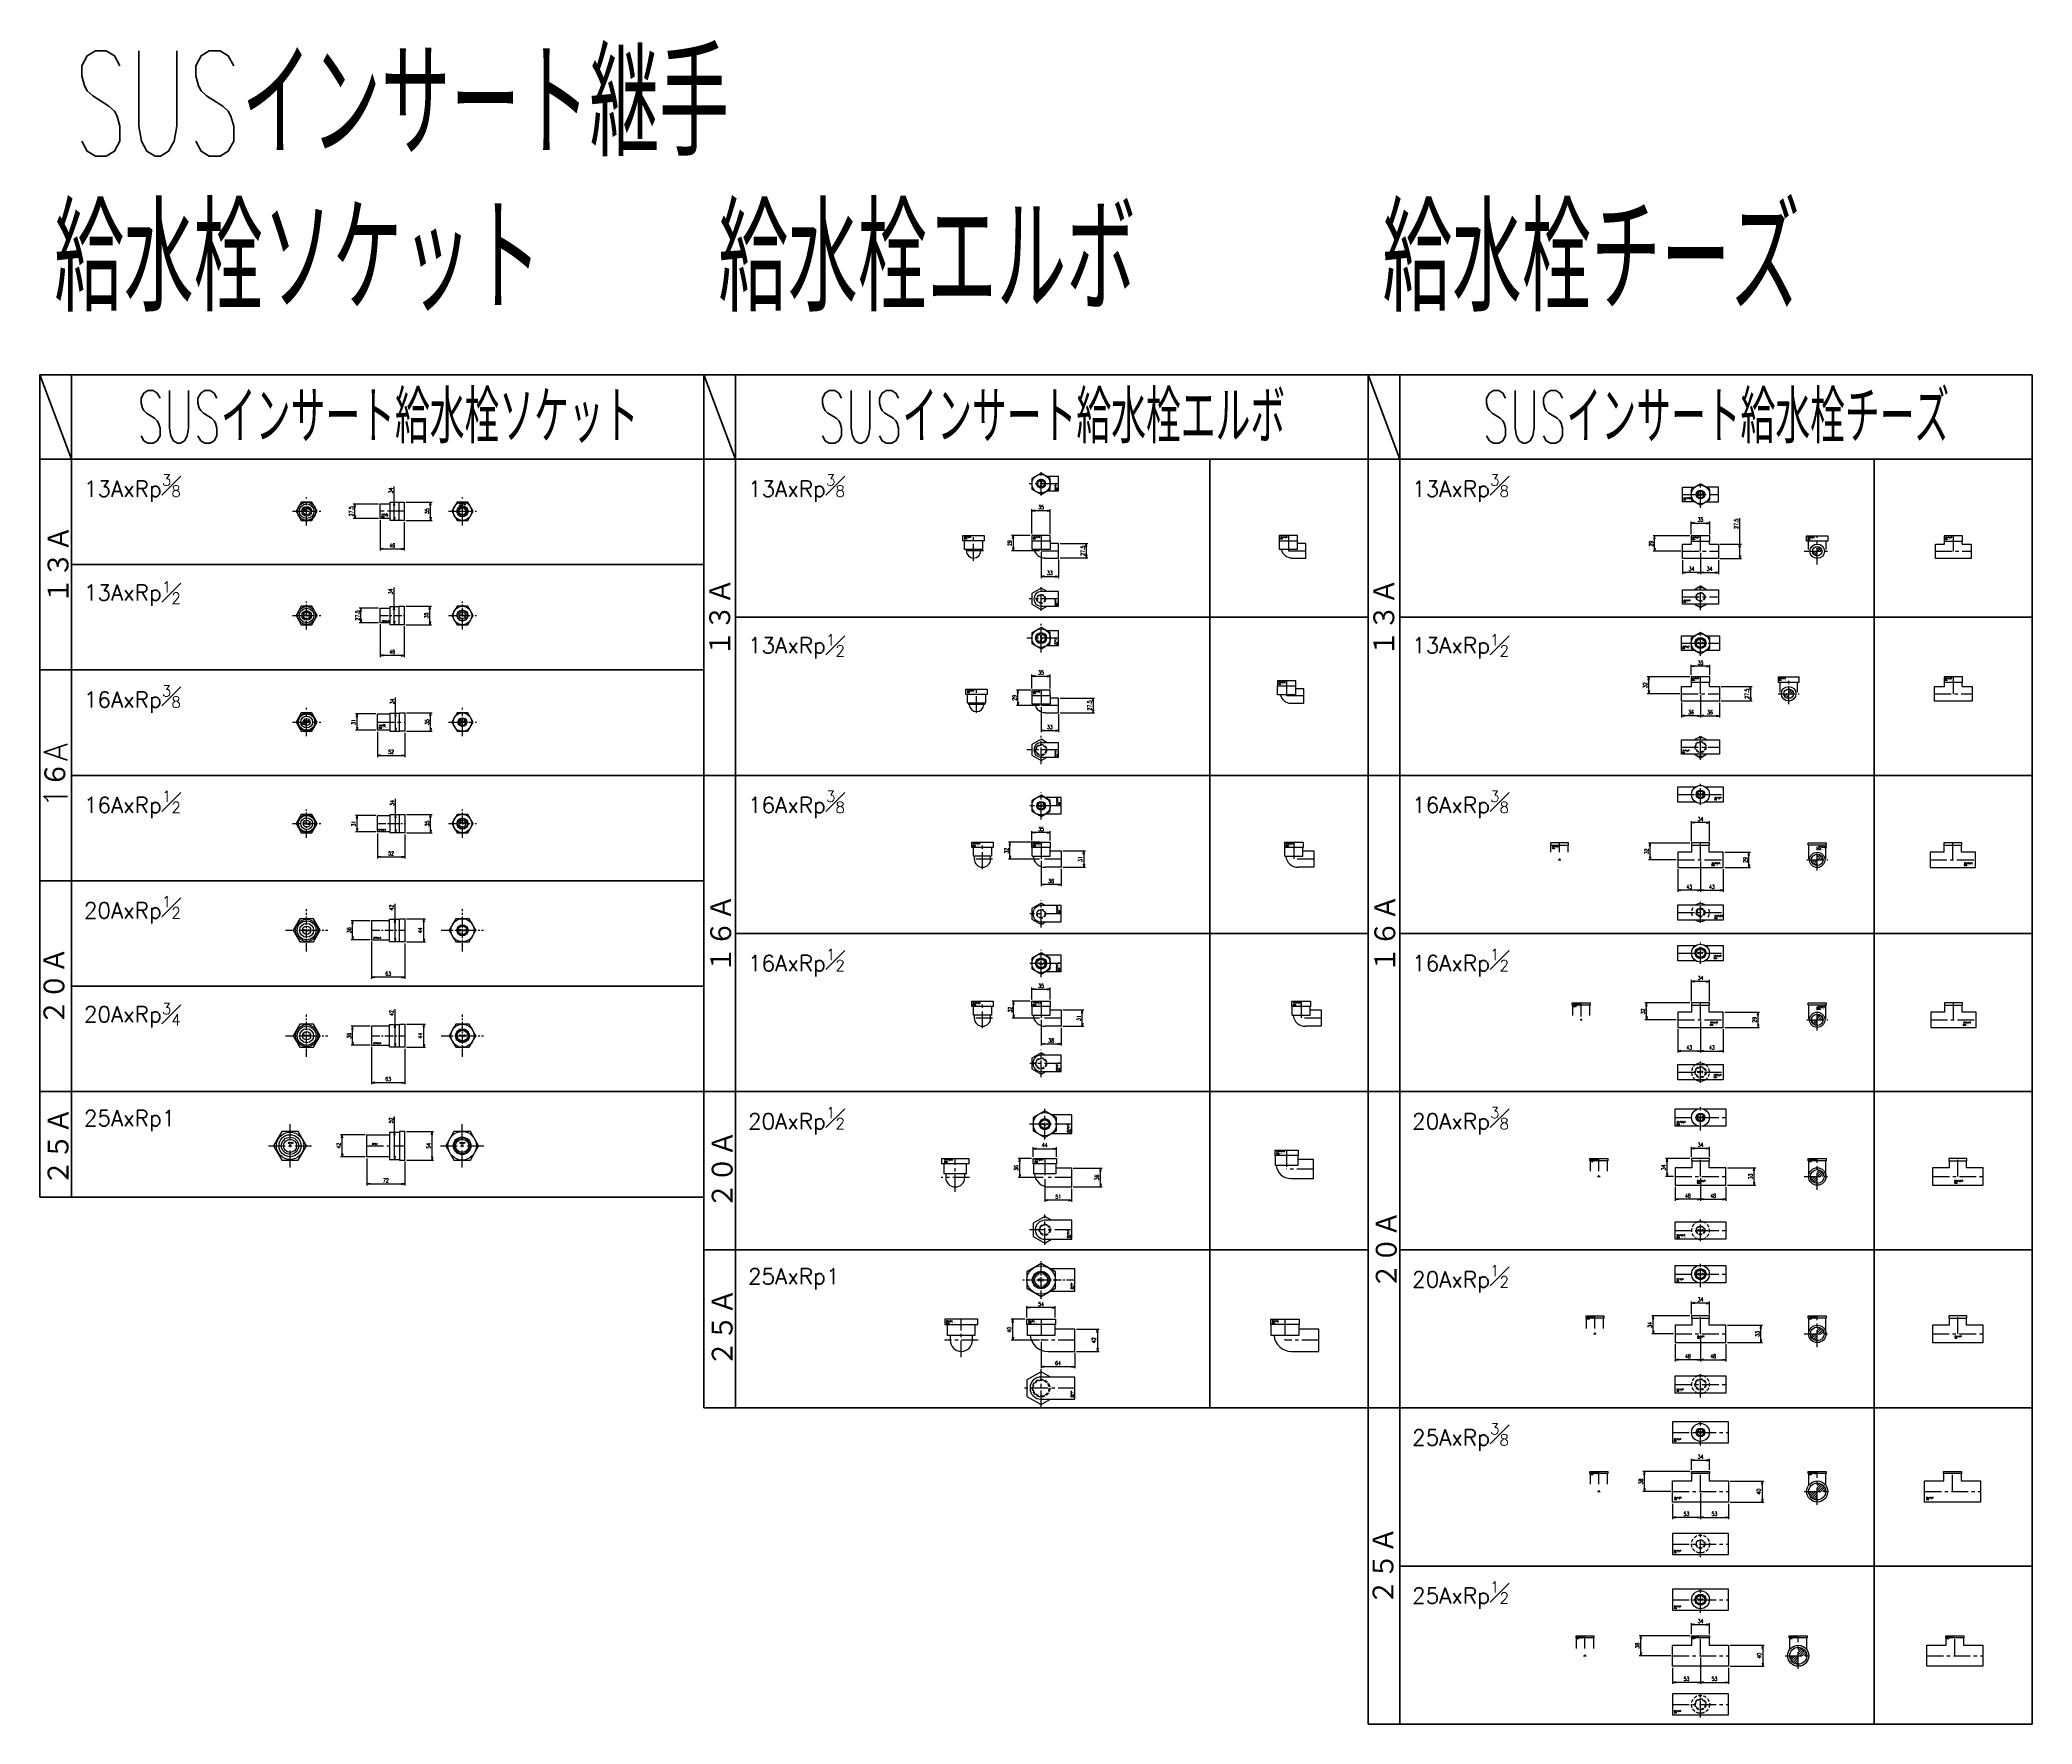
# Model space of a CAD drawing. Header units: millimetres. Extents: x 1711 to 90196, y -23291 to 8516.
# Drawn here: x 43933 to 47713, y -6361 to -3165 of the extents above; entities that cross this region are included whole.
import ezdxf
from ezdxf.enums import TextEntityAlignment as Align

# ---------------------------------------------------------------- set-up
doc = ezdxf.new("R2010")
doc.units = ezdxf.units.MM
doc.header["$PDMODE"] = 35
doc.linetypes.add('CENTER', pattern=[50.8, 31.75, -6.35, 6.35, -6.35])
doc.linetypes.add('HIDDEN', pattern=[9.525, 6.35, -3.175])
doc.layers.add('line', color=153, linetype='Continuous', lineweight=50)
for name, color, linetype in [('TEXT', 7, 'Continuous'), ('寸法', 2, 'Continuous'), ('配管-CVP', 4, 'Continuous'), ('＃配管（PVC)', 21, 'Continuous')]:
    doc.layers.add(name, color=color, linetype=linetype)
doc.styles.add('kpk', font='romans.shx', dxfattribs={"width": 0.7, "bigfont": 'extfont2.shx'})
doc.styles.get("Standard").update_dxf_attribs({"font": 'romans.shx', "bigfont": 'extfont.shx'})
doc.dimstyles.new('KPK-3', dxfattribs={"dimscale": 3, "dimtxt": 2.5, "dimasz": 2, "dimexe": 1, "dimexo": 1, "dimgap": 1, "dimtad": 3, "dimdec": 1, "dimdsep": 46, "dimtxsty": 'kpk', "dimblk": 'OPEN', "dimcen": 2.5, "dimclrd": 2, "dimclre": 2, "dimclrt": 4, "dimadec": 1, "dimazin": 2, "dimtfac": 1, "dimtdec": 1, "dimtmove": 0, "dimatfit": 2, "dimldrblk": 'OPEN', "dimfxl": 0, "dimlwd": -1, "dimlwe": -1, "dimarcsym": 0})

# ---------------------------------------------------------------- blocks, each defined once
blk = doc.blocks.new('_Open')
at = {"color": 0, "linetype": 'ByBlock', "lineweight": -2}
for p, q in [((-1, 0.17), (0, 0)), ((-1, -0.17), (0, 0)), ((0, 0), (-1, 0))]:
    blk.add_line(p, q, dxfattribs=at)
blk = doc.blocks.new('*D2056')
at = {"layer": 'Defpoints', "color": 0, "transparency": 16777216}
for p in [(45815.6, -4398.9), (45850.6, -4398.9)]:
    blk.add_point(p, dxfattribs=at)
at = {"layer": '寸法', "color": 2, "transparency": 16777216}
for p, q in [((45815.6, -4395.9), (45815.6, -4369.3)), ((45821.6, -4372.3), (45844.6, -4372.3)), ((45850.6, -4395.9), (45850.6, -4369.3))]:
    blk.add_line(p, q, dxfattribs=at)
at = {"layer": '寸法', "color": 2, "transparency": 16777216, "xscale": 6, "yscale": 6, "zscale": 6, "rotation": 180}
blk.add_blockref('_Open', (45815.6, -4372.3), dxfattribs=at)
at = {"layer": '寸法', "color": 2, "transparency": 16777216, "xscale": 6, "yscale": 6, "zscale": 6}
blk.add_blockref('_Open', (45850.6, -4372.3), dxfattribs=at)
at = {"layer": '寸法', "color": 4, "transparency": 16777216, "insert": (45833.1, -4365.5), "char_height": 7.5, "attachment_point": 5, "style": 'kpk', "bg_fill": 3, "box_fill_scale": 1.1, "bg_fill_color": 256, "bg_fill_true_color": 13158600, "bg_fill_transparency": 0}
blk.add_mtext('35', dxfattribs=at)
at = {"layer": 'Defpoints', "color": 0, "transparency": 16777216}
blk.add_point((45850.6, -4372.3), dxfattribs=at)
blk = doc.blocks.new('*D2057')
at = {"layer": 'Defpoints', "color": 0, "transparency": 16777216}
for p in [(44578.9, -4243.5), (44578.9, -4271)]:
    blk.add_point(p, dxfattribs=at)
at = {"layer": '寸法', "color": 2, "transparency": 16777216}
for p, q in [((44575.9, -4243.5), (44539.6, -4243.5)), ((44575.9, -4271), (44539.6, -4271)), ((44542.6, -4265), (44542.6, -4249.5))]:
    blk.add_line(p, q, dxfattribs=at)
at = {"layer": '寸法', "color": 2, "transparency": 16777216, "xscale": 6, "yscale": 6, "zscale": 6}
for p, rotation in [((44542.6, -4243.5), 90), ((44542.6, -4271), 270)]:
    blk.add_blockref('_Open', p, dxfattribs=dict(at, rotation=rotation))
at = {"layer": '寸法', "color": 4, "transparency": 16777216, "insert": (44535.9, -4257.2), "char_height": 7.5, "attachment_point": 5, "rotation": 90, "style": 'kpk', "bg_fill": 3, "box_fill_scale": 1.1, "bg_fill_color": 256, "bg_fill_true_color": 13158600, "bg_fill_transparency": 0}
blk.add_mtext('27.5', dxfattribs=at)
at = {"layer": 'Defpoints', "color": 0, "transparency": 16777216}
blk.add_point((44542.6, -4243.5), dxfattribs=at)
blk = doc.blocks.new('*D2058')
at = {"layer": 'Defpoints', "color": 0, "transparency": 16777216}
for p in [(45806.1, -5570.3), (45806.1, -5592.3), (45860.1, -5592.3)]:
    blk.add_point(p, dxfattribs=at)
at = {"layer": '寸法', "color": 2, "transparency": 16777216}
for p, q in [((45806.1, -5589.3), (45806.1, -5567.3)), ((45854.1, -5570.3), (45812.1, -5570.3)), ((45860.1, -5589.3), (45860.1, -5567.3))]:
    blk.add_line(p, q, dxfattribs=at)
at = {"layer": '寸法', "color": 2, "transparency": 16777216, "xscale": 6, "yscale": 6, "zscale": 6, "rotation": 180}
blk.add_blockref('_Open', (45806.1, -5570.3), dxfattribs=at)
at = {"layer": '寸法', "color": 2, "transparency": 16777216, "xscale": 6, "yscale": 6, "zscale": 6}
blk.add_blockref('_Open', (45860.1, -5570.3), dxfattribs=at)
at = {"layer": '寸法', "color": 4, "transparency": 16777216, "insert": (45833.1, -5563.6), "char_height": 7.5, "attachment_point": 5, "style": 'kpk', "bg_fill": 3, "box_fill_scale": 1.1, "bg_fill_color": 256, "bg_fill_true_color": 13158600, "bg_fill_transparency": 0}
blk.add_mtext('54', dxfattribs=at)
blk = doc.blocks.new('*D2059')
at = {"layer": 'Defpoints', "color": 0, "transparency": 16777216}
for p in [(44597.4, -4240.2), (44605.7, -4240.2), (44597.4, -4274.2)]:
    blk.add_point(p, dxfattribs=at)
at = {"layer": '寸法', "color": 2, "transparency": 16777216}
for p, q in [((44605.7, -4240.2), (44605.7, -4204.3)), ((44600.4, -4240.2), (44608.7, -4240.2)), ((44605.7, -4268.2), (44605.7, -4246.2)), ((44600.4, -4274.2), (44608.7, -4274.2))]:
    blk.add_line(p, q, dxfattribs=at)
at = {"layer": '寸法', "color": 2, "transparency": 16777216, "xscale": 6, "yscale": 6, "zscale": 6}
for p, rotation in [((44605.7, -4240.2), 90), ((44605.7, -4274.2), 270)]:
    blk.add_blockref('_Open', p, dxfattribs=dict(at, rotation=rotation))
at = {"layer": '寸法', "color": 4, "transparency": 16777216, "insert": (44599, -4211.7), "char_height": 7.5, "attachment_point": 5, "rotation": 90, "style": 'kpk', "bg_fill": 3, "box_fill_scale": 1.1, "bg_fill_color": 256, "bg_fill_true_color": 13158600, "bg_fill_transparency": 0}
blk.add_mtext('34', dxfattribs=at)
blk = doc.blocks.new('*D2148')
at = {"layer": 'Defpoints', "color": 0, "transparency": 16777216}
for p in [(44624.9, -4239.7), (44624.9, -4274.7)]:
    blk.add_point(p, dxfattribs=at)
at = {"layer": '寸法', "color": 2, "transparency": 16777216}
for p, q in [((44627.9, -4239.7), (44676.4, -4239.7)), ((44673.4, -4268.7), (44673.4, -4245.7)), ((44627.9, -4274.7), (44676.4, -4274.7))]:
    blk.add_line(p, q, dxfattribs=at)
at = {"layer": '寸法', "color": 2, "transparency": 16777216, "xscale": 6, "yscale": 6, "zscale": 6}
for p, rotation in [((44673.4, -4239.7), 90), ((44673.4, -4274.7), 270)]:
    blk.add_blockref('_Open', p, dxfattribs=dict(at, rotation=rotation))
at = {"layer": '寸法', "color": 4, "transparency": 16777216, "insert": (44666.7, -4257.2), "char_height": 7.5, "attachment_point": 5, "rotation": 90, "style": 'kpk', "bg_fill": 3, "box_fill_scale": 1.1, "bg_fill_color": 256, "bg_fill_true_color": 13158600, "bg_fill_transparency": 0}
blk.add_mtext('35', dxfattribs=at)
at = {"layer": 'Defpoints', "color": 0, "transparency": 16777216}
blk.add_point((44673.4, -4239.7), dxfattribs=at)
blk = doc.blocks.new('*D2149')
at = {"layer": 'Defpoints', "color": 0, "transparency": 16777216}
for p in [(44578.9, -4271), (44624.9, -4274.7)]:
    blk.add_point(p, dxfattribs=at)
at = {"layer": '寸法', "color": 2, "transparency": 16777216}
for p, q in [((44578.9, -4274), (44578.9, -4336.1)), ((44624.9, -4277.7), (44624.9, -4336.1)), ((44618.9, -4333.1), (44584.9, -4333.1))]:
    blk.add_line(p, q, dxfattribs=at)
at = {"layer": '寸法', "color": 2, "transparency": 16777216, "xscale": 6, "yscale": 6, "zscale": 6, "rotation": 180}
blk.add_blockref('_Open', (44578.9, -4333.1), dxfattribs=at)
at = {"layer": '寸法', "color": 2, "transparency": 16777216, "xscale": 6, "yscale": 6, "zscale": 6}
blk.add_blockref('_Open', (44624.9, -4333.1), dxfattribs=at)
at = {"layer": '寸法', "color": 4, "transparency": 16777216, "insert": (44601.9, -4326.3), "char_height": 7.5, "attachment_point": 5, "style": 'kpk', "bg_fill": 3, "box_fill_scale": 1.1, "bg_fill_color": 256, "bg_fill_true_color": 13158600, "bg_fill_transparency": 0}
blk.add_mtext('46', dxfattribs=at)
at = {"layer": 'Defpoints', "color": 0, "transparency": 16777216}
blk.add_point((44578.9, -4333.1), dxfattribs=at)
blk = doc.blocks.new('*D2162')
at = {"layer": 'Defpoints', "color": 0, "transparency": 16777216}
blk.add_point((47084.2, -4135.4), dxfattribs=at)
at = {"layer": '寸法', "color": 2, "transparency": 16777216}
for p, q in [((47050.2, -4152.2), (47050.2, -4178.8)), ((47084.2, -4138.4), (47084.2, -4178.8)), ((47078.2, -4175.8), (47056.2, -4175.8))]:
    blk.add_line(p, q, dxfattribs=at)
at = {"layer": '寸法', "color": 2, "transparency": 16777216, "xscale": 6, "yscale": 6, "zscale": 6, "rotation": 180}
blk.add_blockref('_Open', (47050.2, -4175.8), dxfattribs=at)
at = {"layer": '寸法', "color": 2, "transparency": 16777216, "xscale": 6, "yscale": 6, "zscale": 6}
blk.add_blockref('_Open', (47084.2, -4175.8), dxfattribs=at)
at = {"layer": '寸法', "color": 4, "transparency": 16777216, "insert": (47067.2, -4169), "char_height": 7.5, "attachment_point": 5, "style": 'kpk', "bg_fill": 3, "box_fill_scale": 1.1, "bg_fill_color": 256, "bg_fill_true_color": 13158600, "bg_fill_transparency": 0}
blk.add_mtext('34', dxfattribs=at)
at = {"layer": 'Defpoints', "color": 0, "transparency": 16777216}
for p in [(47050.2, -4149.2), (47050.2, -4175.8)]:
    blk.add_point(p, dxfattribs=at)
blk = doc.blocks.new('*D2163')
at = {"layer": 'Defpoints', "color": 0, "transparency": 16777216}
for p in [(47066.7, -4373.7), (47048.2, -4405.7)]:
    blk.add_point(p, dxfattribs=at)
at = {"layer": '寸法', "color": 2, "transparency": 16777216}
for p, q in [((47063.7, -4373.7), (46983.2, -4373.7)), ((46986.2, -4399.7), (46986.2, -4379.7)), ((47045.2, -4405.7), (46983.2, -4405.7))]:
    blk.add_line(p, q, dxfattribs=at)
at = {"layer": '寸法', "color": 2, "transparency": 16777216, "xscale": 6, "yscale": 6, "zscale": 6}
for p, rotation in [((46986.2, -4373.7), 90), ((46986.2, -4405.7), 270)]:
    blk.add_blockref('_Open', p, dxfattribs=dict(at, rotation=rotation))
at = {"layer": '寸法', "color": 4, "transparency": 16777216, "insert": (46979.4, -4389.7), "char_height": 7.5, "attachment_point": 5, "rotation": 90, "style": 'kpk', "bg_fill": 3, "box_fill_scale": 1.1, "bg_fill_color": 256, "bg_fill_true_color": 13158600, "bg_fill_transparency": 0}
blk.add_mtext('32', dxfattribs=at)
at = {"layer": 'Defpoints', "color": 0, "transparency": 16777216}
blk.add_point((46986.2, -4373.7), dxfattribs=at)
blk = doc.blocks.new('*D2164')
at = {"layer": 'Defpoints', "color": 0, "transparency": 16777216}
for p in [(47066.7, -4373.7), (47101.7, -4373.7)]:
    blk.add_point(p, dxfattribs=at)
at = {"layer": '寸法', "color": 2, "transparency": 16777216}
for p, q in [((47066.7, -4370.7), (47066.7, -4350.6)), ((47095.7, -4353.6), (47072.7, -4353.6)), ((47101.7, -4370.7), (47101.7, -4350.6))]:
    blk.add_line(p, q, dxfattribs=at)
at = {"layer": '寸法', "color": 2, "transparency": 16777216, "xscale": 6, "yscale": 6, "zscale": 6, "rotation": 180}
blk.add_blockref('_Open', (47066.7, -4353.6), dxfattribs=at)
at = {"layer": '寸法', "color": 2, "transparency": 16777216, "xscale": 6, "yscale": 6, "zscale": 6}
blk.add_blockref('_Open', (47101.7, -4353.6), dxfattribs=at)
at = {"layer": '寸法', "color": 4, "transparency": 16777216, "insert": (47084.2, -4346.8), "char_height": 7.5, "attachment_point": 5, "style": 'kpk', "bg_fill": 3, "box_fill_scale": 1.1, "bg_fill_color": 256, "bg_fill_true_color": 13158600, "bg_fill_transparency": 0}
blk.add_mtext('35', dxfattribs=at)
at = {"layer": 'Defpoints', "color": 0, "transparency": 16777216}
blk.add_point((47066.7, -4353.6), dxfattribs=at)
blk = doc.blocks.new('*D2165')
at = {"layer": 'Defpoints', "color": 0, "transparency": 16777216}
for p in [(47084.2, -4720.9), (47127.2, -4735.4)]:
    blk.add_point(p, dxfattribs=at)
at = {"layer": '寸法', "color": 2, "transparency": 16777216}
for p, q in [((47084.2, -4723.9), (47084.2, -4781.6)), ((47127.2, -4738.4), (47127.2, -4781.6)), ((47090.2, -4778.6), (47121.2, -4778.6))]:
    blk.add_line(p, q, dxfattribs=at)
at = {"layer": '寸法', "color": 2, "transparency": 16777216, "xscale": 6, "yscale": 6, "zscale": 6, "rotation": 180}
blk.add_blockref('_Open', (47084.2, -4778.6), dxfattribs=at)
at = {"layer": '寸法', "color": 2, "transparency": 16777216, "xscale": 6, "yscale": 6, "zscale": 6}
blk.add_blockref('_Open', (47127.2, -4778.6), dxfattribs=at)
at = {"layer": '寸法', "color": 4, "transparency": 16777216, "insert": (47105.7, -4771.9), "char_height": 7.5, "attachment_point": 5, "style": 'kpk', "bg_fill": 3, "box_fill_scale": 1.1, "bg_fill_color": 256, "bg_fill_true_color": 13158600, "bg_fill_transparency": 0}
blk.add_mtext('43', dxfattribs=at)
at = {"layer": 'Defpoints', "color": 0, "transparency": 16777216}
blk.add_point((47127.2, -4778.6), dxfattribs=at)
blk = doc.blocks.new('*D2166')
at = {"layer": 'Defpoints', "color": 0, "transparency": 16777216}
for p in [(47067.2, -5881.3), (47031.2, -5919.3)]:
    blk.add_point(p, dxfattribs=at)
at = {"layer": '寸法', "color": 2, "transparency": 16777216}
for p, q in [((47064.2, -5881.3), (46974.8, -5881.3)), ((46977.8, -5913.3), (46977.8, -5887.3)), ((47028.2, -5919.3), (46974.8, -5919.3))]:
    blk.add_line(p, q, dxfattribs=at)
at = {"layer": '寸法', "color": 2, "transparency": 16777216, "xscale": 6, "yscale": 6, "zscale": 6}
for p, rotation in [((46977.8, -5881.3), 90), ((46977.8, -5919.3), 270)]:
    blk.add_blockref('_Open', p, dxfattribs=dict(at, rotation=rotation))
at = {"layer": '寸法', "color": 4, "transparency": 16777216, "insert": (46971.1, -5900.3), "char_height": 7.5, "attachment_point": 5, "rotation": 90, "style": 'kpk', "bg_fill": 3, "box_fill_scale": 1.1, "bg_fill_color": 256, "bg_fill_true_color": 13158600, "bg_fill_transparency": 0}
blk.add_mtext('38', dxfattribs=at)
at = {"layer": 'Defpoints', "color": 0, "transparency": 16777216}
blk.add_point((46977.8, -5881.3), dxfattribs=at)
blk = doc.blocks.new('*D2167')
at = {"layer": 'Defpoints', "color": 0, "transparency": 16777216}
for p in [(44578.9, -4073.3), (44624.9, -4077)]:
    blk.add_point(p, dxfattribs=at)
at = {"layer": '寸法', "color": 2, "transparency": 16777216}
for p, q in [((44578.9, -4076.3), (44578.9, -4134)), ((44624.9, -4080), (44624.9, -4134)), ((44584.9, -4131), (44618.9, -4131))]:
    blk.add_line(p, q, dxfattribs=at)
at = {"layer": '寸法', "color": 2, "transparency": 16777216, "xscale": 6, "yscale": 6, "zscale": 6, "rotation": 180}
blk.add_blockref('_Open', (44578.9, -4131), dxfattribs=at)
at = {"layer": '寸法', "color": 2, "transparency": 16777216, "xscale": 6, "yscale": 6, "zscale": 6}
blk.add_blockref('_Open', (44624.9, -4131), dxfattribs=at)
at = {"layer": '寸法', "color": 4, "transparency": 16777216, "insert": (44601.9, -4124.3), "char_height": 7.5, "attachment_point": 5, "style": 'kpk', "bg_fill": 3, "box_fill_scale": 1.1, "bg_fill_color": 256, "bg_fill_true_color": 13158600, "bg_fill_transparency": 0}
blk.add_mtext('46', dxfattribs=at)
at = {"layer": 'Defpoints', "color": 0, "transparency": 16777216}
blk.add_point((44624.9, -4131), dxfattribs=at)
blk = doc.blocks.new('*D2168')
at = {"layer": 'Defpoints', "color": 0, "transparency": 16777216}
for p in [(44624.9, -4042), (44624.9, -4077)]:
    blk.add_point(p, dxfattribs=at)
at = {"layer": '寸法', "color": 2, "transparency": 16777216}
for p, q in [((44627.9, -4042), (44677.7, -4042)), ((44627.9, -4077), (44677.7, -4077)), ((44674.7, -4071), (44674.7, -4048))]:
    blk.add_line(p, q, dxfattribs=at)
at = {"layer": '寸法', "color": 2, "transparency": 16777216, "xscale": 6, "yscale": 6, "zscale": 6}
for p, rotation in [((44674.7, -4042), 90), ((44674.7, -4077), 270)]:
    blk.add_blockref('_Open', p, dxfattribs=dict(at, rotation=rotation))
at = {"layer": '寸法', "color": 4, "transparency": 16777216, "insert": (44668, -4059.5), "char_height": 7.5, "attachment_point": 5, "rotation": 90, "style": 'kpk', "bg_fill": 3, "box_fill_scale": 1.1, "bg_fill_color": 256, "bg_fill_true_color": 13158600, "bg_fill_transparency": 0}
blk.add_mtext('35', dxfattribs=at)
at = {"layer": 'Defpoints', "color": 0, "transparency": 16777216}
blk.add_point((44674.7, -4042), dxfattribs=at)
blk = doc.blocks.new('*D2169')
at = {"layer": 'Defpoints', "color": 0, "transparency": 16777216}
blk.add_point((44597.4, -4076.5), dxfattribs=at)
at = {"layer": '寸法', "color": 2, "transparency": 16777216}
for p, q in [((44600.4, -4042.5), (44609, -4042.5)), ((44606, -4042.5), (44606, -4012.8)), ((44600.4, -4076.5), (44609, -4076.5)), ((44606, -4070.5), (44606, -4048.5))]:
    blk.add_line(p, q, dxfattribs=at)
at = {"layer": '寸法', "color": 2, "transparency": 16777216, "xscale": 6, "yscale": 6, "zscale": 6}
for p, rotation in [((44606, -4042.5), 90), ((44606, -4076.5), 270)]:
    blk.add_blockref('_Open', p, dxfattribs=dict(at, rotation=rotation))
at = {"layer": '寸法', "color": 4, "transparency": 16777216, "insert": (44599.3, -4020.2), "char_height": 7.5, "attachment_point": 5, "rotation": 90, "style": 'kpk', "bg_fill": 3, "box_fill_scale": 1.1, "bg_fill_color": 256, "bg_fill_true_color": 13158600, "bg_fill_transparency": 0}
blk.add_mtext('34', dxfattribs=at)
at = {"layer": 'Defpoints', "color": 0, "transparency": 16777216}
for p in [(44597.4, -4042.5), (44606, -4042.5)]:
    blk.add_point(p, dxfattribs=at)
blk = doc.blocks.new('*D2170')
at = {"layer": 'Defpoints', "color": 0, "transparency": 16777216}
for p in [(44578.9, -4045.8), (44578.9, -4073.3)]:
    blk.add_point(p, dxfattribs=at)
at = {"layer": '寸法', "color": 2, "transparency": 16777216}
for p, q in [((44575.9, -4045.8), (44528.1, -4045.8)), ((44575.9, -4073.3), (44528.1, -4073.3)), ((44531.1, -4067.3), (44531.1, -4051.8))]:
    blk.add_line(p, q, dxfattribs=at)
at = {"layer": '寸法', "color": 2, "transparency": 16777216, "xscale": 6, "yscale": 6, "zscale": 6}
for p, rotation in [((44531.1, -4045.8), 90), ((44531.1, -4073.3), 270)]:
    blk.add_blockref('_Open', p, dxfattribs=dict(at, rotation=rotation))
at = {"layer": '寸法', "color": 4, "transparency": 16777216, "insert": (44524.3, -4059.5), "char_height": 7.5, "attachment_point": 5, "rotation": 90, "style": 'kpk', "bg_fill": 3, "box_fill_scale": 1.1, "bg_fill_color": 256, "bg_fill_true_color": 13158600, "bg_fill_transparency": 0}
blk.add_mtext('27.5', dxfattribs=at)
at = {"layer": 'Defpoints', "color": 0, "transparency": 16777216}
blk.add_point((44531.1, -4045.8), dxfattribs=at)
blk = doc.blocks.new('*D2171')
at = {"layer": 'Defpoints', "color": 0, "transparency": 16777216}
for p in [(44573.9, -4474.9), (44625.9, -4476.9), (44625.9, -4522.8)]:
    blk.add_point(p, dxfattribs=at)
at = {"layer": '寸法', "color": 2, "transparency": 16777216}
for p, q in [((44573.9, -4477.9), (44573.9, -4525.8)), ((44625.9, -4479.9), (44625.9, -4525.8)), ((44579.9, -4522.8), (44619.9, -4522.8))]:
    blk.add_line(p, q, dxfattribs=at)
at = {"layer": '寸法', "color": 2, "transparency": 16777216, "xscale": 6, "yscale": 6, "zscale": 6, "rotation": 180}
blk.add_blockref('_Open', (44573.9, -4522.8), dxfattribs=at)
at = {"layer": '寸法', "color": 2, "transparency": 16777216, "xscale": 6, "yscale": 6, "zscale": 6}
blk.add_blockref('_Open', (44625.9, -4522.8), dxfattribs=at)
at = {"layer": '寸法', "color": 4, "transparency": 16777216, "insert": (44599.9, -4516), "char_height": 7.5, "attachment_point": 5, "style": 'kpk', "bg_fill": 3, "box_fill_scale": 1.1, "bg_fill_color": 256, "bg_fill_true_color": 13158600, "bg_fill_transparency": 0}
blk.add_mtext('52', dxfattribs=at)
blk = doc.blocks.new('*D2172')
at = {"layer": 'Defpoints', "color": 0, "transparency": 16777216}
for p in [(44625.9, -4441.9), (44625.9, -4476.9)]:
    blk.add_point(p, dxfattribs=at)
at = {"layer": '寸法', "color": 2, "transparency": 16777216}
for p, q in [((44628.9, -4441.9), (44677.9, -4441.9)), ((44674.9, -4470.9), (44674.9, -4447.9)), ((44628.9, -4476.9), (44677.9, -4476.9))]:
    blk.add_line(p, q, dxfattribs=at)
at = {"layer": '寸法', "color": 2, "transparency": 16777216, "xscale": 6, "yscale": 6, "zscale": 6}
for p, rotation in [((44674.9, -4441.9), 90), ((44674.9, -4476.9), 270)]:
    blk.add_blockref('_Open', p, dxfattribs=dict(at, rotation=rotation))
at = {"layer": '寸法', "color": 4, "transparency": 16777216, "insert": (44668.2, -4459.4), "char_height": 7.5, "attachment_point": 5, "rotation": 90, "style": 'kpk', "bg_fill": 3, "box_fill_scale": 1.1, "bg_fill_color": 256, "bg_fill_true_color": 13158600, "bg_fill_transparency": 0}
blk.add_mtext('35', dxfattribs=at)
at = {"layer": 'Defpoints', "color": 0, "transparency": 16777216}
blk.add_point((44674.9, -4441.9), dxfattribs=at)
blk = doc.blocks.new('*D2173')
at = {"layer": 'Defpoints', "color": 0, "transparency": 16777216}
blk.add_point((44597.4, -4476.4), dxfattribs=at)
at = {"layer": '寸法', "color": 2, "transparency": 16777216}
for p, q in [((44608.5, -4442.4), (44608.5, -4412.8)), ((44600.4, -4442.4), (44611.5, -4442.4)), ((44608.5, -4470.4), (44608.5, -4448.4)), ((44600.4, -4476.4), (44611.5, -4476.4))]:
    blk.add_line(p, q, dxfattribs=at)
at = {"layer": '寸法', "color": 2, "transparency": 16777216, "xscale": 6, "yscale": 6, "zscale": 6}
for p, rotation in [((44608.5, -4442.4), 90), ((44608.5, -4476.4), 270)]:
    blk.add_blockref('_Open', p, dxfattribs=dict(at, rotation=rotation))
at = {"layer": '寸法', "color": 4, "transparency": 16777216, "insert": (44601.7, -4420.1), "char_height": 7.5, "attachment_point": 5, "rotation": 90, "style": 'kpk', "bg_fill": 3, "box_fill_scale": 1.1, "bg_fill_color": 256, "bg_fill_true_color": 13158600, "bg_fill_transparency": 0}
blk.add_mtext('34', dxfattribs=at)
at = {"layer": 'Defpoints', "color": 0, "transparency": 16777216}
for p in [(44597.4, -4442.4), (44608.5, -4442.4)]:
    blk.add_point(p, dxfattribs=at)
blk = doc.blocks.new('*D2174')
at = {"layer": 'Defpoints', "color": 0, "transparency": 16777216}
for p in [(44573.9, -4443.9), (44573.9, -4474.9)]:
    blk.add_point(p, dxfattribs=at)
at = {"layer": '寸法', "color": 2, "transparency": 16777216}
for p, q in [((44570.9, -4443.9), (44532.3, -4443.9)), ((44535.3, -4468.9), (44535.3, -4449.9)), ((44570.9, -4474.9), (44532.3, -4474.9))]:
    blk.add_line(p, q, dxfattribs=at)
at = {"layer": '寸法', "color": 2, "transparency": 16777216, "xscale": 6, "yscale": 6, "zscale": 6}
for p, rotation in [((44535.3, -4443.9), 90), ((44535.3, -4474.9), 270)]:
    blk.add_blockref('_Open', p, dxfattribs=dict(at, rotation=rotation))
at = {"layer": '寸法', "color": 4, "transparency": 16777216, "insert": (44528.6, -4459.4), "char_height": 7.5, "attachment_point": 5, "rotation": 90, "style": 'kpk', "bg_fill": 3, "box_fill_scale": 1.1, "bg_fill_color": 256, "bg_fill_true_color": 13158600, "bg_fill_transparency": 0}
blk.add_mtext('31', dxfattribs=at)
at = {"layer": 'Defpoints', "color": 0, "transparency": 16777216}
blk.add_point((44535.3, -4443.9), dxfattribs=at)
blk = doc.blocks.new('*D2175')
at = {"layer": 'Defpoints', "color": 0, "transparency": 16777216}
for p in [(44573.9, -4667.6), (44625.9, -4669.6), (44625.9, -4715.4)]:
    blk.add_point(p, dxfattribs=at)
at = {"layer": '寸法', "color": 2, "transparency": 16777216}
for p, q in [((44573.9, -4670.6), (44573.9, -4718.4)), ((44625.9, -4672.6), (44625.9, -4718.4)), ((44579.9, -4715.4), (44619.9, -4715.4))]:
    blk.add_line(p, q, dxfattribs=at)
at = {"layer": '寸法', "color": 2, "transparency": 16777216, "xscale": 6, "yscale": 6, "zscale": 6, "rotation": 180}
blk.add_blockref('_Open', (44573.9, -4715.4), dxfattribs=at)
at = {"layer": '寸法', "color": 2, "transparency": 16777216, "xscale": 6, "yscale": 6, "zscale": 6}
blk.add_blockref('_Open', (44625.9, -4715.4), dxfattribs=at)
at = {"layer": '寸法', "color": 4, "transparency": 16777216, "insert": (44599.9, -4708.6), "char_height": 7.5, "attachment_point": 5, "style": 'kpk', "bg_fill": 3, "box_fill_scale": 1.1, "bg_fill_color": 256, "bg_fill_true_color": 13158600, "bg_fill_transparency": 0}
blk.add_mtext('52', dxfattribs=at)
blk = doc.blocks.new('*D2176')
at = {"layer": 'Defpoints', "color": 0, "transparency": 16777216}
for p in [(44625.9, -4634.6), (44625.9, -4669.6)]:
    blk.add_point(p, dxfattribs=at)
at = {"layer": '寸法', "color": 2, "transparency": 16777216}
for p, q in [((44628.9, -4634.6), (44677.9, -4634.6)), ((44674.9, -4663.6), (44674.9, -4640.6)), ((44628.9, -4669.6), (44677.9, -4669.6))]:
    blk.add_line(p, q, dxfattribs=at)
at = {"layer": '寸法', "color": 2, "transparency": 16777216, "xscale": 6, "yscale": 6, "zscale": 6}
for p, rotation in [((44674.9, -4634.6), 90), ((44674.9, -4669.6), 270)]:
    blk.add_blockref('_Open', p, dxfattribs=dict(at, rotation=rotation))
at = {"layer": '寸法', "color": 4, "transparency": 16777216, "insert": (44668.2, -4652.1), "char_height": 7.5, "attachment_point": 5, "rotation": 90, "style": 'kpk', "bg_fill": 3, "box_fill_scale": 1.1, "bg_fill_color": 256, "bg_fill_true_color": 13158600, "bg_fill_transparency": 0}
blk.add_mtext('35', dxfattribs=at)
at = {"layer": 'Defpoints', "color": 0, "transparency": 16777216}
blk.add_point((44674.9, -4634.6), dxfattribs=at)
blk = doc.blocks.new('*D2177')
at = {"layer": 'Defpoints', "color": 0, "transparency": 16777216}
blk.add_point((44597.4, -4669.1), dxfattribs=at)
at = {"layer": '寸法', "color": 2, "transparency": 16777216}
for p, q in [((44608.5, -4635.1), (44608.5, -4605.4)), ((44600.4, -4635.1), (44611.5, -4635.1)), ((44608.5, -4663.1), (44608.5, -4641.1)), ((44600.4, -4669.1), (44611.5, -4669.1))]:
    blk.add_line(p, q, dxfattribs=at)
at = {"layer": '寸法', "color": 2, "transparency": 16777216, "xscale": 6, "yscale": 6, "zscale": 6}
for p, rotation in [((44608.5, -4635.1), 90), ((44608.5, -4669.1), 270)]:
    blk.add_blockref('_Open', p, dxfattribs=dict(at, rotation=rotation))
at = {"layer": '寸法', "color": 4, "transparency": 16777216, "insert": (44601.7, -4612.8), "char_height": 7.5, "attachment_point": 5, "rotation": 90, "style": 'kpk', "bg_fill": 3, "box_fill_scale": 1.1, "bg_fill_color": 256, "bg_fill_true_color": 13158600, "bg_fill_transparency": 0}
blk.add_mtext('34', dxfattribs=at)
at = {"layer": 'Defpoints', "color": 0, "transparency": 16777216}
for p in [(44597.4, -4635.1), (44608.5, -4635.1)]:
    blk.add_point(p, dxfattribs=at)
blk = doc.blocks.new('*D2178')
at = {"layer": 'Defpoints', "color": 0, "transparency": 16777216}
for p in [(44573.9, -4636.6), (44573.9, -4667.6)]:
    blk.add_point(p, dxfattribs=at)
at = {"layer": '寸法', "color": 2, "transparency": 16777216}
for p, q in [((44570.9, -4636.6), (44532.3, -4636.6)), ((44535.3, -4661.6), (44535.3, -4642.6)), ((44570.9, -4667.6), (44532.3, -4667.6))]:
    blk.add_line(p, q, dxfattribs=at)
at = {"layer": '寸法', "color": 2, "transparency": 16777216, "xscale": 6, "yscale": 6, "zscale": 6}
for p, rotation in [((44535.3, -4636.6), 90), ((44535.3, -4667.6), 270)]:
    blk.add_blockref('_Open', p, dxfattribs=dict(at, rotation=rotation))
at = {"layer": '寸法', "color": 4, "transparency": 16777216, "insert": (44528.6, -4652.1), "char_height": 7.5, "attachment_point": 5, "rotation": 90, "style": 'kpk', "bg_fill": 3, "box_fill_scale": 1.1, "bg_fill_color": 256, "bg_fill_true_color": 13158600, "bg_fill_transparency": 0}
blk.add_mtext('31', dxfattribs=at)
at = {"layer": 'Defpoints', "color": 0, "transparency": 16777216}
blk.add_point((44535.3, -4636.6), dxfattribs=at)
blk = doc.blocks.new('*D2179')
at = {"layer": 'Defpoints', "color": 0, "transparency": 16777216}
for p in [(44562.9, -4836.5), (44562.9, -4872.5)]:
    blk.add_point(p, dxfattribs=at)
at = {"layer": '寸法', "color": 2, "transparency": 16777216}
for p, q in [((44559.9, -4836.5), (44523.9, -4836.5)), ((44559.9, -4872.5), (44523.9, -4872.5)), ((44526.9, -4866.5), (44526.9, -4842.5))]:
    blk.add_line(p, q, dxfattribs=at)
at = {"layer": '寸法', "color": 2, "transparency": 16777216, "xscale": 6, "yscale": 6, "zscale": 6}
for p, rotation in [((44526.9, -4836.5), 90), ((44526.9, -4872.5), 270)]:
    blk.add_blockref('_Open', p, dxfattribs=dict(at, rotation=rotation))
at = {"layer": '寸法', "color": 4, "transparency": 16777216, "insert": (44520.1, -4854.5), "char_height": 7.5, "attachment_point": 5, "rotation": 90, "style": 'kpk', "bg_fill": 3, "box_fill_scale": 1.1, "bg_fill_color": 256, "bg_fill_true_color": 13158600, "bg_fill_transparency": 0}
blk.add_mtext('36', dxfattribs=at)
at = {"layer": 'Defpoints', "color": 0, "transparency": 16777216}
blk.add_point((44526.9, -4836.5), dxfattribs=at)
blk = doc.blocks.new('*D2180')
at = {"layer": 'Defpoints', "color": 0, "transparency": 16777216}
blk.add_point((44596.9, -4875.5), dxfattribs=at)
at = {"layer": '寸法', "color": 2, "transparency": 16777216}
for p, q in [((44599.9, -4833.5), (44610.3, -4833.5)), ((44607.3, -4833.5), (44607.3, -4804.2)), ((44599.9, -4875.5), (44610.3, -4875.5)), ((44607.3, -4869.5), (44607.3, -4839.5))]:
    blk.add_line(p, q, dxfattribs=at)
at = {"layer": '寸法', "color": 2, "transparency": 16777216, "xscale": 6, "yscale": 6, "zscale": 6}
for p, rotation in [((44607.3, -4833.5), 90), ((44607.3, -4875.5), 270)]:
    blk.add_blockref('_Open', p, dxfattribs=dict(at, rotation=rotation))
at = {"layer": '寸法', "color": 4, "transparency": 16777216, "insert": (44600.5, -4811.4), "char_height": 7.5, "attachment_point": 5, "rotation": 90, "style": 'kpk', "bg_fill": 3, "box_fill_scale": 1.1, "bg_fill_color": 256, "bg_fill_true_color": 13158600, "bg_fill_transparency": 0}
blk.add_mtext('42', dxfattribs=at)
at = {"layer": 'Defpoints', "color": 0, "transparency": 16777216}
for p in [(44596.9, -4833.5), (44607.3, -4833.5)]:
    blk.add_point(p, dxfattribs=at)
blk = doc.blocks.new('*D2181')
at = {"layer": 'Defpoints', "color": 0, "transparency": 16777216}
for p in [(44625.9, -4832.5), (44625.9, -4876.5)]:
    blk.add_point(p, dxfattribs=at)
at = {"layer": '寸法', "color": 2, "transparency": 16777216}
for p, q in [((44628.9, -4832.5), (44665.1, -4832.5)), ((44662.1, -4870.5), (44662.1, -4838.5)), ((44628.9, -4876.5), (44665.1, -4876.5))]:
    blk.add_line(p, q, dxfattribs=at)
at = {"layer": '寸法', "color": 2, "transparency": 16777216, "xscale": 6, "yscale": 6, "zscale": 6}
for p, rotation in [((44662.1, -4832.5), 90), ((44662.1, -4876.5), 270)]:
    blk.add_blockref('_Open', p, dxfattribs=dict(at, rotation=rotation))
at = {"layer": '寸法', "color": 4, "transparency": 16777216, "insert": (44655.3, -4854.5), "char_height": 7.5, "attachment_point": 5, "rotation": 90, "style": 'kpk', "bg_fill": 3, "box_fill_scale": 1.1, "bg_fill_color": 256, "bg_fill_true_color": 13158600, "bg_fill_transparency": 0}
blk.add_mtext('44', dxfattribs=at)
at = {"layer": 'Defpoints', "color": 0, "transparency": 16777216}
blk.add_point((44662.1, -4832.5), dxfattribs=at)
blk = doc.blocks.new('*D2182')
at = {"layer": 'Defpoints', "color": 0, "transparency": 16777216}
for p in [(44562.9, -4872.5), (44625.9, -4876.5), (44562.9, -4943.6)]:
    blk.add_point(p, dxfattribs=at)
at = {"layer": '寸法', "color": 2, "transparency": 16777216}
for p, q in [((44562.9, -4875.5), (44562.9, -4946.6)), ((44625.9, -4879.5), (44625.9, -4946.6)), ((44619.9, -4943.6), (44568.9, -4943.6))]:
    blk.add_line(p, q, dxfattribs=at)
at = {"layer": '寸法', "color": 2, "transparency": 16777216, "xscale": 6, "yscale": 6, "zscale": 6, "rotation": 180}
blk.add_blockref('_Open', (44562.9, -4943.6), dxfattribs=at)
at = {"layer": '寸法', "color": 2, "transparency": 16777216, "xscale": 6, "yscale": 6, "zscale": 6}
blk.add_blockref('_Open', (44625.9, -4943.6), dxfattribs=at)
at = {"layer": '寸法', "color": 4, "transparency": 16777216, "insert": (44594.4, -4936.8), "char_height": 7.5, "attachment_point": 5, "style": 'kpk', "bg_fill": 3, "box_fill_scale": 1.1, "bg_fill_color": 256, "bg_fill_true_color": 13158600, "bg_fill_transparency": 0}
blk.add_mtext('63', dxfattribs=at)
blk = doc.blocks.new('*D2183')
at = {"layer": 'Defpoints', "color": 0, "transparency": 16777216}
for p in [(44562.9, -5036.5), (44562.9, -5072.5)]:
    blk.add_point(p, dxfattribs=at)
at = {"layer": '寸法', "color": 2, "transparency": 16777216}
for p, q in [((44559.9, -5036.5), (44523.9, -5036.5)), ((44526.9, -5066.5), (44526.9, -5042.5)), ((44559.9, -5072.5), (44523.9, -5072.5))]:
    blk.add_line(p, q, dxfattribs=at)
at = {"layer": '寸法', "color": 2, "transparency": 16777216, "xscale": 6, "yscale": 6, "zscale": 6}
for p, rotation in [((44526.9, -5036.5), 90), ((44526.9, -5072.5), 270)]:
    blk.add_blockref('_Open', p, dxfattribs=dict(at, rotation=rotation))
at = {"layer": '寸法', "color": 4, "transparency": 16777216, "insert": (44520.1, -5054.5), "char_height": 7.5, "attachment_point": 5, "rotation": 90, "style": 'kpk', "bg_fill": 3, "box_fill_scale": 1.1, "bg_fill_color": 256, "bg_fill_true_color": 13158600, "bg_fill_transparency": 0}
blk.add_mtext('36', dxfattribs=at)
at = {"layer": 'Defpoints', "color": 0, "transparency": 16777216}
blk.add_point((44526.9, -5036.5), dxfattribs=at)
blk = doc.blocks.new('*D2184')
at = {"layer": 'Defpoints', "color": 0, "transparency": 16777216}
blk.add_point((44596.9, -5075.5), dxfattribs=at)
at = {"layer": '寸法', "color": 2, "transparency": 16777216}
for p, q in [((44607.3, -5033.5), (44607.3, -5004.2)), ((44599.9, -5033.5), (44610.3, -5033.5)), ((44607.3, -5069.5), (44607.3, -5039.5)), ((44599.9, -5075.5), (44610.3, -5075.5))]:
    blk.add_line(p, q, dxfattribs=at)
at = {"layer": '寸法', "color": 2, "transparency": 16777216, "xscale": 6, "yscale": 6, "zscale": 6}
for p, rotation in [((44607.3, -5033.5), 90), ((44607.3, -5075.5), 270)]:
    blk.add_blockref('_Open', p, dxfattribs=dict(at, rotation=rotation))
at = {"layer": '寸法', "color": 4, "transparency": 16777216, "insert": (44600.5, -5011.4), "char_height": 7.5, "attachment_point": 5, "rotation": 90, "style": 'kpk', "bg_fill": 3, "box_fill_scale": 1.1, "bg_fill_color": 256, "bg_fill_true_color": 13158600, "bg_fill_transparency": 0}
blk.add_mtext('42', dxfattribs=at)
at = {"layer": 'Defpoints', "color": 0, "transparency": 16777216}
for p in [(44596.9, -5033.5), (44607.3, -5033.5)]:
    blk.add_point(p, dxfattribs=at)
blk = doc.blocks.new('*D2185')
at = {"layer": 'Defpoints', "color": 0, "transparency": 16777216}
for p in [(44625.9, -5032.5), (44625.9, -5076.5)]:
    blk.add_point(p, dxfattribs=at)
at = {"layer": '寸法', "color": 2, "transparency": 16777216}
for p, q in [((44628.9, -5032.5), (44665.1, -5032.5)), ((44662.1, -5070.5), (44662.1, -5038.5)), ((44628.9, -5076.5), (44665.1, -5076.5))]:
    blk.add_line(p, q, dxfattribs=at)
at = {"layer": '寸法', "color": 2, "transparency": 16777216, "xscale": 6, "yscale": 6, "zscale": 6}
for p, rotation in [((44662.1, -5032.5), 90), ((44662.1, -5076.5), 270)]:
    blk.add_blockref('_Open', p, dxfattribs=dict(at, rotation=rotation))
at = {"layer": '寸法', "color": 4, "transparency": 16777216, "insert": (44655.3, -5054.5), "char_height": 7.5, "attachment_point": 5, "rotation": 90, "style": 'kpk', "bg_fill": 3, "box_fill_scale": 1.1, "bg_fill_color": 256, "bg_fill_true_color": 13158600, "bg_fill_transparency": 0}
blk.add_mtext('44', dxfattribs=at)
at = {"layer": 'Defpoints', "color": 0, "transparency": 16777216}
blk.add_point((44662.1, -5032.5), dxfattribs=at)
blk = doc.blocks.new('*D2186')
at = {"layer": 'Defpoints', "color": 0, "transparency": 16777216}
for p in [(44562.9, -5072.5), (44625.9, -5076.5), (44562.9, -5143.6)]:
    blk.add_point(p, dxfattribs=at)
at = {"layer": '寸法', "color": 2, "transparency": 16777216}
for p, q in [((44562.9, -5075.5), (44562.9, -5146.6)), ((44625.9, -5079.5), (44625.9, -5146.6)), ((44619.9, -5143.6), (44568.9, -5143.6))]:
    blk.add_line(p, q, dxfattribs=at)
at = {"layer": '寸法', "color": 2, "transparency": 16777216, "xscale": 6, "yscale": 6, "zscale": 6, "rotation": 180}
blk.add_blockref('_Open', (44562.9, -5143.6), dxfattribs=at)
at = {"layer": '寸法', "color": 2, "transparency": 16777216, "xscale": 6, "yscale": 6, "zscale": 6}
blk.add_blockref('_Open', (44625.9, -5143.6), dxfattribs=at)
at = {"layer": '寸法', "color": 4, "transparency": 16777216, "insert": (44594.4, -5136.8), "char_height": 7.5, "attachment_point": 5, "style": 'kpk', "bg_fill": 3, "box_fill_scale": 1.1, "bg_fill_color": 256, "bg_fill_true_color": 13158600, "bg_fill_transparency": 0}
blk.add_mtext('63', dxfattribs=at)
blk = doc.blocks.new('*D2187')
at = {"layer": 'Defpoints', "color": 0, "transparency": 16777216}
blk.add_point((44596.9, -5289.3), dxfattribs=at)
at = {"layer": '寸法', "color": 2, "transparency": 16777216}
for p, q in [((44606.5, -5237.3), (44606.5, -5208)), ((44599.9, -5237.3), (44609.5, -5237.3)), ((44606.5, -5283.3), (44606.5, -5243.3)), ((44599.9, -5289.3), (44609.5, -5289.3))]:
    blk.add_line(p, q, dxfattribs=at)
at = {"layer": '寸法', "color": 2, "transparency": 16777216, "xscale": 6, "yscale": 6, "zscale": 6}
for p, rotation in [((44606.5, -5237.3), 90), ((44606.5, -5289.3), 270)]:
    blk.add_blockref('_Open', p, dxfattribs=dict(at, rotation=rotation))
at = {"layer": '寸法', "color": 4, "transparency": 16777216, "insert": (44599.8, -5215.2), "char_height": 7.5, "attachment_point": 5, "rotation": 90, "style": 'kpk', "bg_fill": 3, "box_fill_scale": 1.1, "bg_fill_color": 256, "bg_fill_true_color": 13158600, "bg_fill_transparency": 0}
blk.add_mtext('52', dxfattribs=at)
at = {"layer": 'Defpoints', "color": 0, "transparency": 16777216}
for p in [(44596.9, -5237.3), (44606.5, -5237.3)]:
    blk.add_point(p, dxfattribs=at)
blk = doc.blocks.new('*D2188')
at = {"layer": 'Defpoints', "color": 0, "transparency": 16777216}
for p in [(44625.9, -5236.3), (44677.6, -5236.3), (44625.9, -5290.3)]:
    blk.add_point(p, dxfattribs=at)
at = {"layer": '寸法', "color": 2, "transparency": 16777216}
for p, q in [((44628.9, -5236.3), (44680.6, -5236.3)), ((44677.6, -5284.3), (44677.6, -5242.3)), ((44628.9, -5290.3), (44680.6, -5290.3))]:
    blk.add_line(p, q, dxfattribs=at)
at = {"layer": '寸法', "color": 2, "transparency": 16777216, "xscale": 6, "yscale": 6, "zscale": 6}
for p, rotation in [((44677.6, -5236.3), 90), ((44677.6, -5290.3), 270)]:
    blk.add_blockref('_Open', p, dxfattribs=dict(at, rotation=rotation))
at = {"layer": '寸法', "color": 4, "transparency": 16777216, "insert": (44670.9, -5263.3), "char_height": 7.5, "attachment_point": 5, "rotation": 90, "style": 'kpk', "bg_fill": 3, "box_fill_scale": 1.1, "bg_fill_color": 256, "bg_fill_true_color": 13158600, "bg_fill_transparency": 0}
blk.add_mtext('54', dxfattribs=at)
blk = doc.blocks.new('*D2189')
at = {"layer": 'Defpoints', "color": 0, "transparency": 16777216}
for p in [(44553.9, -5242.3), (44553.9, -5284.3)]:
    blk.add_point(p, dxfattribs=at)
at = {"layer": '寸法', "color": 2, "transparency": 16777216}
for p, q in [((44550.9, -5242.3), (44504.1, -5242.3)), ((44507.1, -5278.3), (44507.1, -5248.3)), ((44550.9, -5284.3), (44504.1, -5284.3))]:
    blk.add_line(p, q, dxfattribs=at)
at = {"layer": '寸法', "color": 2, "transparency": 16777216, "xscale": 6, "yscale": 6, "zscale": 6}
for p, rotation in [((44507.1, -5242.3), 90), ((44507.1, -5284.3), 270)]:
    blk.add_blockref('_Open', p, dxfattribs=dict(at, rotation=rotation))
at = {"layer": '寸法', "color": 4, "transparency": 16777216, "insert": (44500.4, -5263.3), "char_height": 7.5, "attachment_point": 5, "rotation": 90, "style": 'kpk', "bg_fill": 3, "box_fill_scale": 1.1, "bg_fill_color": 256, "bg_fill_true_color": 13158600, "bg_fill_transparency": 0}
blk.add_mtext('42', dxfattribs=at)
at = {"layer": 'Defpoints', "color": 0, "transparency": 16777216}
blk.add_point((44507.1, -5242.3), dxfattribs=at)
blk = doc.blocks.new('*D2190')
at = {"layer": 'Defpoints', "color": 0, "transparency": 16777216}
for p in [(44553.9, -5284.3), (44625.9, -5290.3), (44625.9, -5335.8)]:
    blk.add_point(p, dxfattribs=at)
at = {"layer": '寸法', "color": 2, "transparency": 16777216}
for p, q in [((44553.9, -5287.3), (44553.9, -5338.8)), ((44625.9, -5293.3), (44625.9, -5338.8)), ((44559.9, -5335.8), (44619.9, -5335.8))]:
    blk.add_line(p, q, dxfattribs=at)
at = {"layer": '寸法', "color": 2, "transparency": 16777216, "xscale": 6, "yscale": 6, "zscale": 6, "rotation": 180}
blk.add_blockref('_Open', (44553.9, -5335.8), dxfattribs=at)
at = {"layer": '寸法', "color": 2, "transparency": 16777216, "xscale": 6, "yscale": 6, "zscale": 6}
blk.add_blockref('_Open', (44625.9, -5335.8), dxfattribs=at)
at = {"layer": '寸法', "color": 4, "transparency": 16777216, "insert": (44589.9, -5329.1), "char_height": 7.5, "attachment_point": 5, "style": 'kpk', "bg_fill": 3, "box_fill_scale": 1.1, "bg_fill_color": 256, "bg_fill_true_color": 13158600, "bg_fill_transparency": 0}
blk.add_mtext('72', dxfattribs=at)
blk = doc.blocks.new('*D2191')
at = {"layer": 'Defpoints', "color": 0, "transparency": 16777216}
for p in [(45815.6, -4105.4), (45850.6, -4105.4)]:
    blk.add_point(p, dxfattribs=at)
at = {"layer": '寸法', "color": 2, "transparency": 16777216}
for p, q in [((45815.6, -4102.4), (45815.6, -4055.5)), ((45844.6, -4058.5), (45821.6, -4058.5)), ((45850.6, -4102.4), (45850.6, -4055.5))]:
    blk.add_line(p, q, dxfattribs=at)
at = {"layer": '寸法', "color": 2, "transparency": 16777216, "xscale": 6, "yscale": 6, "zscale": 6, "rotation": 180}
blk.add_blockref('_Open', (45815.6, -4058.5), dxfattribs=at)
at = {"layer": '寸法', "color": 2, "transparency": 16777216, "xscale": 6, "yscale": 6, "zscale": 6}
blk.add_blockref('_Open', (45850.6, -4058.5), dxfattribs=at)
at = {"layer": '寸法', "color": 4, "transparency": 16777216, "insert": (45833.1, -4051.8), "char_height": 7.5, "attachment_point": 5, "style": 'kpk', "bg_fill": 3, "box_fill_scale": 1.1, "bg_fill_color": 256, "bg_fill_true_color": 13158600, "bg_fill_transparency": 0}
blk.add_mtext('35', dxfattribs=at)
at = {"layer": 'Defpoints', "color": 0, "transparency": 16777216}
blk.add_point((45815.6, -4058.5), dxfattribs=at)
blk = doc.blocks.new('*D2192')
at = {"layer": 'Defpoints', "color": 0, "transparency": 16777216}
for p in [(45833.1, -4134.4), (45866.1, -4148.1)]:
    blk.add_point(p, dxfattribs=at)
at = {"layer": '寸法', "color": 2, "transparency": 16777216}
for p, q in [((45833.1, -4137.4), (45833.1, -4186.3)), ((45866.1, -4151.1), (45866.1, -4186.3)), ((45839.1, -4183.3), (45860.1, -4183.3))]:
    blk.add_line(p, q, dxfattribs=at)
at = {"layer": '寸法', "color": 2, "transparency": 16777216, "xscale": 6, "yscale": 6, "zscale": 6, "rotation": 180}
blk.add_blockref('_Open', (45833.1, -4183.3), dxfattribs=at)
at = {"layer": '寸法', "color": 2, "transparency": 16777216, "xscale": 6, "yscale": 6, "zscale": 6}
blk.add_blockref('_Open', (45866.1, -4183.3), dxfattribs=at)
at = {"layer": '寸法', "color": 4, "transparency": 16777216, "insert": (45849.6, -4176.5), "char_height": 7.5, "attachment_point": 5, "style": 'kpk', "bg_fill": 3, "box_fill_scale": 1.1, "bg_fill_color": 256, "bg_fill_true_color": 13158600, "bg_fill_transparency": 0}
blk.add_mtext('33', dxfattribs=at)
at = {"layer": 'Defpoints', "color": 0, "transparency": 16777216}
blk.add_point((45866.1, -4183.3), dxfattribs=at)
blk = doc.blocks.new('*D2193')
at = {"layer": 'Defpoints', "color": 0, "transparency": 16777216}
for p in [(45871.1, -4703.9), (45871.1, -4734.9)]:
    blk.add_point(p, dxfattribs=at)
at = {"layer": '寸法', "color": 2, "transparency": 16777216}
for p, q in [((45874.1, -4703.9), (45917.2, -4703.9)), ((45914.2, -4709.9), (45914.2, -4728.9)), ((45874.1, -4734.9), (45917.2, -4734.9))]:
    blk.add_line(p, q, dxfattribs=at)
at = {"layer": '寸法', "color": 2, "transparency": 16777216, "xscale": 6, "yscale": 6, "zscale": 6}
for p, rotation in [((45914.2, -4703.9), 90), ((45914.2, -4734.9), 270)]:
    blk.add_blockref('_Open', p, dxfattribs=dict(at, rotation=rotation))
at = {"layer": '寸法', "color": 4, "transparency": 16777216, "insert": (45907.4, -4719.4), "char_height": 7.5, "attachment_point": 5, "rotation": 90, "style": 'kpk', "bg_fill": 3, "box_fill_scale": 1.1, "bg_fill_color": 256, "bg_fill_true_color": 13158600, "bg_fill_transparency": 0}
blk.add_mtext('31', dxfattribs=at)
at = {"layer": 'Defpoints', "color": 0, "transparency": 16777216}
blk.add_point((45914.2, -4734.9), dxfattribs=at)
blk = doc.blocks.new('*D2194')
at = {"layer": 'Defpoints', "color": 0, "transparency": 16777216}
for p in [(45833.1, -4687.4), (45833.1, -4719.4)]:
    blk.add_point(p, dxfattribs=at)
at = {"layer": '寸法', "color": 2, "transparency": 16777216}
for p, q in [((45830.1, -4687.4), (45771.1, -4687.4)), ((45830.1, -4719.4), (45771.1, -4719.4)), ((45774.1, -4713.4), (45774.1, -4693.4))]:
    blk.add_line(p, q, dxfattribs=at)
at = {"layer": '寸法', "color": 2, "transparency": 16777216, "xscale": 6, "yscale": 6, "zscale": 6}
for p, rotation in [((45774.1, -4687.4), 90), ((45774.1, -4719.4), 270)]:
    blk.add_blockref('_Open', p, dxfattribs=dict(at, rotation=rotation))
at = {"layer": '寸法', "color": 4, "transparency": 16777216, "insert": (45767.4, -4703.4), "char_height": 7.5, "attachment_point": 5, "rotation": 90, "style": 'kpk', "bg_fill": 3, "box_fill_scale": 1.1, "bg_fill_color": 256, "bg_fill_true_color": 13158600, "bg_fill_transparency": 0}
blk.add_mtext('32', dxfattribs=at)
at = {"layer": 'Defpoints', "color": 0, "transparency": 16777216}
blk.add_point((45774.1, -4687.4), dxfattribs=at)
blk = doc.blocks.new('*D2195')
at = {"layer": 'Defpoints', "color": 0, "transparency": 16777216}
for p in [(45816.4, -4398.9), (45833.1, -4427.9)]:
    blk.add_point(p, dxfattribs=at)
at = {"layer": '寸法', "color": 2, "transparency": 16777216}
for p, q in [((45813.4, -4398.9), (45786.2, -4398.9)), ((45789.2, -4421.9), (45789.2, -4404.9)), ((45830.1, -4427.9), (45786.2, -4427.9))]:
    blk.add_line(p, q, dxfattribs=at)
at = {"layer": '寸法', "color": 2, "transparency": 16777216, "xscale": 6, "yscale": 6, "zscale": 6}
for p, rotation in [((45789.2, -4398.9), 90), ((45789.2, -4427.9), 270)]:
    blk.add_blockref('_Open', p, dxfattribs=dict(at, rotation=rotation))
at = {"layer": '寸法', "color": 4, "transparency": 16777216, "insert": (45782.5, -4413.4), "char_height": 7.5, "attachment_point": 5, "rotation": 90, "style": 'kpk', "bg_fill": 3, "box_fill_scale": 1.1, "bg_fill_color": 256, "bg_fill_true_color": 13158600, "bg_fill_transparency": 0}
blk.add_mtext('29', dxfattribs=at)
at = {"layer": 'Defpoints', "color": 0, "transparency": 16777216}
blk.add_point((45789.2, -4398.9), dxfattribs=at)
blk = doc.blocks.new('*D2196')
at = {"layer": 'Defpoints', "color": 0, "transparency": 16777216}
for p in [(45866.1, -4414.2), (45866.1, -4441.7)]:
    blk.add_point(p, dxfattribs=at)
at = {"layer": '寸法', "color": 2, "transparency": 16777216}
for p, q in [((45869.1, -4414.2), (45934.7, -4414.2)), ((45931.7, -4420.2), (45931.7, -4435.7)), ((45869.1, -4441.7), (45934.7, -4441.7))]:
    blk.add_line(p, q, dxfattribs=at)
at = {"layer": '寸法', "color": 2, "transparency": 16777216, "xscale": 6, "yscale": 6, "zscale": 6}
for p, rotation in [((45931.7, -4414.2), 90), ((45931.7, -4441.7), 270)]:
    blk.add_blockref('_Open', p, dxfattribs=dict(at, rotation=rotation))
at = {"layer": '寸法', "color": 4, "transparency": 16777216, "insert": (45924.9, -4427.9), "char_height": 7.5, "attachment_point": 5, "rotation": 90, "style": 'kpk', "bg_fill": 3, "box_fill_scale": 1.1, "bg_fill_color": 256, "bg_fill_true_color": 13158600, "bg_fill_transparency": 0}
blk.add_mtext('27.5', dxfattribs=at)
at = {"layer": 'Defpoints', "color": 0, "transparency": 16777216}
blk.add_point((45931.7, -4441.7), dxfattribs=at)
blk = doc.blocks.new('*D2197')
at = {"layer": 'Defpoints', "color": 0, "transparency": 16777216}
for p in [(45833.1, -4427.9), (45866.1, -4441.7)]:
    blk.add_point(p, dxfattribs=at)
at = {"layer": '寸法', "color": 2, "transparency": 16777216}
for p, q in [((45833.1, -4430.9), (45833.1, -4478.7)), ((45866.1, -4444.7), (45866.1, -4478.7)), ((45839.1, -4475.7), (45860.1, -4475.7))]:
    blk.add_line(p, q, dxfattribs=at)
at = {"layer": '寸法', "color": 2, "transparency": 16777216, "xscale": 6, "yscale": 6, "zscale": 6, "rotation": 180}
blk.add_blockref('_Open', (45833.1, -4475.7), dxfattribs=at)
at = {"layer": '寸法', "color": 2, "transparency": 16777216, "xscale": 6, "yscale": 6, "zscale": 6}
blk.add_blockref('_Open', (45866.1, -4475.7), dxfattribs=at)
at = {"layer": '寸法', "color": 4, "transparency": 16777216, "insert": (45849.6, -4469), "char_height": 7.5, "attachment_point": 5, "style": 'kpk', "bg_fill": 3, "box_fill_scale": 1.1, "bg_fill_color": 256, "bg_fill_true_color": 13158600, "bg_fill_transparency": 0}
blk.add_mtext('33', dxfattribs=at)
at = {"layer": 'Defpoints', "color": 0, "transparency": 16777216}
blk.add_point((45866.1, -4475.7), dxfattribs=at)
blk = doc.blocks.new('*D2198')
at = {"layer": 'Defpoints', "color": 0, "transparency": 16777216}
for p in [(45833.1, -4719.4), (45871.1, -4734.9)]:
    blk.add_point(p, dxfattribs=at)
at = {"layer": '寸法', "color": 2, "transparency": 16777216}
for p, q in [((45833.1, -4722.4), (45833.1, -4770.8)), ((45871.1, -4737.9), (45871.1, -4770.8)), ((45865.1, -4767.8), (45839.1, -4767.8))]:
    blk.add_line(p, q, dxfattribs=at)
at = {"layer": '寸法', "color": 2, "transparency": 16777216, "xscale": 6, "yscale": 6, "zscale": 6, "rotation": 180}
blk.add_blockref('_Open', (45833.1, -4767.8), dxfattribs=at)
at = {"layer": '寸法', "color": 2, "transparency": 16777216, "xscale": 6, "yscale": 6, "zscale": 6}
blk.add_blockref('_Open', (45871.1, -4767.8), dxfattribs=at)
at = {"layer": '寸法', "color": 4, "transparency": 16777216, "insert": (45852.1, -4761), "char_height": 7.5, "attachment_point": 5, "style": 'kpk', "bg_fill": 3, "box_fill_scale": 1.1, "bg_fill_color": 256, "bg_fill_true_color": 13158600, "bg_fill_transparency": 0}
blk.add_mtext('38', dxfattribs=at)
at = {"layer": 'Defpoints', "color": 0, "transparency": 16777216}
blk.add_point((45833.1, -4767.8), dxfattribs=at)
blk = doc.blocks.new('*D2199')
at = {"layer": 'Defpoints', "color": 0, "transparency": 16777216}
for p in [(45815.6, -4687.4), (45850.6, -4687.4)]:
    blk.add_point(p, dxfattribs=at)
at = {"layer": '寸法', "color": 2, "transparency": 16777216}
for p, q in [((45815.6, -4684.4), (45815.6, -4666.2)), ((45844.6, -4669.2), (45821.6, -4669.2)), ((45850.6, -4684.4), (45850.6, -4666.2))]:
    blk.add_line(p, q, dxfattribs=at)
at = {"layer": '寸法', "color": 2, "transparency": 16777216, "xscale": 6, "yscale": 6, "zscale": 6, "rotation": 180}
blk.add_blockref('_Open', (45815.6, -4669.2), dxfattribs=at)
at = {"layer": '寸法', "color": 2, "transparency": 16777216, "xscale": 6, "yscale": 6, "zscale": 6}
blk.add_blockref('_Open', (45850.6, -4669.2), dxfattribs=at)
at = {"layer": '寸法', "color": 4, "transparency": 16777216, "insert": (45833.1, -4662.5), "char_height": 7.5, "attachment_point": 5, "style": 'kpk', "bg_fill": 3, "box_fill_scale": 1.1, "bg_fill_color": 256, "bg_fill_true_color": 13158600, "bg_fill_transparency": 0}
blk.add_mtext('35', dxfattribs=at)
at = {"layer": 'Defpoints', "color": 0, "transparency": 16777216}
blk.add_point((45815.6, -4669.2), dxfattribs=at)
blk = doc.blocks.new('*D2200')
at = {"layer": 'Defpoints', "color": 0, "transparency": 16777216}
for p in [(45815.6, -4105.4), (45833.1, -4134.4)]:
    blk.add_point(p, dxfattribs=at)
at = {"layer": '寸法', "color": 2, "transparency": 16777216}
for p, q in [((45812.6, -4105.4), (45777.2, -4105.4)), ((45780.2, -4111.4), (45780.2, -4128.4)), ((45830.1, -4134.4), (45777.2, -4134.4))]:
    blk.add_line(p, q, dxfattribs=at)
at = {"layer": '寸法', "color": 2, "transparency": 16777216, "xscale": 6, "yscale": 6, "zscale": 6}
for p, rotation in [((45780.2, -4105.4), 90), ((45780.2, -4134.4), 270)]:
    blk.add_blockref('_Open', p, dxfattribs=dict(at, rotation=rotation))
at = {"layer": '寸法', "color": 4, "transparency": 16777216, "insert": (45773.5, -4119.9), "char_height": 7.5, "attachment_point": 5, "rotation": 90, "style": 'kpk', "bg_fill": 3, "box_fill_scale": 1.1, "bg_fill_color": 256, "bg_fill_true_color": 13158600, "bg_fill_transparency": 0}
blk.add_mtext('29', dxfattribs=at)
at = {"layer": 'Defpoints', "color": 0, "transparency": 16777216}
blk.add_point((45780.2, -4134.4), dxfattribs=at)
blk = doc.blocks.new('*D2201')
at = {"layer": 'Defpoints', "color": 0, "transparency": 16777216}
for p in [(45866.1, -4120.6), (45866.1, -4148.1)]:
    blk.add_point(p, dxfattribs=at)
at = {"layer": '寸法', "color": 2, "transparency": 16777216}
for p, q in [((45869.1, -4120.6), (45921.9, -4120.6)), ((45869.1, -4148.1), (45921.9, -4148.1)), ((45918.9, -4126.6), (45918.9, -4142.1))]:
    blk.add_line(p, q, dxfattribs=at)
at = {"layer": '寸法', "color": 2, "transparency": 16777216, "xscale": 6, "yscale": 6, "zscale": 6}
for p, rotation in [((45918.9, -4120.6), 90), ((45918.9, -4148.1), 270)]:
    blk.add_blockref('_Open', p, dxfattribs=dict(at, rotation=rotation))
at = {"layer": '寸法', "color": 4, "transparency": 16777216, "insert": (45912.1, -4134.4), "char_height": 7.5, "attachment_point": 5, "rotation": 90, "style": 'kpk', "bg_fill": 3, "box_fill_scale": 1.1, "bg_fill_color": 256, "bg_fill_true_color": 13158600, "bg_fill_transparency": 0}
blk.add_mtext('27.5', dxfattribs=at)
at = {"layer": 'Defpoints', "color": 0, "transparency": 16777216}
blk.add_point((45918.9, -4148.1), dxfattribs=at)
blk = doc.blocks.new('*D2202')
at = {"layer": 'Defpoints', "color": 0, "transparency": 16777216}
for p in [(45815.6, -4989.1), (45833.1, -5021.1)]:
    blk.add_point(p, dxfattribs=at)
at = {"layer": '寸法', "color": 2, "transparency": 16777216}
for p, q in [((45812.6, -4989.1), (45778, -4989.1)), ((45830.1, -5021.1), (45778, -5021.1)), ((45781, -5015.1), (45781, -4995.1))]:
    blk.add_line(p, q, dxfattribs=at)
at = {"layer": '寸法', "color": 2, "transparency": 16777216, "xscale": 6, "yscale": 6, "zscale": 6}
for p, rotation in [((45781, -4989.1), 90), ((45781, -5021.1), 270)]:
    blk.add_blockref('_Open', p, dxfattribs=dict(at, rotation=rotation))
at = {"layer": '寸法', "color": 4, "transparency": 16777216, "insert": (45774.2, -5005.1), "char_height": 7.5, "attachment_point": 5, "rotation": 90, "style": 'kpk', "bg_fill": 3, "box_fill_scale": 1.1, "bg_fill_color": 256, "bg_fill_true_color": 13158600, "bg_fill_transparency": 0}
blk.add_mtext('32', dxfattribs=at)
at = {"layer": 'Defpoints', "color": 0, "transparency": 16777216}
blk.add_point((45781, -4989.1), dxfattribs=at)
blk = doc.blocks.new('*D2203')
at = {"layer": 'Defpoints', "color": 0, "transparency": 16777216}
for p in [(45833.1, -5021.1), (45871.1, -5036.6)]:
    blk.add_point(p, dxfattribs=at)
at = {"layer": '寸法', "color": 2, "transparency": 16777216}
for p, q in [((45833.1, -5024.1), (45833.1, -5073.2)), ((45871.1, -5039.6), (45871.1, -5073.2)), ((45839.1, -5070.2), (45865.1, -5070.2))]:
    blk.add_line(p, q, dxfattribs=at)
at = {"layer": '寸法', "color": 2, "transparency": 16777216, "xscale": 6, "yscale": 6, "zscale": 6, "rotation": 180}
blk.add_blockref('_Open', (45833.1, -5070.2), dxfattribs=at)
at = {"layer": '寸法', "color": 2, "transparency": 16777216, "xscale": 6, "yscale": 6, "zscale": 6}
blk.add_blockref('_Open', (45871.1, -5070.2), dxfattribs=at)
at = {"layer": '寸法', "color": 4, "transparency": 16777216, "insert": (45852.1, -5063.5), "char_height": 7.5, "attachment_point": 5, "style": 'kpk', "bg_fill": 3, "box_fill_scale": 1.1, "bg_fill_color": 256, "bg_fill_true_color": 13158600, "bg_fill_transparency": 0}
blk.add_mtext('38', dxfattribs=at)
at = {"layer": 'Defpoints', "color": 0, "transparency": 16777216}
blk.add_point((45871.1, -5070.2), dxfattribs=at)
blk = doc.blocks.new('*D2204')
at = {"layer": 'Defpoints', "color": 0, "transparency": 16777216}
for p in [(45815.6, -4989.1), (45850.6, -4989.1)]:
    blk.add_point(p, dxfattribs=at)
at = {"layer": '寸法', "color": 2, "transparency": 16777216}
for p, q in [((45815.6, -4986.1), (45815.6, -4963.3)), ((45821.6, -4966.3), (45844.6, -4966.3)), ((45850.6, -4986.1), (45850.6, -4963.3))]:
    blk.add_line(p, q, dxfattribs=at)
at = {"layer": '寸法', "color": 2, "transparency": 16777216, "xscale": 6, "yscale": 6, "zscale": 6, "rotation": 180}
blk.add_blockref('_Open', (45815.6, -4966.3), dxfattribs=at)
at = {"layer": '寸法', "color": 2, "transparency": 16777216, "xscale": 6, "yscale": 6, "zscale": 6}
blk.add_blockref('_Open', (45850.6, -4966.3), dxfattribs=at)
at = {"layer": '寸法', "color": 4, "transparency": 16777216, "insert": (45833.1, -4959.6), "char_height": 7.5, "attachment_point": 5, "style": 'kpk', "bg_fill": 3, "box_fill_scale": 1.1, "bg_fill_color": 256, "bg_fill_true_color": 13158600, "bg_fill_transparency": 0}
blk.add_mtext('35', dxfattribs=at)
at = {"layer": 'Defpoints', "color": 0, "transparency": 16777216}
blk.add_point((45850.6, -4966.3), dxfattribs=at)
blk = doc.blocks.new('*D2205')
at = {"layer": 'Defpoints', "color": 0, "transparency": 16777216}
for p in [(45871.1, -5005.6), (45871.1, -5036.6)]:
    blk.add_point(p, dxfattribs=at)
at = {"layer": '寸法', "color": 2, "transparency": 16777216}
for p, q in [((45874.1, -5005.6), (45914.3, -5005.6)), ((45911.3, -5030.6), (45911.3, -5011.6)), ((45874.1, -5036.6), (45914.3, -5036.6))]:
    blk.add_line(p, q, dxfattribs=at)
at = {"layer": '寸法', "color": 2, "transparency": 16777216, "xscale": 6, "yscale": 6, "zscale": 6}
for p, rotation in [((45911.3, -5005.6), 90), ((45911.3, -5036.6), 270)]:
    blk.add_blockref('_Open', p, dxfattribs=dict(at, rotation=rotation))
at = {"layer": '寸法', "color": 4, "transparency": 16777216, "insert": (45904.6, -5021.1), "char_height": 7.5, "attachment_point": 5, "rotation": 90, "style": 'kpk', "bg_fill": 3, "box_fill_scale": 1.1, "bg_fill_color": 256, "bg_fill_true_color": 13158600, "bg_fill_transparency": 0}
blk.add_mtext('31', dxfattribs=at)
at = {"layer": 'Defpoints', "color": 0, "transparency": 16777216}
blk.add_point((45911.3, -5005.6), dxfattribs=at)
blk = doc.blocks.new('*D2206')
at = {"layer": 'Defpoints', "color": 0, "transparency": 16777216}
for p in [(45891.1, -5305.5), (45891.1, -5341.5)]:
    blk.add_point(p, dxfattribs=at)
at = {"layer": '寸法', "color": 2, "transparency": 16777216}
for p, q in [((45894.1, -5305.5), (45948.9, -5305.5)), ((45945.9, -5335.5), (45945.9, -5311.5)), ((45894.1, -5341.5), (45948.9, -5341.5))]:
    blk.add_line(p, q, dxfattribs=at)
at = {"layer": '寸法', "color": 2, "transparency": 16777216, "xscale": 6, "yscale": 6, "zscale": 6}
for p, rotation in [((45945.9, -5305.5), 90), ((45945.9, -5341.5), 270)]:
    blk.add_blockref('_Open', p, dxfattribs=dict(at, rotation=rotation))
at = {"layer": '寸法', "color": 4, "transparency": 16777216, "insert": (45939.1, -5323.5), "char_height": 7.5, "attachment_point": 5, "rotation": 90, "style": 'kpk', "bg_fill": 3, "box_fill_scale": 1.1, "bg_fill_color": 256, "bg_fill_true_color": 13158600, "bg_fill_transparency": 0}
blk.add_mtext('36', dxfattribs=at)
at = {"layer": 'Defpoints', "color": 0, "transparency": 16777216}
blk.add_point((45945.9, -5305.5), dxfattribs=at)
blk = doc.blocks.new('*D2207')
at = {"layer": 'Defpoints', "color": 0, "transparency": 16777216}
for p in [(45840.1, -5323.5), (45840.1, -5366.6), (45891.1, -5341.5)]:
    blk.add_point(p, dxfattribs=at)
at = {"layer": '寸法', "color": 2, "transparency": 16777216}
for p, q in [((45840.1, -5326.5), (45840.1, -5369.6)), ((45885.1, -5366.6), (45846.1, -5366.6)), ((45891.1, -5344.5), (45891.1, -5369.6))]:
    blk.add_line(p, q, dxfattribs=at)
at = {"layer": '寸法', "color": 2, "transparency": 16777216, "xscale": 6, "yscale": 6, "zscale": 6, "rotation": 180}
blk.add_blockref('_Open', (45840.1, -5366.6), dxfattribs=at)
at = {"layer": '寸法', "color": 2, "transparency": 16777216, "xscale": 6, "yscale": 6, "zscale": 6}
blk.add_blockref('_Open', (45891.1, -5366.6), dxfattribs=at)
at = {"layer": '寸法', "color": 4, "transparency": 16777216, "insert": (45865.6, -5359.9), "char_height": 7.5, "attachment_point": 5, "style": 'kpk', "bg_fill": 3, "box_fill_scale": 1.1, "bg_fill_color": 256, "bg_fill_true_color": 13158600, "bg_fill_transparency": 0}
blk.add_mtext('51', dxfattribs=at)
blk = doc.blocks.new('*D2208')
at = {"layer": 'Defpoints', "color": 0, "transparency": 16777216}
for p in [(45806.1, -5592.3), (45833.1, -5632.3)]:
    blk.add_point(p, dxfattribs=at)
at = {"layer": '寸法', "color": 2, "transparency": 16777216}
for p, q in [((45803.1, -5592.3), (45776.5, -5592.3)), ((45779.5, -5626.3), (45779.5, -5598.3)), ((45830.1, -5632.3), (45776.5, -5632.3))]:
    blk.add_line(p, q, dxfattribs=at)
at = {"layer": '寸法', "color": 2, "transparency": 16777216, "xscale": 6, "yscale": 6, "zscale": 6}
for p, rotation in [((45779.5, -5592.3), 90), ((45779.5, -5632.3), 270)]:
    blk.add_blockref('_Open', p, dxfattribs=dict(at, rotation=rotation))
at = {"layer": '寸法', "color": 4, "transparency": 16777216, "insert": (45772.7, -5612.3), "char_height": 7.5, "attachment_point": 5, "rotation": 90, "style": 'kpk', "bg_fill": 3, "box_fill_scale": 1.1, "bg_fill_color": 256, "bg_fill_true_color": 13158600, "bg_fill_transparency": 0}
blk.add_mtext('40', dxfattribs=at)
at = {"layer": 'Defpoints', "color": 0, "transparency": 16777216}
blk.add_point((45779.5, -5592.3), dxfattribs=at)
blk = doc.blocks.new('*D2209')
at = {"layer": 'Defpoints', "color": 0, "transparency": 16777216}
for p in [(45818.1, -5287.5), (45862.1, -5287.5)]:
    blk.add_point(p, dxfattribs=at)
at = {"layer": '寸法', "color": 2, "transparency": 16777216}
for p, q in [((45818.1, -5284.5), (45818.1, -5265.9)), ((45824.1, -5268.9), (45856.1, -5268.9)), ((45862.1, -5284.5), (45862.1, -5265.9))]:
    blk.add_line(p, q, dxfattribs=at)
at = {"layer": '寸法', "color": 2, "transparency": 16777216, "xscale": 6, "yscale": 6, "zscale": 6, "rotation": 180}
blk.add_blockref('_Open', (45818.1, -5268.9), dxfattribs=at)
at = {"layer": '寸法', "color": 2, "transparency": 16777216, "xscale": 6, "yscale": 6, "zscale": 6}
blk.add_blockref('_Open', (45862.1, -5268.9), dxfattribs=at)
at = {"layer": '寸法', "color": 4, "transparency": 16777216, "insert": (45840.1, -5262.1), "char_height": 7.5, "attachment_point": 5, "style": 'kpk', "bg_fill": 3, "box_fill_scale": 1.1, "bg_fill_color": 256, "bg_fill_true_color": 13158600, "bg_fill_transparency": 0}
blk.add_mtext('44', dxfattribs=at)
at = {"layer": 'Defpoints', "color": 0, "transparency": 16777216}
blk.add_point((45862.1, -5268.9), dxfattribs=at)
blk = doc.blocks.new('*D2210')
at = {"layer": 'Defpoints', "color": 0, "transparency": 16777216}
for p in [(45818.1, -5287.5), (45840.1, -5323.5)]:
    blk.add_point(p, dxfattribs=at)
at = {"layer": '寸法', "color": 2, "transparency": 16777216}
for p, q in [((45815.1, -5287.5), (45789.6, -5287.5)), ((45837.1, -5323.5), (45789.6, -5323.5)), ((45792.6, -5317.5), (45792.6, -5293.5))]:
    blk.add_line(p, q, dxfattribs=at)
at = {"layer": '寸法', "color": 2, "transparency": 16777216, "xscale": 6, "yscale": 6, "zscale": 6}
for p, rotation in [((45792.6, -5287.5), 90), ((45792.6, -5323.5), 270)]:
    blk.add_blockref('_Open', p, dxfattribs=dict(at, rotation=rotation))
at = {"layer": '寸法', "color": 4, "transparency": 16777216, "insert": (45785.9, -5305.5), "char_height": 7.5, "attachment_point": 5, "rotation": 90, "style": 'kpk', "bg_fill": 3, "box_fill_scale": 1.1, "bg_fill_color": 256, "bg_fill_true_color": 13158600, "bg_fill_transparency": 0}
blk.add_mtext('36', dxfattribs=at)
at = {"layer": 'Defpoints', "color": 0, "transparency": 16777216}
blk.add_point((45792.6, -5287.5), dxfattribs=at)
blk = doc.blocks.new('*D2211')
at = {"layer": 'Defpoints', "color": 0, "transparency": 16777216}
for p in [(45897.1, -5611.3), (45897.1, -5653.3)]:
    blk.add_point(p, dxfattribs=at)
at = {"layer": '寸法', "color": 2, "transparency": 16777216}
for p, q in [((45900.1, -5611.3), (45943.2, -5611.3)), ((45940.2, -5617.3), (45940.2, -5647.3)), ((45900.1, -5653.3), (45943.2, -5653.3))]:
    blk.add_line(p, q, dxfattribs=at)
at = {"layer": '寸法', "color": 2, "transparency": 16777216, "xscale": 6, "yscale": 6, "zscale": 6}
for p, rotation in [((45940.2, -5611.3), 90), ((45940.2, -5653.3), 270)]:
    blk.add_blockref('_Open', p, dxfattribs=dict(at, rotation=rotation))
at = {"layer": '寸法', "color": 4, "transparency": 16777216, "insert": (45933.4, -5632.3), "char_height": 7.5, "attachment_point": 5, "rotation": 90, "style": 'kpk', "bg_fill": 3, "box_fill_scale": 1.1, "bg_fill_color": 256, "bg_fill_true_color": 13158600, "bg_fill_transparency": 0}
blk.add_mtext('42', dxfattribs=at)
at = {"layer": 'Defpoints', "color": 0, "transparency": 16777216}
blk.add_point((45940.2, -5653.3), dxfattribs=at)
blk = doc.blocks.new('*D2212')
at = {"layer": 'Defpoints', "color": 0, "transparency": 16777216}
for p in [(45833.1, -5632.3), (45897.1, -5653.3), (45833.1, -5682.4)]:
    blk.add_point(p, dxfattribs=at)
at = {"layer": '寸法', "color": 2, "transparency": 16777216}
for p, q in [((45833.1, -5635.3), (45833.1, -5685.4)), ((45897.1, -5656.3), (45897.1, -5685.4)), ((45891.1, -5682.4), (45839.1, -5682.4))]:
    blk.add_line(p, q, dxfattribs=at)
at = {"layer": '寸法', "color": 2, "transparency": 16777216, "xscale": 6, "yscale": 6, "zscale": 6, "rotation": 180}
blk.add_blockref('_Open', (45833.1, -5682.4), dxfattribs=at)
at = {"layer": '寸法', "color": 2, "transparency": 16777216, "xscale": 6, "yscale": 6, "zscale": 6}
blk.add_blockref('_Open', (45897.1, -5682.4), dxfattribs=at)
at = {"layer": '寸法', "color": 4, "transparency": 16777216, "insert": (45865.1, -5675.6), "char_height": 7.5, "attachment_point": 5, "style": 'kpk', "bg_fill": 3, "box_fill_scale": 1.1, "bg_fill_color": 256, "bg_fill_true_color": 13158600, "bg_fill_transparency": 0}
blk.add_mtext('64', dxfattribs=at)
blk = doc.blocks.new('*D2213')
at = {"layer": 'Defpoints', "color": 0, "transparency": 16777216}
blk.add_point((47084.2, -4135.4), dxfattribs=at)
at = {"layer": '寸法', "color": 2, "transparency": 16777216}
for p, q in [((47084.2, -4138.4), (47084.2, -4178.8)), ((47118.2, -4152.2), (47118.2, -4178.8)), ((47090.2, -4175.8), (47112.2, -4175.8))]:
    blk.add_line(p, q, dxfattribs=at)
at = {"layer": '寸法', "color": 2, "transparency": 16777216, "xscale": 6, "yscale": 6, "zscale": 6, "rotation": 180}
blk.add_blockref('_Open', (47084.2, -4175.8), dxfattribs=at)
at = {"layer": '寸法', "color": 2, "transparency": 16777216, "xscale": 6, "yscale": 6, "zscale": 6}
blk.add_blockref('_Open', (47118.2, -4175.8), dxfattribs=at)
at = {"layer": '寸法', "color": 4, "transparency": 16777216, "insert": (47101.2, -4169), "char_height": 7.5, "attachment_point": 5, "style": 'kpk', "bg_fill": 3, "box_fill_scale": 1.1, "bg_fill_color": 256, "bg_fill_true_color": 13158600, "bg_fill_transparency": 0}
blk.add_mtext('34', dxfattribs=at)
at = {"layer": 'Defpoints', "color": 0, "transparency": 16777216}
for p in [(47118.2, -4149.2), (47118.2, -4175.8)]:
    blk.add_point(p, dxfattribs=at)
blk = doc.blocks.new('*D2214')
at = {"layer": 'Defpoints', "color": 0, "transparency": 16777216}
for p in [(47066.7, -4106.4), (47050.2, -4135.4)]:
    blk.add_point(p, dxfattribs=at)
at = {"layer": '寸法', "color": 2, "transparency": 16777216}
for p, q in [((47063.7, -4106.4), (46994.1, -4106.4)), ((46997.1, -4129.4), (46997.1, -4112.4)), ((47047.2, -4135.4), (46994.1, -4135.4))]:
    blk.add_line(p, q, dxfattribs=at)
at = {"layer": '寸法', "color": 2, "transparency": 16777216, "xscale": 6, "yscale": 6, "zscale": 6}
for p, rotation in [((46997.1, -4106.4), 90), ((46997.1, -4135.4), 270)]:
    blk.add_blockref('_Open', p, dxfattribs=dict(at, rotation=rotation))
at = {"layer": '寸法', "color": 4, "transparency": 16777216, "insert": (46990.4, -4120.9), "char_height": 7.5, "attachment_point": 5, "rotation": 90, "style": 'kpk', "bg_fill": 3, "box_fill_scale": 1.1, "bg_fill_color": 256, "bg_fill_true_color": 13158600, "bg_fill_transparency": 0}
blk.add_mtext('29', dxfattribs=at)
at = {"layer": 'Defpoints', "color": 0, "transparency": 16777216}
blk.add_point((46997.1, -4106.4), dxfattribs=at)
blk = doc.blocks.new('*D2215')
at = {"layer": 'Defpoints', "color": 0, "transparency": 16777216}
for p in [(47118.2, -4121.7), (47118.2, -4149.2), (47158.8, -4149.2)]:
    blk.add_point(p, dxfattribs=at)
at = {"layer": '寸法', "color": 2, "transparency": 16777216}
for p, q in [((47158.8, -4121.7), (47158.8, -4072.3)), ((47121.2, -4121.7), (47161.8, -4121.7)), ((47121.2, -4149.2), (47161.8, -4149.2)), ((47158.8, -4143.2), (47158.8, -4127.7))]:
    blk.add_line(p, q, dxfattribs=at)
at = {"layer": '寸法', "color": 2, "transparency": 16777216, "xscale": 6, "yscale": 6, "zscale": 6}
for p, rotation in [((47158.8, -4121.7), 90), ((47158.8, -4149.2), 270)]:
    blk.add_blockref('_Open', p, dxfattribs=dict(at, rotation=rotation))
at = {"layer": '寸法', "color": 4, "transparency": 16777216, "insert": (47152.1, -4083.3), "char_height": 7.5, "attachment_point": 5, "rotation": 90, "style": 'kpk', "bg_fill": 3, "box_fill_scale": 1.1, "bg_fill_color": 256, "bg_fill_true_color": 13158600, "bg_fill_transparency": 0}
blk.add_mtext('27.5', dxfattribs=at)
blk = doc.blocks.new('*D2216')
at = {"layer": 'Defpoints', "color": 0, "transparency": 16777216}
for p in [(47066.7, -4106.4), (47101.7, -4106.4)]:
    blk.add_point(p, dxfattribs=at)
at = {"layer": '寸法', "color": 2, "transparency": 16777216}
for p, q in [((47066.7, -4103.4), (47066.7, -4079.1)), ((47072.7, -4082.1), (47095.7, -4082.1)), ((47101.7, -4103.4), (47101.7, -4079.1))]:
    blk.add_line(p, q, dxfattribs=at)
at = {"layer": '寸法', "color": 2, "transparency": 16777216, "xscale": 6, "yscale": 6, "zscale": 6, "rotation": 180}
blk.add_blockref('_Open', (47066.7, -4082.1), dxfattribs=at)
at = {"layer": '寸法', "color": 2, "transparency": 16777216, "xscale": 6, "yscale": 6, "zscale": 6}
blk.add_blockref('_Open', (47101.7, -4082.1), dxfattribs=at)
at = {"layer": '寸法', "color": 4, "transparency": 16777216, "insert": (47084.2, -4075.4), "char_height": 7.5, "attachment_point": 5, "style": 'kpk', "bg_fill": 3, "box_fill_scale": 1.1, "bg_fill_color": 256, "bg_fill_true_color": 13158600, "bg_fill_transparency": 0}
blk.add_mtext('35', dxfattribs=at)
at = {"layer": 'Defpoints', "color": 0, "transparency": 16777216}
blk.add_point((47101.7, -4082.1), dxfattribs=at)
blk = doc.blocks.new('*D2217')
at = {"layer": 'Defpoints', "color": 0, "transparency": 16777216}
blk.add_point((47084.2, -4405.7), dxfattribs=at)
at = {"layer": '寸法', "color": 2, "transparency": 16777216}
for p, q in [((47084.2, -4408.7), (47084.2, -4450.6)), ((47120.2, -4422.4), (47120.2, -4450.6)), ((47090.2, -4447.6), (47114.2, -4447.6))]:
    blk.add_line(p, q, dxfattribs=at)
at = {"layer": '寸法', "color": 2, "transparency": 16777216, "xscale": 6, "yscale": 6, "zscale": 6, "rotation": 180}
blk.add_blockref('_Open', (47084.2, -4447.6), dxfattribs=at)
at = {"layer": '寸法', "color": 2, "transparency": 16777216, "xscale": 6, "yscale": 6, "zscale": 6}
blk.add_blockref('_Open', (47120.2, -4447.6), dxfattribs=at)
at = {"layer": '寸法', "color": 4, "transparency": 16777216, "insert": (47102.2, -4440.9), "char_height": 7.5, "attachment_point": 5, "style": 'kpk', "bg_fill": 3, "box_fill_scale": 1.1, "bg_fill_color": 256, "bg_fill_true_color": 13158600, "bg_fill_transparency": 0}
blk.add_mtext('36', dxfattribs=at)
at = {"layer": 'Defpoints', "color": 0, "transparency": 16777216}
for p in [(47120.2, -4419.4), (47120.2, -4447.6)]:
    blk.add_point(p, dxfattribs=at)
blk = doc.blocks.new('*D2218')
at = {"layer": 'Defpoints', "color": 0, "transparency": 16777216}
blk.add_point((47084.2, -4405.7), dxfattribs=at)
at = {"layer": '寸法', "color": 2, "transparency": 16777216}
for p, q in [((47048.2, -4422.4), (47048.2, -4450.6)), ((47084.2, -4408.7), (47084.2, -4450.6)), ((47078.2, -4447.6), (47054.2, -4447.6))]:
    blk.add_line(p, q, dxfattribs=at)
at = {"layer": '寸法', "color": 2, "transparency": 16777216, "xscale": 6, "yscale": 6, "zscale": 6, "rotation": 180}
blk.add_blockref('_Open', (47048.2, -4447.6), dxfattribs=at)
at = {"layer": '寸法', "color": 2, "transparency": 16777216, "xscale": 6, "yscale": 6, "zscale": 6}
blk.add_blockref('_Open', (47084.2, -4447.6), dxfattribs=at)
at = {"layer": '寸法', "color": 4, "transparency": 16777216, "insert": (47066.2, -4440.9), "char_height": 7.5, "attachment_point": 5, "style": 'kpk', "bg_fill": 3, "box_fill_scale": 1.1, "bg_fill_color": 256, "bg_fill_true_color": 13158600, "bg_fill_transparency": 0}
blk.add_mtext('36', dxfattribs=at)
at = {"layer": 'Defpoints', "color": 0, "transparency": 16777216}
for p in [(47048.2, -4419.4), (47048.2, -4447.6)]:
    blk.add_point(p, dxfattribs=at)
blk = doc.blocks.new('*D2219')
at = {"layer": 'Defpoints', "color": 0, "transparency": 16777216}
for p in [(47120.2, -4391.9), (47120.2, -4419.4)]:
    blk.add_point(p, dxfattribs=at)
at = {"layer": '寸法', "color": 2, "transparency": 16777216}
for p, q in [((47123.2, -4391.9), (47182.1, -4391.9)), ((47123.2, -4419.4), (47182.1, -4419.4)), ((47179.1, -4397.9), (47179.1, -4413.4))]:
    blk.add_line(p, q, dxfattribs=at)
at = {"layer": '寸法', "color": 2, "transparency": 16777216, "xscale": 6, "yscale": 6, "zscale": 6}
for p, rotation in [((47179.1, -4391.9), 90), ((47179.1, -4419.4), 270)]:
    blk.add_blockref('_Open', p, dxfattribs=dict(at, rotation=rotation))
at = {"layer": '寸法', "color": 4, "transparency": 16777216, "insert": (47172.3, -4405.7), "char_height": 7.5, "attachment_point": 5, "rotation": 90, "style": 'kpk', "bg_fill": 3, "box_fill_scale": 1.1, "bg_fill_color": 256, "bg_fill_true_color": 13158600, "bg_fill_transparency": 0}
blk.add_mtext('27.5', dxfattribs=at)
at = {"layer": 'Defpoints', "color": 0, "transparency": 16777216}
blk.add_point((47179.1, -4419.4), dxfattribs=at)
blk = doc.blocks.new('*D2220')
at = {"layer": 'Defpoints', "color": 0, "transparency": 16777216}
for p in [(47041.2, -4720.9), (47067.2, -4688.9)]:
    blk.add_point(p, dxfattribs=at)
at = {"layer": '寸法', "color": 2, "transparency": 16777216}
for p, q in [((47064.2, -4688.9), (46985.5, -4688.9)), ((47038.2, -4720.9), (46985.5, -4720.9)), ((46988.5, -4714.9), (46988.5, -4694.9))]:
    blk.add_line(p, q, dxfattribs=at)
at = {"layer": '寸法', "color": 2, "transparency": 16777216, "xscale": 6, "yscale": 6, "zscale": 6}
for p, rotation in [((46988.5, -4688.9), 90), ((46988.5, -4720.9), 270)]:
    blk.add_blockref('_Open', p, dxfattribs=dict(at, rotation=rotation))
at = {"layer": '寸法', "color": 4, "transparency": 16777216, "insert": (46981.7, -4704.9), "char_height": 7.5, "attachment_point": 5, "rotation": 90, "style": 'kpk', "bg_fill": 3, "box_fill_scale": 1.1, "bg_fill_color": 256, "bg_fill_true_color": 13158600, "bg_fill_transparency": 0}
blk.add_mtext('32', dxfattribs=at)
at = {"layer": 'Defpoints', "color": 0, "transparency": 16777216}
blk.add_point((46988.5, -4688.9), dxfattribs=at)
blk = doc.blocks.new('*D2221')
at = {"layer": 'Defpoints', "color": 0, "transparency": 16777216}
for p in [(47127.2, -4706.4), (47127.2, -4735.4)]:
    blk.add_point(p, dxfattribs=at)
at = {"layer": '寸法', "color": 2, "transparency": 16777216}
for p, q in [((47130.2, -4706.4), (47179.1, -4706.4)), ((47176.1, -4729.4), (47176.1, -4712.4)), ((47130.2, -4735.4), (47179.1, -4735.4))]:
    blk.add_line(p, q, dxfattribs=at)
at = {"layer": '寸法', "color": 2, "transparency": 16777216, "xscale": 6, "yscale": 6, "zscale": 6}
for p, rotation in [((47176.1, -4706.4), 90), ((47176.1, -4735.4), 270)]:
    blk.add_blockref('_Open', p, dxfattribs=dict(at, rotation=rotation))
at = {"layer": '寸法', "color": 4, "transparency": 16777216, "insert": (47169.4, -4720.9), "char_height": 7.5, "attachment_point": 5, "rotation": 90, "style": 'kpk', "bg_fill": 3, "box_fill_scale": 1.1, "bg_fill_color": 256, "bg_fill_true_color": 13158600, "bg_fill_transparency": 0}
blk.add_mtext('29', dxfattribs=at)
at = {"layer": 'Defpoints', "color": 0, "transparency": 16777216}
blk.add_point((47176.1, -4706.4), dxfattribs=at)
blk = doc.blocks.new('*D2222')
at = {"layer": 'Defpoints', "color": 0, "transparency": 16777216}
for p in [(47084.2, -5024.3), (47127.2, -5038.8)]:
    blk.add_point(p, dxfattribs=at)
at = {"layer": '寸法', "color": 2, "transparency": 16777216}
for p, q in [((47084.2, -5027.3), (47084.2, -5086.5)), ((47127.2, -5041.8), (47127.2, -5086.5)), ((47090.2, -5083.5), (47121.2, -5083.5))]:
    blk.add_line(p, q, dxfattribs=at)
at = {"layer": '寸法', "color": 2, "transparency": 16777216, "xscale": 6, "yscale": 6, "zscale": 6, "rotation": 180}
blk.add_blockref('_Open', (47084.2, -5083.5), dxfattribs=at)
at = {"layer": '寸法', "color": 2, "transparency": 16777216, "xscale": 6, "yscale": 6, "zscale": 6}
blk.add_blockref('_Open', (47127.2, -5083.5), dxfattribs=at)
at = {"layer": '寸法', "color": 4, "transparency": 16777216, "insert": (47105.7, -5076.8), "char_height": 7.5, "attachment_point": 5, "style": 'kpk', "bg_fill": 3, "box_fill_scale": 1.1, "bg_fill_color": 256, "bg_fill_true_color": 13158600, "bg_fill_transparency": 0}
blk.add_mtext('43', dxfattribs=at)
at = {"layer": 'Defpoints', "color": 0, "transparency": 16777216}
blk.add_point((47127.2, -5083.5), dxfattribs=at)
blk = doc.blocks.new('*D2223')
at = {"layer": 'Defpoints', "color": 0, "transparency": 16777216}
for p in [(47084.2, -4720.9), (47041.2, -4735.4)]:
    blk.add_point(p, dxfattribs=at)
at = {"layer": '寸法', "color": 2, "transparency": 16777216}
for p, q in [((47084.2, -4723.9), (47084.2, -4781.6)), ((47041.2, -4738.4), (47041.2, -4781.6)), ((47078.2, -4778.6), (47047.2, -4778.6))]:
    blk.add_line(p, q, dxfattribs=at)
at = {"layer": '寸法', "color": 2, "transparency": 16777216, "xscale": 6, "yscale": 6, "zscale": 6, "rotation": 180}
blk.add_blockref('_Open', (47041.2, -4778.6), dxfattribs=at)
at = {"layer": '寸法', "color": 2, "transparency": 16777216, "xscale": 6, "yscale": 6, "zscale": 6}
blk.add_blockref('_Open', (47084.2, -4778.6), dxfattribs=at)
at = {"layer": '寸法', "color": 4, "transparency": 16777216, "insert": (47062.7, -4771.9), "char_height": 7.5, "attachment_point": 5, "style": 'kpk', "bg_fill": 3, "box_fill_scale": 1.1, "bg_fill_color": 256, "bg_fill_true_color": 13158600, "bg_fill_transparency": 0}
blk.add_mtext('43', dxfattribs=at)
at = {"layer": 'Defpoints', "color": 0, "transparency": 16777216}
blk.add_point((47041.2, -4778.6), dxfattribs=at)
blk = doc.blocks.new('*D2224')
at = {"layer": 'Defpoints', "color": 0, "transparency": 16777216}
for p in [(47041.2, -5024.3), (47067.2, -4992.3)]:
    blk.add_point(p, dxfattribs=at)
at = {"layer": '寸法', "color": 2, "transparency": 16777216}
for p, q in [((47064.2, -4992.3), (46978.8, -4992.3)), ((47038.2, -5024.3), (46978.8, -5024.3)), ((46981.8, -5018.3), (46981.8, -4998.3))]:
    blk.add_line(p, q, dxfattribs=at)
at = {"layer": '寸法', "color": 2, "transparency": 16777216, "xscale": 6, "yscale": 6, "zscale": 6}
for p, rotation in [((46981.8, -4992.3), 90), ((46981.8, -5024.3), 270)]:
    blk.add_blockref('_Open', p, dxfattribs=dict(at, rotation=rotation))
at = {"layer": '寸法', "color": 4, "transparency": 16777216, "insert": (46975.1, -5008.3), "char_height": 7.5, "attachment_point": 5, "rotation": 90, "style": 'kpk', "bg_fill": 3, "box_fill_scale": 1.1, "bg_fill_color": 256, "bg_fill_true_color": 13158600, "bg_fill_transparency": 0}
blk.add_mtext('32', dxfattribs=at)
at = {"layer": 'Defpoints', "color": 0, "transparency": 16777216}
blk.add_point((46981.8, -4992.3), dxfattribs=at)
blk = doc.blocks.new('*D2225')
at = {"layer": 'Defpoints', "color": 0, "transparency": 16777216}
for p in [(47067.2, -4688.9), (47101.2, -4688.9)]:
    blk.add_point(p, dxfattribs=at)
at = {"layer": '寸法', "color": 2, "transparency": 16777216}
for p, q in [((47067.2, -4685.9), (47067.2, -4647.2)), ((47101.2, -4685.9), (47101.2, -4647.2)), ((47095.2, -4650.2), (47073.2, -4650.2))]:
    blk.add_line(p, q, dxfattribs=at)
at = {"layer": '寸法', "color": 2, "transparency": 16777216, "xscale": 6, "yscale": 6, "zscale": 6, "rotation": 180}
blk.add_blockref('_Open', (47067.2, -4650.2), dxfattribs=at)
at = {"layer": '寸法', "color": 2, "transparency": 16777216, "xscale": 6, "yscale": 6, "zscale": 6}
blk.add_blockref('_Open', (47101.2, -4650.2), dxfattribs=at)
at = {"layer": '寸法', "color": 4, "transparency": 16777216, "insert": (47084.2, -4643.5), "char_height": 7.5, "attachment_point": 5, "style": 'kpk', "bg_fill": 3, "box_fill_scale": 1.1, "bg_fill_color": 256, "bg_fill_true_color": 13158600, "bg_fill_transparency": 0}
blk.add_mtext('34', dxfattribs=at)
at = {"layer": 'Defpoints', "color": 0, "transparency": 16777216}
blk.add_point((47067.2, -4650.2), dxfattribs=at)
blk = doc.blocks.new('*D2226')
at = {"layer": 'Defpoints', "color": 0, "transparency": 16777216}
for p in [(47084.2, -5024.3), (47041.2, -5038.8)]:
    blk.add_point(p, dxfattribs=at)
at = {"layer": '寸法', "color": 2, "transparency": 16777216}
for p, q in [((47084.2, -5027.3), (47084.2, -5086.5)), ((47041.2, -5041.8), (47041.2, -5086.5)), ((47078.2, -5083.5), (47047.2, -5083.5))]:
    blk.add_line(p, q, dxfattribs=at)
at = {"layer": '寸法', "color": 2, "transparency": 16777216, "xscale": 6, "yscale": 6, "zscale": 6, "rotation": 180}
blk.add_blockref('_Open', (47041.2, -5083.5), dxfattribs=at)
at = {"layer": '寸法', "color": 2, "transparency": 16777216, "xscale": 6, "yscale": 6, "zscale": 6}
blk.add_blockref('_Open', (47084.2, -5083.5), dxfattribs=at)
at = {"layer": '寸法', "color": 4, "transparency": 16777216, "insert": (47062.7, -5076.8), "char_height": 7.5, "attachment_point": 5, "style": 'kpk', "bg_fill": 3, "box_fill_scale": 1.1, "bg_fill_color": 256, "bg_fill_true_color": 13158600, "bg_fill_transparency": 0}
blk.add_mtext('43', dxfattribs=at)
at = {"layer": 'Defpoints', "color": 0, "transparency": 16777216}
blk.add_point((47041.2, -5083.5), dxfattribs=at)
blk = doc.blocks.new('*D2227')
at = {"layer": 'Defpoints', "color": 0, "transparency": 16777216}
blk.add_point((47084.2, -5321.6), dxfattribs=at)
at = {"layer": '寸法', "color": 2, "transparency": 16777216}
for p, q in [((47084.2, -5324.6), (47084.2, -5367.9)), ((47036.2, -5341.1), (47036.2, -5367.9)), ((47078.2, -5364.9), (47042.2, -5364.9))]:
    blk.add_line(p, q, dxfattribs=at)
at = {"layer": '寸法', "color": 2, "transparency": 16777216, "xscale": 6, "yscale": 6, "zscale": 6, "rotation": 180}
blk.add_blockref('_Open', (47036.2, -5364.9), dxfattribs=at)
at = {"layer": '寸法', "color": 2, "transparency": 16777216, "xscale": 6, "yscale": 6, "zscale": 6}
blk.add_blockref('_Open', (47084.2, -5364.9), dxfattribs=at)
at = {"layer": '寸法', "color": 4, "transparency": 16777216, "insert": (47060.2, -5358.1), "char_height": 7.5, "attachment_point": 5, "style": 'kpk', "bg_fill": 3, "box_fill_scale": 1.1, "bg_fill_color": 256, "bg_fill_true_color": 13158600, "bg_fill_transparency": 0}
blk.add_mtext('48', dxfattribs=at)
at = {"layer": 'Defpoints', "color": 0, "transparency": 16777216}
for p in [(47036.2, -5338.1), (47036.2, -5364.9)]:
    blk.add_point(p, dxfattribs=at)
blk = doc.blocks.new('*D2228')
at = {"layer": 'Defpoints', "color": 0, "transparency": 16777216}
for p in [(47127.2, -5009.8), (47127.2, -5038.8)]:
    blk.add_point(p, dxfattribs=at)
at = {"layer": '寸法', "color": 2, "transparency": 16777216}
for p, q in [((47130.2, -5009.8), (47196.4, -5009.8)), ((47193.4, -5032.8), (47193.4, -5015.8)), ((47130.2, -5038.8), (47196.4, -5038.8))]:
    blk.add_line(p, q, dxfattribs=at)
at = {"layer": '寸法', "color": 2, "transparency": 16777216, "xscale": 6, "yscale": 6, "zscale": 6}
for p, rotation in [((47193.4, -5009.8), 90), ((47193.4, -5038.8), 270)]:
    blk.add_blockref('_Open', p, dxfattribs=dict(at, rotation=rotation))
at = {"layer": '寸法', "color": 4, "transparency": 16777216, "insert": (47186.7, -5024.3), "char_height": 7.5, "attachment_point": 5, "rotation": 90, "style": 'kpk', "bg_fill": 3, "box_fill_scale": 1.1, "bg_fill_color": 256, "bg_fill_true_color": 13158600, "bg_fill_transparency": 0}
blk.add_mtext('29', dxfattribs=at)
at = {"layer": 'Defpoints', "color": 0, "transparency": 16777216}
blk.add_point((47193.4, -5009.8), dxfattribs=at)
blk = doc.blocks.new('*D2229')
at = {"layer": 'Defpoints', "color": 0, "transparency": 16777216}
for p in [(47067.2, -4992.3), (47101.2, -4992.3)]:
    blk.add_point(p, dxfattribs=at)
at = {"layer": '寸法', "color": 2, "transparency": 16777216}
for p, q in [((47067.2, -4989.3), (47067.2, -4948.7)), ((47095.2, -4951.7), (47073.2, -4951.7)), ((47101.2, -4989.3), (47101.2, -4948.7))]:
    blk.add_line(p, q, dxfattribs=at)
at = {"layer": '寸法', "color": 2, "transparency": 16777216, "xscale": 6, "yscale": 6, "zscale": 6, "rotation": 180}
blk.add_blockref('_Open', (47067.2, -4951.7), dxfattribs=at)
at = {"layer": '寸法', "color": 2, "transparency": 16777216, "xscale": 6, "yscale": 6, "zscale": 6}
blk.add_blockref('_Open', (47101.2, -4951.7), dxfattribs=at)
at = {"layer": '寸法', "color": 4, "transparency": 16777216, "insert": (47084.2, -4945), "char_height": 7.5, "attachment_point": 5, "style": 'kpk', "bg_fill": 3, "box_fill_scale": 1.1, "bg_fill_color": 256, "bg_fill_true_color": 13158600, "bg_fill_transparency": 0}
blk.add_mtext('34', dxfattribs=at)
at = {"layer": 'Defpoints', "color": 0, "transparency": 16777216}
blk.add_point((47067.2, -4951.7), dxfattribs=at)
blk = doc.blocks.new('*D2230')
at = {"layer": 'Defpoints', "color": 0, "transparency": 16777216}
for p in [(47132.2, -5305.1), (47132.2, -5338.1)]:
    blk.add_point(p, dxfattribs=at)
at = {"layer": '寸法', "color": 2, "transparency": 16777216}
for p, q in [((47135.2, -5305.1), (47188.9, -5305.1)), ((47185.9, -5332.1), (47185.9, -5311.1)), ((47135.2, -5338.1), (47188.9, -5338.1))]:
    blk.add_line(p, q, dxfattribs=at)
at = {"layer": '寸法', "color": 2, "transparency": 16777216, "xscale": 6, "yscale": 6, "zscale": 6}
for p, rotation in [((47185.9, -5305.1), 90), ((47185.9, -5338.1), 270)]:
    blk.add_blockref('_Open', p, dxfattribs=dict(at, rotation=rotation))
at = {"layer": '寸法', "color": 4, "transparency": 16777216, "insert": (47179.1, -5321.6), "char_height": 7.5, "attachment_point": 5, "rotation": 90, "style": 'kpk', "bg_fill": 3, "box_fill_scale": 1.1, "bg_fill_color": 256, "bg_fill_true_color": 13158600, "bg_fill_transparency": 0}
blk.add_mtext('33', dxfattribs=at)
at = {"layer": 'Defpoints', "color": 0, "transparency": 16777216}
blk.add_point((47185.9, -5305.1), dxfattribs=at)
blk = doc.blocks.new('*D2231')
at = {"layer": 'Defpoints', "color": 0, "transparency": 16777216}
blk.add_point((47084.2, -5321.6), dxfattribs=at)
at = {"layer": '寸法', "color": 2, "transparency": 16777216}
for p, q in [((47084.2, -5324.6), (47084.2, -5367.9)), ((47090.2, -5364.9), (47126.2, -5364.9)), ((47132.2, -5341.1), (47132.2, -5367.9))]:
    blk.add_line(p, q, dxfattribs=at)
at = {"layer": '寸法', "color": 2, "transparency": 16777216, "xscale": 6, "yscale": 6, "zscale": 6, "rotation": 180}
blk.add_blockref('_Open', (47084.2, -5364.9), dxfattribs=at)
at = {"layer": '寸法', "color": 2, "transparency": 16777216, "xscale": 6, "yscale": 6, "zscale": 6}
blk.add_blockref('_Open', (47132.2, -5364.9), dxfattribs=at)
at = {"layer": '寸法', "color": 4, "transparency": 16777216, "insert": (47108.2, -5358.1), "char_height": 7.5, "attachment_point": 5, "style": 'kpk', "bg_fill": 3, "box_fill_scale": 1.1, "bg_fill_color": 256, "bg_fill_true_color": 13158600, "bg_fill_transparency": 0}
blk.add_mtext('48', dxfattribs=at)
at = {"layer": 'Defpoints', "color": 0, "transparency": 16777216}
for p in [(47132.2, -5338.1), (47132.2, -5364.9)]:
    blk.add_point(p, dxfattribs=at)
blk = doc.blocks.new('*D2232')
at = {"layer": 'Defpoints', "color": 0, "transparency": 16777216}
blk.add_point((47067.2, -5287.6), dxfattribs=at)
at = {"layer": '寸法', "color": 2, "transparency": 16777216}
for p, q in [((47064.2, -5287.6), (47017.8, -5287.6)), ((47033.2, -5321.6), (47017.8, -5321.6)), ((47020.8, -5315.6), (47020.8, -5293.6))]:
    blk.add_line(p, q, dxfattribs=at)
at = {"layer": '寸法', "color": 2, "transparency": 16777216, "xscale": 6, "yscale": 6, "zscale": 6}
for p, rotation in [((47020.8, -5287.6), 90), ((47020.8, -5321.6), 270)]:
    blk.add_blockref('_Open', p, dxfattribs=dict(at, rotation=rotation))
at = {"layer": '寸法', "color": 4, "transparency": 16777216, "insert": (47014.1, -5304.6), "char_height": 7.5, "attachment_point": 5, "rotation": 90, "style": 'kpk', "bg_fill": 3, "box_fill_scale": 1.1, "bg_fill_color": 256, "bg_fill_true_color": 13158600, "bg_fill_transparency": 0}
blk.add_mtext('34', dxfattribs=at)
at = {"layer": 'Defpoints', "color": 0, "transparency": 16777216}
for p in [(47020.8, -5287.6), (47036.2, -5321.6)]:
    blk.add_point(p, dxfattribs=at)
blk = doc.blocks.new('*D2233')
at = {"layer": 'Defpoints', "color": 0, "transparency": 16777216}
for p in [(47067.2, -5287.6), (47101.2, -5287.6)]:
    blk.add_point(p, dxfattribs=at)
at = {"layer": '寸法', "color": 2, "transparency": 16777216}
for p, q in [((47067.2, -5284.6), (47067.2, -5265.4)), ((47095.2, -5268.4), (47073.2, -5268.4)), ((47101.2, -5284.6), (47101.2, -5265.4))]:
    blk.add_line(p, q, dxfattribs=at)
at = {"layer": '寸法', "color": 2, "transparency": 16777216, "xscale": 6, "yscale": 6, "zscale": 6, "rotation": 180}
blk.add_blockref('_Open', (47067.2, -5268.4), dxfattribs=at)
at = {"layer": '寸法', "color": 2, "transparency": 16777216, "xscale": 6, "yscale": 6, "zscale": 6}
blk.add_blockref('_Open', (47101.2, -5268.4), dxfattribs=at)
at = {"layer": '寸法', "color": 4, "transparency": 16777216, "insert": (47084.2, -5261.6), "char_height": 7.5, "attachment_point": 5, "style": 'kpk', "bg_fill": 3, "box_fill_scale": 1.1, "bg_fill_color": 256, "bg_fill_true_color": 13158600, "bg_fill_transparency": 0}
blk.add_mtext('34', dxfattribs=at)
at = {"layer": 'Defpoints', "color": 0, "transparency": 16777216}
blk.add_point((47067.2, -5268.4), dxfattribs=at)
blk = doc.blocks.new('*D2234')
at = {"layer": 'Defpoints', "color": 0, "transparency": 16777216}
for p in [(47084.2, -5620.2), (47132.2, -5636.7)]:
    blk.add_point(p, dxfattribs=at)
at = {"layer": '寸法', "color": 2, "transparency": 16777216}
for p, q in [((47084.2, -5623.2), (47084.2, -5672.3)), ((47090.2, -5669.3), (47126.2, -5669.3)), ((47132.2, -5639.7), (47132.2, -5672.3))]:
    blk.add_line(p, q, dxfattribs=at)
at = {"layer": '寸法', "color": 2, "transparency": 16777216, "xscale": 6, "yscale": 6, "zscale": 6, "rotation": 180}
blk.add_blockref('_Open', (47084.2, -5669.3), dxfattribs=at)
at = {"layer": '寸法', "color": 2, "transparency": 16777216, "xscale": 6, "yscale": 6, "zscale": 6}
blk.add_blockref('_Open', (47132.2, -5669.3), dxfattribs=at)
at = {"layer": '寸法', "color": 4, "transparency": 16777216, "insert": (47108.2, -5662.6), "char_height": 7.5, "attachment_point": 5, "style": 'kpk', "bg_fill": 3, "box_fill_scale": 1.1, "bg_fill_color": 256, "bg_fill_true_color": 13158600, "bg_fill_transparency": 0}
blk.add_mtext('48', dxfattribs=at)
at = {"layer": 'Defpoints', "color": 0, "transparency": 16777216}
blk.add_point((47132.2, -5669.3), dxfattribs=at)
blk = doc.blocks.new('*D2235')
at = {"layer": 'Defpoints', "color": 0, "transparency": 16777216}
for p in [(47067.2, -5586.2), (47036.2, -5620.2)]:
    blk.add_point(p, dxfattribs=at)
at = {"layer": '寸法', "color": 2, "transparency": 16777216}
for p, q in [((47064.2, -5586.2), (46991.6, -5586.2)), ((46994.6, -5614.2), (46994.6, -5592.2)), ((47033.2, -5620.2), (46991.6, -5620.2))]:
    blk.add_line(p, q, dxfattribs=at)
at = {"layer": '寸法', "color": 2, "transparency": 16777216, "xscale": 6, "yscale": 6, "zscale": 6}
for p, rotation in [((46994.6, -5586.2), 90), ((46994.6, -5620.2), 270)]:
    blk.add_blockref('_Open', p, dxfattribs=dict(at, rotation=rotation))
at = {"layer": '寸法', "color": 4, "transparency": 16777216, "insert": (46987.9, -5603.2), "char_height": 7.5, "attachment_point": 5, "rotation": 90, "style": 'kpk', "bg_fill": 3, "box_fill_scale": 1.1, "bg_fill_color": 256, "bg_fill_true_color": 13158600, "bg_fill_transparency": 0}
blk.add_mtext('34', dxfattribs=at)
at = {"layer": 'Defpoints', "color": 0, "transparency": 16777216}
blk.add_point((46994.6, -5586.2), dxfattribs=at)
blk = doc.blocks.new('*D2236')
at = {"layer": 'Defpoints', "color": 0, "transparency": 16777216}
for p in [(47084.2, -5620.2), (47036.2, -5636.7)]:
    blk.add_point(p, dxfattribs=at)
at = {"layer": '寸法', "color": 2, "transparency": 16777216}
for p, q in [((47084.2, -5623.2), (47084.2, -5672.3)), ((47036.2, -5639.7), (47036.2, -5672.3)), ((47078.2, -5669.3), (47042.2, -5669.3))]:
    blk.add_line(p, q, dxfattribs=at)
at = {"layer": '寸法', "color": 2, "transparency": 16777216, "xscale": 6, "yscale": 6, "zscale": 6, "rotation": 180}
blk.add_blockref('_Open', (47036.2, -5669.3), dxfattribs=at)
at = {"layer": '寸法', "color": 2, "transparency": 16777216, "xscale": 6, "yscale": 6, "zscale": 6}
blk.add_blockref('_Open', (47084.2, -5669.3), dxfattribs=at)
at = {"layer": '寸法', "color": 4, "transparency": 16777216, "insert": (47060.2, -5662.6), "char_height": 7.5, "attachment_point": 5, "style": 'kpk', "bg_fill": 3, "box_fill_scale": 1.1, "bg_fill_color": 256, "bg_fill_true_color": 13158600, "bg_fill_transparency": 0}
blk.add_mtext('48', dxfattribs=at)
at = {"layer": 'Defpoints', "color": 0, "transparency": 16777216}
blk.add_point((47036.2, -5669.3), dxfattribs=at)
blk = doc.blocks.new('*D2237')
at = {"layer": 'Defpoints', "color": 0, "transparency": 16777216}
for p in [(47067.2, -5586.2), (47101.2, -5586.2)]:
    blk.add_point(p, dxfattribs=at)
at = {"layer": '寸法', "color": 2, "transparency": 16777216}
for p, q in [((47067.2, -5583.2), (47067.2, -5558.9)), ((47095.2, -5561.9), (47073.2, -5561.9)), ((47101.2, -5583.2), (47101.2, -5558.9))]:
    blk.add_line(p, q, dxfattribs=at)
at = {"layer": '寸法', "color": 2, "transparency": 16777216, "xscale": 6, "yscale": 6, "zscale": 6, "rotation": 180}
blk.add_blockref('_Open', (47067.2, -5561.9), dxfattribs=at)
at = {"layer": '寸法', "color": 2, "transparency": 16777216, "xscale": 6, "yscale": 6, "zscale": 6}
blk.add_blockref('_Open', (47101.2, -5561.9), dxfattribs=at)
at = {"layer": '寸法', "color": 4, "transparency": 16777216, "insert": (47084.2, -5555.2), "char_height": 7.5, "attachment_point": 5, "style": 'kpk', "bg_fill": 3, "box_fill_scale": 1.1, "bg_fill_color": 256, "bg_fill_true_color": 13158600, "bg_fill_transparency": 0}
blk.add_mtext('34', dxfattribs=at)
at = {"layer": 'Defpoints', "color": 0, "transparency": 16777216}
blk.add_point((47067.2, -5561.9), dxfattribs=at)
blk = doc.blocks.new('*D2238')
at = {"layer": 'Defpoints', "color": 0, "transparency": 16777216}
for p in [(47132.2, -5603.7), (47132.2, -5636.7)]:
    blk.add_point(p, dxfattribs=at)
at = {"layer": '寸法', "color": 2, "transparency": 16777216}
for p, q in [((47135.2, -5603.7), (47201.8, -5603.7)), ((47198.8, -5630.7), (47198.8, -5609.7)), ((47135.2, -5636.7), (47201.8, -5636.7))]:
    blk.add_line(p, q, dxfattribs=at)
at = {"layer": '寸法', "color": 2, "transparency": 16777216, "xscale": 6, "yscale": 6, "zscale": 6}
for p, rotation in [((47198.8, -5603.7), 90), ((47198.8, -5636.7), 270)]:
    blk.add_blockref('_Open', p, dxfattribs=dict(at, rotation=rotation))
at = {"layer": '寸法', "color": 4, "transparency": 16777216, "insert": (47192.1, -5620.2), "char_height": 7.5, "attachment_point": 5, "rotation": 90, "style": 'kpk', "bg_fill": 3, "box_fill_scale": 1.1, "bg_fill_color": 256, "bg_fill_true_color": 13158600, "bg_fill_transparency": 0}
blk.add_mtext('33', dxfattribs=at)
at = {"layer": 'Defpoints', "color": 0, "transparency": 16777216}
blk.add_point((47198.8, -5603.7), dxfattribs=at)
blk = doc.blocks.new('*D2239')
at = {"layer": 'Defpoints', "color": 0, "transparency": 16777216}
for p in [(47084.2, -5919.3), (47137.2, -5939.3), (47137.2, -5968.4)]:
    blk.add_point(p, dxfattribs=at)
at = {"layer": '寸法', "color": 2, "transparency": 16777216}
for p, q in [((47084.2, -5922.3), (47084.2, -5971.4)), ((47090.2, -5968.4), (47131.2, -5968.4)), ((47137.2, -5942.3), (47137.2, -5971.4))]:
    blk.add_line(p, q, dxfattribs=at)
at = {"layer": '寸法', "color": 2, "transparency": 16777216, "xscale": 6, "yscale": 6, "zscale": 6, "rotation": 180}
blk.add_blockref('_Open', (47084.2, -5968.4), dxfattribs=at)
at = {"layer": '寸法', "color": 2, "transparency": 16777216, "xscale": 6, "yscale": 6, "zscale": 6}
blk.add_blockref('_Open', (47137.2, -5968.4), dxfattribs=at)
at = {"layer": '寸法', "color": 4, "transparency": 16777216, "insert": (47110.7, -5961.7), "char_height": 7.5, "attachment_point": 5, "style": 'kpk', "bg_fill": 3, "box_fill_scale": 1.1, "bg_fill_color": 256, "bg_fill_true_color": 13158600, "bg_fill_transparency": 0}
blk.add_mtext('53', dxfattribs=at)
blk = doc.blocks.new('*D1808')
at = {"layer": 'Defpoints', "color": 0, "transparency": 16777216}
for p in [(47084.2, -6230.9), (47031.2, -6250.9), (47031.2, -6281.4)]:
    blk.add_point(p, dxfattribs=at)
at = {"layer": '寸法', "color": 2, "transparency": 16777216}
for p, q in [((47084.2, -6233.9), (47084.2, -6284.4)), ((47031.2, -6253.9), (47031.2, -6284.4)), ((47078.2, -6281.4), (47037.2, -6281.4))]:
    blk.add_line(p, q, dxfattribs=at)
at = {"layer": '寸法', "color": 2, "transparency": 16777216, "xscale": 6, "yscale": 6, "zscale": 6, "rotation": 180}
blk.add_blockref('_Open', (47031.2, -6281.4), dxfattribs=at)
at = {"layer": '寸法', "color": 2, "transparency": 16777216, "xscale": 6, "yscale": 6, "zscale": 6}
blk.add_blockref('_Open', (47084.2, -6281.4), dxfattribs=at)
at = {"layer": '寸法', "color": 4, "transparency": 16777216, "insert": (47057.7, -6274.6), "char_height": 7.5, "attachment_point": 5, "style": 'kpk', "bg_fill": 3, "box_fill_scale": 1.1, "bg_fill_color": 256, "bg_fill_true_color": 13158600, "bg_fill_transparency": 0}
blk.add_mtext('53', dxfattribs=at)
blk = doc.blocks.new('*D1809')
at = {"layer": 'Defpoints', "color": 0, "transparency": 16777216}
for p in [(47067.2, -5881.3), (47101.2, -5881.3)]:
    blk.add_point(p, dxfattribs=at)
at = {"layer": '寸法', "color": 2, "transparency": 16777216}
for p, q in [((47067.2, -5878.3), (47067.2, -5857)), ((47101.2, -5878.3), (47101.2, -5857)), ((47073.2, -5860), (47095.2, -5860))]:
    blk.add_line(p, q, dxfattribs=at)
at = {"layer": '寸法', "color": 2, "transparency": 16777216, "xscale": 6, "yscale": 6, "zscale": 6, "rotation": 180}
blk.add_blockref('_Open', (47067.2, -5860), dxfattribs=at)
at = {"layer": '寸法', "color": 2, "transparency": 16777216, "xscale": 6, "yscale": 6, "zscale": 6}
blk.add_blockref('_Open', (47101.2, -5860), dxfattribs=at)
at = {"layer": '寸法', "color": 4, "transparency": 16777216, "insert": (47084.2, -5853.3), "char_height": 7.5, "attachment_point": 5, "style": 'kpk', "bg_fill": 3, "box_fill_scale": 1.1, "bg_fill_color": 256, "bg_fill_true_color": 13158600, "bg_fill_transparency": 0}
blk.add_mtext('34', dxfattribs=at)
at = {"layer": 'Defpoints', "color": 0, "transparency": 16777216}
blk.add_point((47101.2, -5860), dxfattribs=at)
blk = doc.blocks.new('*D1810')
at = {"layer": 'Defpoints', "color": 0, "transparency": 16777216}
for p in [(47084.2, -5919.3), (47031.2, -5939.3), (47031.2, -5968.4)]:
    blk.add_point(p, dxfattribs=at)
at = {"layer": '寸法', "color": 2, "transparency": 16777216}
for p, q in [((47084.2, -5922.3), (47084.2, -5971.4)), ((47031.2, -5942.3), (47031.2, -5971.4)), ((47078.2, -5968.4), (47037.2, -5968.4))]:
    blk.add_line(p, q, dxfattribs=at)
at = {"layer": '寸法', "color": 2, "transparency": 16777216, "xscale": 6, "yscale": 6, "zscale": 6, "rotation": 180}
blk.add_blockref('_Open', (47031.2, -5968.4), dxfattribs=at)
at = {"layer": '寸法', "color": 2, "transparency": 16777216, "xscale": 6, "yscale": 6, "zscale": 6}
blk.add_blockref('_Open', (47084.2, -5968.4), dxfattribs=at)
at = {"layer": '寸法', "color": 4, "transparency": 16777216, "insert": (47057.7, -5961.7), "char_height": 7.5, "attachment_point": 5, "style": 'kpk', "bg_fill": 3, "box_fill_scale": 1.1, "bg_fill_color": 256, "bg_fill_true_color": 13158600, "bg_fill_transparency": 0}
blk.add_mtext('53', dxfattribs=at)
blk = doc.blocks.new('*D1811')
at = {"layer": 'Defpoints', "color": 0, "transparency": 16777216}
for p in [(47137.2, -5899.3), (47137.2, -5939.3)]:
    blk.add_point(p, dxfattribs=at)
at = {"layer": '寸法', "color": 2, "transparency": 16777216}
for p, q in [((47140.2, -5899.3), (47204.4, -5899.3)), ((47201.4, -5905.3), (47201.4, -5933.3)), ((47140.2, -5939.3), (47204.4, -5939.3))]:
    blk.add_line(p, q, dxfattribs=at)
at = {"layer": '寸法', "color": 2, "transparency": 16777216, "xscale": 6, "yscale": 6, "zscale": 6}
for p, rotation in [((47201.4, -5899.3), 90), ((47201.4, -5939.3), 270)]:
    blk.add_blockref('_Open', p, dxfattribs=dict(at, rotation=rotation))
at = {"layer": '寸法', "color": 4, "transparency": 16777216, "insert": (47194.6, -5919.3), "char_height": 7.5, "attachment_point": 5, "rotation": 90, "style": 'kpk', "bg_fill": 3, "box_fill_scale": 1.1, "bg_fill_color": 256, "bg_fill_true_color": 13158600, "bg_fill_transparency": 0}
blk.add_mtext('40', dxfattribs=at)
at = {"layer": 'Defpoints', "color": 0, "transparency": 16777216}
blk.add_point((47201.4, -5939.3), dxfattribs=at)
blk = doc.blocks.new('*D1812')
at = {"layer": 'Defpoints', "color": 0, "transparency": 16777216}
for p in [(47084.2, -6230.9), (47137.2, -6250.9), (47137.2, -6281.4)]:
    blk.add_point(p, dxfattribs=at)
at = {"layer": '寸法', "color": 2, "transparency": 16777216}
for p, q in [((47084.2, -6233.9), (47084.2, -6284.4)), ((47137.2, -6253.9), (47137.2, -6284.4)), ((47090.2, -6281.4), (47131.2, -6281.4))]:
    blk.add_line(p, q, dxfattribs=at)
at = {"layer": '寸法', "color": 2, "transparency": 16777216, "xscale": 6, "yscale": 6, "zscale": 6, "rotation": 180}
blk.add_blockref('_Open', (47084.2, -6281.4), dxfattribs=at)
at = {"layer": '寸法', "color": 2, "transparency": 16777216, "xscale": 6, "yscale": 6, "zscale": 6}
blk.add_blockref('_Open', (47137.2, -6281.4), dxfattribs=at)
at = {"layer": '寸法', "color": 4, "transparency": 16777216, "insert": (47110.7, -6274.6), "char_height": 7.5, "attachment_point": 5, "style": 'kpk', "bg_fill": 3, "box_fill_scale": 1.1, "bg_fill_color": 256, "bg_fill_true_color": 13158600, "bg_fill_transparency": 0}
blk.add_mtext('53', dxfattribs=at)
blk = doc.blocks.new('*D1813')
at = {"layer": 'Defpoints', "color": 0, "transparency": 16777216}
for p in [(47067.2, -6192.9), (47031.2, -6230.9)]:
    blk.add_point(p, dxfattribs=at)
at = {"layer": '寸法', "color": 2, "transparency": 16777216}
for p, q in [((47064.2, -6192.9), (46968.1, -6192.9)), ((46971.1, -6224.9), (46971.1, -6198.9)), ((47028.2, -6230.9), (46968.1, -6230.9))]:
    blk.add_line(p, q, dxfattribs=at)
at = {"layer": '寸法', "color": 2, "transparency": 16777216, "xscale": 6, "yscale": 6, "zscale": 6}
for p, rotation in [((46971.1, -6192.9), 90), ((46971.1, -6230.9), 270)]:
    blk.add_blockref('_Open', p, dxfattribs=dict(at, rotation=rotation))
at = {"layer": '寸法', "color": 4, "transparency": 16777216, "insert": (46964.4, -6211.9), "char_height": 7.5, "attachment_point": 5, "rotation": 90, "style": 'kpk', "bg_fill": 3, "box_fill_scale": 1.1, "bg_fill_color": 256, "bg_fill_true_color": 13158600, "bg_fill_transparency": 0}
blk.add_mtext('38', dxfattribs=at)
at = {"layer": 'Defpoints', "color": 0, "transparency": 16777216}
blk.add_point((46971.1, -6192.9), dxfattribs=at)
blk = doc.blocks.new('*D1814')
at = {"layer": 'Defpoints', "color": 0, "transparency": 16777216}
for p in [(47137.2, -6210.9), (47137.2, -6250.9)]:
    blk.add_point(p, dxfattribs=at)
at = {"layer": '寸法', "color": 2, "transparency": 16777216}
for p, q in [((47140.2, -6210.9), (47205.3, -6210.9)), ((47202.3, -6216.9), (47202.3, -6244.9)), ((47140.2, -6250.9), (47205.3, -6250.9))]:
    blk.add_line(p, q, dxfattribs=at)
at = {"layer": '寸法', "color": 2, "transparency": 16777216, "xscale": 6, "yscale": 6, "zscale": 6}
for p, rotation in [((47202.3, -6210.9), 90), ((47202.3, -6250.9), 270)]:
    blk.add_blockref('_Open', p, dxfattribs=dict(at, rotation=rotation))
at = {"layer": '寸法', "color": 4, "transparency": 16777216, "insert": (47195.6, -6230.9), "char_height": 7.5, "attachment_point": 5, "rotation": 90, "style": 'kpk', "bg_fill": 3, "box_fill_scale": 1.1, "bg_fill_color": 256, "bg_fill_true_color": 13158600, "bg_fill_transparency": 0}
blk.add_mtext('40', dxfattribs=at)
at = {"layer": 'Defpoints', "color": 0, "transparency": 16777216}
blk.add_point((47202.3, -6250.9), dxfattribs=at)
blk = doc.blocks.new('*D1815')
at = {"layer": 'Defpoints', "color": 0, "transparency": 16777216}
for p in [(47067.2, -6192.9), (47101.2, -6192.9)]:
    blk.add_point(p, dxfattribs=at)
at = {"layer": '寸法', "color": 2, "transparency": 16777216}
for p, q in [((47067.2, -6189.9), (47067.2, -6168.7)), ((47073.2, -6171.7), (47095.2, -6171.7)), ((47101.2, -6189.9), (47101.2, -6168.7))]:
    blk.add_line(p, q, dxfattribs=at)
at = {"layer": '寸法', "color": 2, "transparency": 16777216, "xscale": 6, "yscale": 6, "zscale": 6, "rotation": 180}
blk.add_blockref('_Open', (47067.2, -6171.7), dxfattribs=at)
at = {"layer": '寸法', "color": 2, "transparency": 16777216, "xscale": 6, "yscale": 6, "zscale": 6}
blk.add_blockref('_Open', (47101.2, -6171.7), dxfattribs=at)
at = {"layer": '寸法', "color": 4, "transparency": 16777216, "insert": (47084.2, -6165), "char_height": 7.5, "attachment_point": 5, "style": 'kpk', "bg_fill": 3, "box_fill_scale": 1.1, "bg_fill_color": 256, "bg_fill_true_color": 13158600, "bg_fill_transparency": 0}
blk.add_mtext('34', dxfattribs=at)
at = {"layer": 'Defpoints', "color": 0, "transparency": 16777216}
blk.add_point((47101.2, -6171.7), dxfattribs=at)
blk = doc.blocks.new('13AxRp3／8-SUSインサート給水栓E-下面')
at = {"layer": '＃配管（PVC)', "color": 2, "linetype": 'CENTER'}
for p, q in [((33, 0), (-22.5, 0)), ((0, -22.5), (0, 22.5))]:
    blk.add_line(p, q, dxfattribs=at)
at = {"layer": '＃配管（PVC)', "color": 0, "linetype": 'ByBlock'}
for p, q in [((33, 13.8), (0, 13.8)), ((33, -13.8), (33, 13.8)), ((0, -13.8), (33, -13.8))]:
    blk.add_line(p, q, dxfattribs=at)
blk.add_lwpolyline([(11.2, 13.8), (0, 20.2), (-17.5, 10.1), (-17.5, -10.1), (0, -20.2), (11.2, -13.8)], dxfattribs=at)
at = {"layer": '＃配管（PVC)', "color": 132, "linetype": 'HIDDEN'}
for radius in [8.33, 7.47]:
    blk.add_circle((0, 0), radius, dxfattribs=at)
at = {"layer": '＃配管（PVC)', "color": 0, "linetype": 'ByBlock'}
blk.add_arc((0, 0), 13.8, 90, 270, dxfattribs=at)
at = {"layer": 'Defpoints', "color": 6, "insert": (26, -12.5), "char_height": 2, "attachment_point": 1, "rotation": 90, "style": 'kpk'}
blk.add_mtext('13AxRp3/8\\PSUSインサート', dxfattribs=at)
blk = doc.blocks.new('16AxRp3／8-SUSインサート給水栓E-上面')
at = {"layer": '＃配管（PVC)', "color": 2, "linetype": 'CENTER'}
for p, q in [((38, 0), (-21.6, 0)), ((0, -25.9), (0, 25.9))]:
    blk.add_line(p, q, dxfattribs=at)
at = {"layer": '＃配管（PVC)', "color": 0, "linetype": 'ByBlock'}
for p, q in [((38, 15.5), (8.2, 15.5)), ((38, -15.5), (38, 15.5)), ((8.2, -15.5), (38, -15.5))]:
    blk.add_line(p, q, dxfattribs=at)
blk.add_lwpolyline([(0, 20.2), (-17.5, 10.1), (-17.5, -10.1), (0, -20.2), (17.5, -10.1), (17.5, 10.1)], close=True, dxfattribs=at)
for radius in [17.5, 7.47, 6.5]:
    blk.add_circle((0, 0), radius, dxfattribs=at)
at = {"layer": '＃配管（PVC)', "color": 42}
blk.add_circle((0, 0), 8.33, dxfattribs=at)
at = {"layer": 'Defpoints', "color": 6, "style": 'kpk', "width": 0.7}
blk.add_text('Rc3/8', height=3, dxfattribs=at).set_placement((-0.5, 0), align=Align.MIDDLE_CENTER)
at = {"layer": 'Defpoints', "color": 6, "insert": (28.9, 0.8), "char_height": 2.5, "attachment_point": 1, "rotation": 90, "style": 'kpk'}
blk.add_mtext('\\A1;16xRp3/8\\PSUSインサート', dxfattribs=at)
blk = doc.blocks.new('16AxRp3／8-SUSインサート給水栓E-側面')
at = {"color": 0, "ltscale": 0.5}
blk.add_line((20.2, 32), (20.2, 22), dxfattribs=at)
at = {"layer": '＃配管（PVC)', "color": 0, "linetype": 'ByBlock'}
for p, q in [((-20.2, 32), (20.2, 32)), ((-20.2, 22), (-20.2, 32)), ((20.2, 22), (-20.2, 22)), ((-17, 5.5), (-17, 22)), ((17, 5.5), (-17, 5.5)), ((-15.5, 5.5), (-15.5, 0)), ((15.5, 0), (15.5, 5.5)), ((17, 22), (17, 5.5))]:
    blk.add_line(p, q, dxfattribs=at)
at = {"layer": '＃配管（PVC)', "color": 2, "linetype": 'CENTER'}
for p, q in [((18.9, 0), (-18.9, 0)), ((0, -18.9), (0, 32))]:
    blk.add_line(p, q, dxfattribs=at)
at = {"layer": '＃配管（PVC)', "color": 0, "linetype": 'ByBlock'}
blk.add_arc((0, 0), 15.5, 180, 0, dxfattribs=at)
at = {"layer": 'Defpoints', "color": 6, "insert": (-18.5, 31.3), "char_height": 2.5, "attachment_point": 1, "style": 'kpk'}
blk.add_mtext('\\A1;16xRp3/8\\PSUSインサート', dxfattribs=at)
blk = doc.blocks.new('16AxRp1／2-SUSインサート給水栓E-側面')
at = {"layer": '＃配管（PVC)', "color": 0, "linetype": 'ByBlock'}
for p, q in [((-20.2, 22), (-20.2, 32)), ((-20.2, 32), (20.2, 32)), ((20.2, 22), (-20.2, 22)), ((-17, 5.5), (-17, 22)), ((17, 5.5), (-17, 5.5)), ((-15.5, 5.5), (-15.5, 0)), ((15.5, 0), (15.5, 5.5)), ((17, 22), (17, 5.5)), ((20.2, 32), (20.2, 22))]:
    blk.add_line(p, q, dxfattribs=at)
at = {"layer": '＃配管（PVC)', "color": 2, "linetype": 'CENTER'}
for p, q in [((18.9, 0), (-18.9, 0)), ((0, -18.9), (0, 32))]:
    blk.add_line(p, q, dxfattribs=at)
at = {"layer": '＃配管（PVC)', "color": 0, "linetype": 'ByBlock'}
blk.add_arc((0, 0), 15.5, 180, 0, dxfattribs=at)
at = {"layer": 'Defpoints', "color": 6, "insert": (-18.4, 30.5), "char_height": 2.5, "attachment_point": 1, "style": 'kpk'}
blk.add_mtext('\\A1;16xRp1/2\\PSUSインサート', dxfattribs=at)
blk = doc.blocks.new('13AxRp3／8-SUSインサート給水栓E-正面')
at = {"layer": '＃配管（PVC)', "color": 0, "linetype": 'ByBlock'}
for p, q in [((17.5, 29), (-17.5, 29)), ((-17.5, 29), (-17.5, 19)), ((-17.5, 19), (17.5, 19)), ((-17, 2.5), (-17, 19)), ((17, 2.5), (-17, 2.5)), ((17, 19), (17, 2.5)), ((33, 13.8), (17, 13.8)), ((17.5, 19), (17.5, 29)), ((33, -13.8), (33, 13.8)), ((6.5, -13.8), (33, -13.8))]:
    blk.add_line(p, q, dxfattribs=at)
at = {"layer": '＃配管（PVC)', "color": 2, "linetype": 'CENTER'}
for p, q in [((0, 29), (0, 0)), ((0, 0), (33, 0))]:
    blk.add_line(p, q, dxfattribs=at)
at = {"layer": '＃配管（PVC)', "color": 0, "linetype": 'ByBlock'}
blk.add_arc((6.5, 6.5), 20.2, 191.3926, 270, dxfattribs=at)
at = {"layer": 'Defpoints', "color": 6, "insert": (-15.1, 27.1), "char_height": 2, "attachment_point": 1, "style": 'kpk'}
blk.add_mtext('13AxRp3/8\\PSUSインサート', dxfattribs=at)
blk = doc.blocks.new('*U356')
at = {"color": 0}
blk.add_blockref('13AxRp3／8-SUSインサート給水栓E-正面', (0, 0), dxfattribs=at)
blk = doc.blocks.new('13AxRp3／8-SUSインサート給水栓E-上面')
at = {"layer": '＃配管（PVC)', "color": 2, "linetype": 'CENTER'}
for p, q in [((33, 0), (-22.5, 0)), ((0, -22.5), (0, 22.5))]:
    blk.add_line(p, q, dxfattribs=at)
at = {"layer": '＃配管（PVC)', "color": 0, "linetype": 'ByBlock'}
for p, q in [((33, 13.8), (11.2, 13.8)), ((33, -13.8), (33, 13.8))]:
    blk.add_line(p, q, dxfattribs=at)
at = {"layer": '＃配管（PVC)', "color": 0}
blk.add_line((11.2, -13.8), (33, -13.8), dxfattribs=at)
at = {"layer": '＃配管（PVC)', "color": 0, "linetype": 'ByBlock'}
blk.add_lwpolyline([(-17.5, -10.1), (0, -20.2), (17.5, -10.1), (17.5, 10.1), (0, 20.2), (-17.5, 10.1)], close=True, dxfattribs=at)
for radius in [17.5, 7.47, 6.5]:
    blk.add_circle((0, 0), radius, dxfattribs=at)
at = {"layer": '＃配管（PVC)', "color": 42}
blk.add_circle((0, 0), 8.33, dxfattribs=at)
at = {"layer": 'Defpoints', "color": 6, "style": 'kpk', "width": 0.7}
blk.add_text('Rc3/8', height=3, rotation=90, dxfattribs=at).set_placement((0, 0), align=Align.MIDDLE_CENTER)
at = {"layer": 'Defpoints', "color": 6, "insert": (25.8, -12.5), "char_height": 2, "attachment_point": 1, "rotation": 90, "style": 'kpk'}
blk.add_mtext('13AxRp3/8\\PSUSインサート', dxfattribs=at)
blk = doc.blocks.new('13AxRp3／8-SUSインサート給水栓E-側面')
at = {"layer": '＃配管（PVC)', "color": 0, "linetype": 'ByBlock'}
for p, q in [((-20.2, 19), (-20.2, 29)), ((-20.2, 29), (20.2, 29)), ((20.2, 19), (-20.2, 19)), ((-17, 2.5), (-17, 19)), ((17, 2.5), (-17, 2.5)), ((-13.8, 2.5), (-13.8, 0)), ((13.8, 0), (13.8, 2.5)), ((17, 19), (17, 2.5)), ((20.2, 29), (20.2, 19))]:
    blk.add_line(p, q, dxfattribs=at)
at = {"layer": '＃配管（PVC)', "color": 2, "linetype": 'CENTER'}
for p, q in [((18.9, 0), (-18.9, 0)), ((0, -18.9), (0, 29))]:
    blk.add_line(p, q, dxfattribs=at)
at = {"layer": '＃配管（PVC)', "color": 0, "linetype": 'ByBlock'}
blk.add_arc((0, 0), 13.8, 180, 0, dxfattribs=at)
at = {"layer": 'Defpoints', "color": 6, "insert": (-17.8, 27.1), "char_height": 2, "attachment_point": 1, "style": 'kpk'}
blk.add_mtext('13AxRp3/8\\PSUSインサート', dxfattribs=at)
blk = doc.blocks.new('13AxRp1／2-SUSインサート給水栓E-側面（穴無）')
at = {"layer": '＃配管（PVC)', "color": 2, "linetype": 'CENTER'}
for p, q in [((33, 0), (-27, 0)), ((0, -27), (0, 27))]:
    blk.add_line(p, q, dxfattribs=at)
at = {"layer": '＃配管（PVC)', "color": 0, "linetype": 'ByBlock'}
for p, q in [((33, 13.8), (0, 13.8)), ((33, -13.8), (33, 13.8)), ((0, -13.8), (33, -13.8))]:
    blk.add_line(p, q, dxfattribs=at)
blk.add_lwpolyline([(11.2, 13.8), (0, 20.2), (-17.5, 10.1), (-17.5, -10.1), (0, -20.2), (11.2, -13.8)], dxfattribs=at)
at = {"layer": '＃配管（PVC)', "color": 132, "linetype": 'HIDDEN'}
for radius in [10.5, 9.32]:
    blk.add_circle((0, 0), radius, dxfattribs=at)
at = {"layer": '＃配管（PVC)', "color": 0, "linetype": 'ByBlock'}
blk.add_arc((0, 0), 13.8, 90, 270, dxfattribs=at)
at = {"layer": 'Defpoints', "color": 6, "insert": (26.2, -12.4), "char_height": 2, "attachment_point": 1, "rotation": 90, "style": 'kpk'}
blk.add_mtext('13AxRp1/2\\PSUSインサート ', dxfattribs=at)
blk = doc.blocks.new('13AxRp1／2-SUSインサート給水栓E-側面（穴有）')
at = {"color": 0, "linetype": 'ByBlock', "ltscale": 0.5}
blk.add_line((11.2, -13.8), (33, -13.8), dxfattribs=at)
at = {"layer": '＃配管（PVC)', "color": 2, "linetype": 'CENTER'}
for p, q in [((33, 0), (-27, 0)), ((0, -27), (0, 27))]:
    blk.add_line(p, q, dxfattribs=at)
at = {"layer": '＃配管（PVC)', "color": 0, "linetype": 'ByBlock'}
for p, q in [((33, 13.8), (11.2, 13.8)), ((33, -13.8), (33, 13.8))]:
    blk.add_line(p, q, dxfattribs=at)
blk.add_lwpolyline([(-17.5, -10.1), (0, -20.2), (17.5, -10.1), (17.5, 10.1), (0, 20.2), (-17.5, 10.1)], close=True, dxfattribs=at)
for radius in [17.5, 9.32, 8]:
    blk.add_circle((0, 0), radius, dxfattribs=at)
at = {"layer": '＃配管（PVC)', "color": 42}
blk.add_circle((0, 0), 10.5, dxfattribs=at)
at = {"layer": 'Defpoints', "color": 6, "ltscale": 0.5, "style": 'kpk', "width": 0.7}
blk.add_text('Rc1/2', height=3, rotation=90, dxfattribs=at).set_placement((0, 0), align=Align.MIDDLE_CENTER)
at = {"layer": 'Defpoints', "color": 6, "insert": (25.6, -12.3), "char_height": 2, "attachment_point": 1, "rotation": 90, "style": 'kpk'}
blk.add_mtext('13AxRp1/2\\PSUSインサート ', dxfattribs=at)
blk = doc.blocks.new('16AxRp3／8-SUSインサート給水栓E-正面')
at = {"layer": '＃配管（PVC)', "color": 0, "linetype": 'ByBlock'}
for p, q in [((-17.5, 22), (-17.5, 32)), ((-17.5, 32), (17.5, 32)), ((17.5, 22), (-17.5, 22)), ((-17, 5.5), (-17, 22)), ((-17, 5.5), (17, 5.5)), ((17, 5.5), (17, 22)), ((17, 15.5), (38, 15.5)), ((17.5, 32), (17.5, 22)), ((38, 15.5), (38, -15.5)), ((38, -15.5), (8, -15.5))]:
    blk.add_line(p, q, dxfattribs=at)
at = {"layer": '＃配管（PVC)', "color": 2, "linetype": 'CENTER'}
for p in [(0, 32), (38, 0)]:
    blk.add_line(p, (0, 0), dxfattribs=at)
at = {"layer": '＃配管（PVC)', "color": 0, "linetype": 'ByBlock'}
blk.add_arc((8, 8), 23.5, 186.1069, 270, dxfattribs=at)
at = {"layer": 'Defpoints', "color": 6, "insert": (-15.8, 31.1), "char_height": 2.5, "attachment_point": 1, "style": 'kpk'}
blk.add_mtext('16xRp3/8\\PSUSインサート', dxfattribs=at)
blk = doc.blocks.new('13AxRp1／2-SUSインサート給水栓E-上面')
at = {"layer": '＃配管（PVC)', "color": 0, "linetype": 'ByBlock'}
for p, q in [((-20.2, 19), (-20.2, 29)), ((-20.2, 29), (20.2, 29)), ((20.2, 19), (-20.2, 19)), ((-17, 2.5), (-17, 19)), ((17, 2.5), (-17, 2.5)), ((-13.8, 2.5), (-13.8, 0)), ((13.8, 0), (13.8, 2.5)), ((17, 19), (17, 2.5)), ((20.2, 29), (20.2, 19))]:
    blk.add_line(p, q, dxfattribs=at)
at = {"layer": '＃配管（PVC)', "color": 2, "linetype": 'CENTER'}
for p, q in [((16.2, 0), (-16.2, 0)), ((0, -16.2), (0, 29))]:
    blk.add_line(p, q, dxfattribs=at)
at = {"layer": '＃配管（PVC)', "color": 0, "linetype": 'ByBlock'}
blk.add_arc((0, 0), 13.8, 180, 0, dxfattribs=at)
at = {"layer": 'Defpoints', "color": 6, "insert": (-17.8, 27.2), "char_height": 2, "attachment_point": 1, "style": 'kpk'}
blk.add_mtext('13AxRp1/2\\PSUSインサート ', dxfattribs=at)
blk = doc.blocks.new('13AxRp1／2-SUSインサート給水栓E-正面')
at = {"layer": '＃配管（PVC)', "color": 0, "linetype": 'ByBlock'}
for p, q in [((17.5, 29), (-17.5, 29)), ((-17.5, 29), (-17.5, 19)), ((-17.5, 19), (17.5, 19)), ((-17, 2.5), (-17, 19)), ((17, 2.5), (-17, 2.5)), ((17, 19), (17, 2.5)), ((33, 13.8), (17, 13.8)), ((17.5, 19), (17.5, 29)), ((33, -13.8), (33, 13.8)), ((8, -13.8), (33, -13.8))]:
    blk.add_line(p, q, dxfattribs=at)
at = {"layer": '＃配管（PVC)', "color": 2, "linetype": 'CENTER'}
for p in [(0, 29), (33, 0)]:
    blk.add_line(p, (0, 0), dxfattribs=at)
at = {"layer": '＃配管（PVC)', "color": 0, "linetype": 'ByBlock'}
blk.add_arc((8, 6.5), 20.2, 191.3926, 270, dxfattribs=at)
at = {"layer": 'Defpoints', "color": 6, "insert": (-15.1, 27.2), "char_height": 2, "attachment_point": 1, "style": 'kpk'}
blk.add_mtext('13AxRp1/2\\PSUSインサート ', dxfattribs=at)
blk = doc.blocks.new('16AxRp3／8-SUSインサート給水栓E')
at = {"color": 0}
blk.add_blockref('16AxRp3／8-SUSインサート給水栓E-正面', (0, 0), dxfattribs=at)
blk = doc.blocks.new('20AxRp1／2-SUSインサート給水栓E-正面')
at = {"layer": '＃配管（PVC)', "color": 0, "linetype": 'ByBlock'}
for p, q in [((-22, 26), (-22, 36)), ((-22, 36), (22, 36)), ((22, 26), (-22, 26)), ((-21, 7), (-21, 26)), ((21, 7), (-21, 7)), ((21, 26), (21, 7)), ((51, 18), (21, 18)), ((22, 36), (22, 26)), ((51, -18), (51, 18)), ((8, -18), (51, -18))]:
    blk.add_line(p, q, dxfattribs=at)
at = {"layer": '＃配管（PVC)', "color": 2, "linetype": 'CENTER'}
for p in [(0, 36), (51, 0)]:
    blk.add_line(p, (0, 0), dxfattribs=at)
at = {"layer": '＃配管（PVC)', "color": 0, "linetype": 'ByBlock'}
blk.add_arc((8, 10), 28, 186.1506, 270, dxfattribs=at)
at = {"layer": 'Defpoints', "color": 6, "insert": (-19.3, 35.1), "char_height": 2.5, "attachment_point": 1, "style": 'kpk'}
blk.add_mtext('20AxRp1/2\\PSUSインサート', dxfattribs=at)
blk = doc.blocks.new('13AxRp1／2-SUSインサート給水栓E')
at = {"color": 0}
blk.add_blockref('13AxRp1／2-SUSインサート給水栓E-正面', (0, 0), dxfattribs=at)
blk = doc.blocks.new('20AxRp1／2-SUSインサート給水栓E')
at = {"color": 0}
blk.add_blockref('20AxRp1／2-SUSインサート給水栓E-正面', (0, 0), dxfattribs=at)
blk = doc.blocks.new('16AxRp1／2-SUSインサート給水栓E-正面')
at = {"layer": '＃配管（PVC)', "color": 0, "linetype": 'ByBlock'}
for p, q in [((-17.5, 22), (-17.5, 32)), ((-17.5, 32), (17.5, 32)), ((17.5, 22), (-17.5, 22)), ((-17, 5.5), (-17, 22)), ((-17, 5.5), (17, 5.5)), ((17, 5.5), (17, 22)), ((17, 15.5), (38, 15.5)), ((17.5, 32), (17.5, 22)), ((38, 15.5), (38, -15.5)), ((38, -15.5), (8, -15.5))]:
    blk.add_line(p, q, dxfattribs=at)
at = {"layer": '＃配管（PVC)', "color": 2, "linetype": 'CENTER'}
for p in [(0, 32), (38, 0)]:
    blk.add_line(p, (0, 0), dxfattribs=at)
at = {"layer": '＃配管（PVC)', "color": 0, "linetype": 'ByBlock'}
blk.add_arc((8, 8), 23.5, 186.1069, 270, dxfattribs=at)
at = {"layer": 'Defpoints', "color": 6, "insert": (-15.7, 30.9), "char_height": 2.5, "attachment_point": 1, "style": 'kpk'}
blk.add_mtext('\\A1;16xRp1/2\\PSUSインサート', dxfattribs=at)
blk = doc.blocks.new('16AxRp1／2-SUSインサート給水栓E')
at = {"color": 0}
blk.add_blockref('16AxRp1／2-SUSインサート給水栓E-正面', (0, 0), dxfattribs=at)
blk = doc.blocks.new('16AxRp1／2-SUSインサート給水栓E-上面')
at = {"layer": '＃配管（PVC)', "color": 2, "linetype": 'CENTER'}
for p, q in [((38, 0), (-21.6, 0)), ((0, -25.9), (0, 25.9))]:
    blk.add_line(p, q, dxfattribs=at)
at = {"layer": '＃配管（PVC)', "color": 0, "linetype": 'ByBlock'}
for p, q in [((38, 15.5), (8.2, 15.5)), ((38, -15.5), (38, 15.5)), ((8.2, -15.5), (38, -15.5))]:
    blk.add_line(p, q, dxfattribs=at)
blk.add_lwpolyline([(0, 20.2), (-17.5, 10.1), (-17.5, -10.1), (0, -20.2), (17.5, -10.1), (17.5, 10.1)], close=True, dxfattribs=at)
for radius in [17.5, 9.32, 8]:
    blk.add_circle((0, 0), radius, dxfattribs=at)
at = {"layer": '＃配管（PVC)', "color": 42}
blk.add_circle((0, 0), 10.5, dxfattribs=at)
at = {"layer": 'Defpoints', "color": 6, "style": 'kpk', "width": 0.7}
blk.add_text('Rc1/2', height=3, dxfattribs=at).set_placement((0.8, 0), align=Align.MIDDLE_CENTER)
at = {"layer": 'Defpoints', "color": 6, "insert": (28.6, -14.6), "char_height": 2.5, "attachment_point": 1, "rotation": 90, "style": 'kpk'}
blk.add_mtext('\\A1;16xRp1/2\\PSUSインサート', dxfattribs=at)
blk = doc.blocks.new('16AxRp1／2-SUSインサート給水栓E-下面')
at = {"layer": '＃配管（PVC)', "color": 2, "linetype": 'CENTER'}
for p, q in [((38, 0), (-21.6, 0)), ((0, -25.9), (0, 25.9))]:
    blk.add_line(p, q, dxfattribs=at)
at = {"layer": '＃配管（PVC)', "color": 0, "linetype": 'ByBlock'}
for p, q in [((38, 15.5), (0, 15.5)), ((38, -15.5), (38, 15.5)), ((0, -15.5), (38, -15.5))]:
    blk.add_line(p, q, dxfattribs=at)
blk.add_lwpolyline([(8.2, 15.5), (0, 20.2), (-17.5, 10.1), (-17.5, -10.1), (0, -20.2), (8.2, -15.5)], dxfattribs=at)
at = {"layer": '＃配管（PVC)', "color": 132, "linetype": 'HIDDEN'}
for radius in [10.5, 9.32]:
    blk.add_circle((0, 0), radius, dxfattribs=at)
at = {"layer": '＃配管（PVC)', "color": 0, "linetype": 'ByBlock'}
blk.add_arc((0, 0), 15.5, 90, 270, dxfattribs=at)
at = {"layer": 'Defpoints', "color": 6, "insert": (28.6, -14.6), "char_height": 2.5, "attachment_point": 1, "rotation": 90, "style": 'kpk'}
blk.add_mtext('\\A1;16xRp1/2\\PSUSインサート', dxfattribs=at)
blk = doc.blocks.new('16AxRp3／8-SUSインサート給水栓E-下面')
at = {"layer": '＃配管（PVC)', "color": 2, "linetype": 'CENTER'}
for p, q in [((38, 0), (-21.6, 0)), ((0, -25.9), (0, 25.9))]:
    blk.add_line(p, q, dxfattribs=at)
at = {"layer": '＃配管（PVC)', "color": 0, "linetype": 'ByBlock'}
for p, q in [((38, 15.5), (0, 15.5)), ((0, -15.5), (38, -15.5))]:
    blk.add_line(p, q, dxfattribs=at)
at = {"layer": '＃配管（PVC)', "color": 0, "linetype": 'ByBlock', "ltscale": 0.5}
blk.add_line((38, -15.5), (38, 15.5), dxfattribs=at)
at = {"layer": '＃配管（PVC)', "color": 0, "linetype": 'ByBlock'}
blk.add_lwpolyline([(8.2, 15.5), (0, 20.2), (-17.5, 10.1), (-17.5, -10.1), (0, -20.2), (8.2, -15.5)], dxfattribs=at)
at = {"layer": '＃配管（PVC)', "color": 132, "linetype": 'HIDDEN'}
for radius in [8.33, 7.47]:
    blk.add_circle((0, 0), radius, dxfattribs=at)
at = {"layer": '＃配管（PVC)', "color": 0, "linetype": 'ByBlock'}
blk.add_arc((0, 0), 15.5, 90, 270, dxfattribs=at)
at = {"layer": 'Defpoints', "color": 6, "insert": (28.9, 0.8), "char_height": 2.5, "attachment_point": 1, "rotation": 90, "style": 'kpk'}
blk.add_mtext('\\A1;16xRp3/8\\PSUSインサート', dxfattribs=at)
blk = doc.blocks.new('20AxRp1／2-SUSインサート給水栓E-上面')
at = {"layer": '＃配管（PVC)', "color": 2, "linetype": 'CENTER'}
for p, q in [((51, 0), (-28.8, 0)), ((0, -28.8), (0, 28.8))]:
    blk.add_line(p, q, dxfattribs=at)
at = {"layer": '＃配管（PVC)', "color": 0, "linetype": 'ByBlock'}
for p, q in [((51, 18), (12.8, 18)), ((51, -18), (51, 18)), ((12.8, -18), (51, -18))]:
    blk.add_line(p, q, dxfattribs=at)
blk.add_lwpolyline([(-22, -12.7), (0, -25.4), (22, -12.7), (22, 12.7), (0, 25.4), (-22, 12.7)], close=True, dxfattribs=at)
for radius in [22, 9.32, 8]:
    blk.add_circle((0, 0), radius, dxfattribs=at)
at = {"layer": '＃配管（PVC)', "color": 42}
blk.add_circle((0, 0), 10.5, dxfattribs=at)
at = {"layer": 'Defpoints', "color": 6, "style": 'kpk', "width": 0.7}
blk.add_text('Rc1/2', height=3, dxfattribs=at).set_placement((0, 0), align=Align.MIDDLE_CENTER)
at = {"layer": 'Defpoints', "color": 6, "insert": (42.6, -15.8), "char_height": 2.5, "attachment_point": 1, "rotation": 90, "style": 'kpk'}
blk.add_mtext('20AxRp1/2\\PSUSインサート', dxfattribs=at)
blk = doc.blocks.new('25AxRp1-SUSインサート給水栓E-正面')
at = {"layer": '＃配管（PVC)', "color": 0, "linetype": 'ByBlock'}
for p, q in [((-27, 30), (-27, 40)), ((-27, 40), (27, 40)), ((27, 40), (27, 30)), ((27, 30), (-27, 30)), ((-26, 9), (-26, 30)), ((26, 9), (-26, 9)), ((26, 30), (26, 9)), ((64, 21), (26, 21)), ((64, -21), (64, 21)), ((12.5, -21), (64, -21))]:
    blk.add_line(p, q, dxfattribs=at)
at = {"layer": '＃配管（PVC)', "color": 2, "linetype": 'CENTER'}
for p in [(0, 40), (64, 0)]:
    blk.add_line(p, (0, 0), dxfattribs=at)
at = {"layer": '＃配管（PVC)', "color": 0, "linetype": 'ByBlock'}
blk.add_arc((12.5, 12.5), 33.5, 185.9971, 270, dxfattribs=at)
at = {"layer": 'Defpoints', "color": 6, "insert": (-24.5, 37.8), "char_height": 2.5, "attachment_point": 1, "style": 'kpk'}
blk.add_mtext('25AxRp1\\PSUSインサート', dxfattribs=at)
blk = doc.blocks.new('25AxRp1-SUSインサート給水栓E')
at = {"color": 0}
blk.add_blockref('25AxRp1-SUSインサート給水栓E-正面', (0, 0), dxfattribs=at)
blk = doc.blocks.new('20AxRp1／2-SUSインサート給水栓E-下面')
at = {"layer": '＃配管（PVC)', "color": 2, "linetype": 'CENTER'}
for p, q in [((51, 0), (-28.8, 0)), ((0, -28.8), (0, 28.8))]:
    blk.add_line(p, q, dxfattribs=at)
at = {"layer": '＃配管（PVC)', "color": 0, "linetype": 'ByBlock'}
for p, q in [((51, 18), (0, 18)), ((51, -18), (51, 18)), ((0, -18), (51, -18))]:
    blk.add_line(p, q, dxfattribs=at)
blk.add_lwpolyline([(12.8, 18), (0, 25.4), (-22, 12.7), (-22, -12.7), (0, -25.4), (12.8, -18)], dxfattribs=at)
at = {"layer": '＃配管（PVC)', "color": 132, "linetype": 'HIDDEN'}
for radius in [10.5, 9.32]:
    blk.add_circle((0, 0), radius, dxfattribs=at)
at = {"layer": '＃配管（PVC)', "color": 0, "linetype": 'ByBlock'}
blk.add_arc((0, 0), 18, 90, 270, dxfattribs=at)
at = {"layer": 'Defpoints', "color": 6, "insert": (42.6, -15.8), "char_height": 2.5, "attachment_point": 1, "rotation": 90, "style": 'kpk'}
blk.add_mtext('20AxRp1/2\\PSUSインサート', dxfattribs=at)
blk = doc.blocks.new('20AxRp1／2-SUSインサート給水栓E-側面')
at = {"layer": '＃配管（PVC)', "color": 2, "linetype": 'CENTER'}
for p, q in [((27, 0), (-27, 0)), ((0, -27), (0, 36))]:
    blk.add_line(p, q, dxfattribs=at)
at = {"layer": '＃配管（PVC)', "color": 0, "linetype": 'ByBlock'}
for p, q in [((-25.4, 26), (-25.4, 36)), ((-25.4, 36), (25.4, 36)), ((25.4, 26), (-25.4, 26)), ((-21, 7), (-21, 26)), ((21, 7), (-21, 7)), ((-18, 7), (-18, 0)), ((18, 0), (18, 7)), ((21, 7), (21, 26)), ((25.4, 36), (25.4, 26))]:
    blk.add_line(p, q, dxfattribs=at)
blk.add_arc((0, 0), 18, 180, 0, dxfattribs=at)
at = {"layer": 'Defpoints', "color": 6, "insert": (-20.9, 35.1), "char_height": 2.5, "attachment_point": 1, "style": 'kpk'}
blk.add_mtext('20AxRp1/2\\PSUSインサート', dxfattribs=at)
blk = doc.blocks.new('25AxRp1-SUSインサート給水栓E-下面')
at = {"layer": '＃配管（PVC)', "color": 2, "linetype": 'CENTER'}
for p, q in [((64, 0), (-36, 0)), ((0, -36), (0, 36))]:
    blk.add_line(p, q, dxfattribs=at)
at = {"layer": '＃配管（PVC)', "color": 0, "linetype": 'ByBlock'}
for p, q in [((64, 21), (0, 21)), ((64, -21), (64, 21)), ((0, -21), (64, -21))]:
    blk.add_line(p, q, dxfattribs=at)
blk.add_lwpolyline([(17.6, 21), (0, 31.2), (-27, 15.6), (-27, -15.6), (0, -31.2), (17.6, -21)], dxfattribs=at)
at = {"layer": '＃配管（PVC)', "color": 132, "linetype": 'HIDDEN'}
for radius in [16.6, 15.1]:
    blk.add_circle((0, 0), radius, dxfattribs=at)
at = {"layer": '＃配管（PVC)', "color": 0, "linetype": 'ByBlock'}
blk.add_arc((0, 0), 21, 90, 270, dxfattribs=at)
at = {"layer": 'Defpoints', "color": 6, "insert": (56.1, -17.4), "char_height": 2.5, "attachment_point": 1, "rotation": 90, "style": 'kpk'}
blk.add_mtext('25AxRp1\\PSUSインサート', dxfattribs=at)
blk = doc.blocks.new('25AxRp1／2-SUSインサート給水栓T-側面')
at = {"layer": '＃配管（PVC)'}
h = blk.add_hatch(dxfattribs=at)
h.set_pattern_fill('ANSI31', color=252)
h.set_pattern_definition([(45, (-43763.1643, 6230.858), (-2.24506403, 2.24506403), [])])
h.paths.add_polyline_path([(16, 0, 0.414214), (0, 16), (0, 0)])
h.paths.add_polyline_path([(0, -16), (0, 0), (-16, 0, 0.414214)])
at = {"layer": '＃配管（PVC)', "color": 0, "linetype": 'ByBlock'}
for p, q in [((-17, 38), (17, 38)), ((-17, 34), (-17, 38)), ((17, 38), (17, 34)), ((17, 34), (-17, 34)), ((-16.5, 34), (-16.5, 11.3)), ((16.5, 11.3), (16.5, 34))]:
    blk.add_line(p, q, dxfattribs=at)
at = {"layer": '＃配管（PVC)', "color": 2, "linetype": 'CENTER'}
for p, q in [((0, -25), (0, 38)), ((-25, 0), (25, 0))]:
    blk.add_line(p, q, dxfattribs=at)
at = {"layer": '＃配管（PVC)', "color": 0, "linetype": 'ByBlock'}
for radius in [20, 16]:
    blk.add_circle((0, 0), radius, dxfattribs=at)
at = {"layer": 'Defpoints', "color": 6, "insert": (-15.7, 37.2), "char_height": 2, "attachment_point": 1, "style": 'kpk'}
blk.add_mtext('25AxRp1/2\\PSUSインサート', dxfattribs=at)
blk = doc.blocks.new('25AxRp1-SUSインサート給水栓E-側面')
at = {"layer": '＃配管（PVC)', "color": 0, "linetype": 'ByBlock'}
for p, q in [((31.2, 40), (-31.2, 40)), ((-31.2, 40), (-31.2, 30)), ((31.2, 30), (31.2, 40)), ((-31.2, 30), (31.2, 30)), ((-26, 9), (-26, 30)), ((26, 9), (-26, 9)), ((-21, 9), (-21, 0)), ((21, 0), (21, 9)), ((26, 30), (26, 9))]:
    blk.add_line(p, q, dxfattribs=at)
at = {"layer": '＃配管（PVC)', "color": 2, "linetype": 'CENTER'}
for p, q in [((0, -32), (0, 40)), ((32, 0), (-32, 0))]:
    blk.add_line(p, q, dxfattribs=at)
at = {"layer": '＃配管（PVC)', "color": 0, "linetype": 'ByBlock'}
blk.add_arc((0, 0), 21, 180, 0, dxfattribs=at)
at = {"layer": 'Defpoints', "color": 6, "insert": (-28.7, 37.8), "char_height": 2.5, "attachment_point": 1, "style": 'kpk'}
blk.add_mtext('25AxRp1\\PSUSインサート', dxfattribs=at)
blk = doc.blocks.new('25AxRp1-SUSインサート給水栓E-上面')
at = {"color": 2, "linetype": 'CENTER', "ltscale": 0.5}
for p, q in [((64, 0), (-36, 0)), ((0, -36), (0, 36))]:
    blk.add_line(p, q, dxfattribs=at)
at = {"color": 0}
for p, q in [((64, 21), (17.6, 21)), ((64, -21), (64, 21)), ((17.6, -21), (64, -21))]:
    blk.add_line(p, q, dxfattribs=at)
blk.add_lwpolyline([(-27, -15.6), (0, -31.2), (27, -15.6), (27, 15.6), (0, 31.2), (-27, 15.6)], close=True, dxfattribs=at)
for radius in [27, 15.1, 12.5]:
    blk.add_circle((0, 0), radius, dxfattribs=at)
at = {"color": 42}
blk.add_circle((0, 0), 16.6, dxfattribs=at)
at = {"layer": 'Defpoints', "color": 6, "style": 'kpk', "width": 0.7}
blk.add_text('Rc1', height=5, dxfattribs=at).set_placement((0, 0), align=Align.MIDDLE_CENTER)
at = {"layer": 'Defpoints', "color": 6, "insert": (56.1, -17.4), "char_height": 2.5, "attachment_point": 1, "rotation": 90, "style": 'kpk'}
blk.add_mtext('25AxRp1\\PSUSインサート', dxfattribs=at)
blk = doc.blocks.new('16AxRp3／8-SUSインサート給水栓T-正面')
at = {"layer": '＃配管（PVC)', "color": 2, "linetype": 'CENTER'}
for p, q in [((-43, 0), (43, 0)), ((0, 0), (0, 32))]:
    blk.add_line(p, q, dxfattribs=at)
at = {"layer": '＃配管（PVC)', "color": 0, "linetype": 'ByBlock'}
for p, q in [((17, 32), (-17, 32)), ((-17, 32), (-17, 28)), ((-17, 28), (17, 28)), ((-16.5, 14.5), (-16.5, 28)), ((16.5, 14.5), (16.5, 28)), ((17, 28), (17, 32))]:
    blk.add_line(p, q, dxfattribs=at)
blk.add_lwpolyline([(-16.5, 14.5), (-43, 14.5), (-43, -14.5), (43, -14.5), (43, 14.5), (16.5, 14.5)], dxfattribs=at)
at = {"layer": 'Defpoints', "color": 6, "insert": (20.9, -4.8), "char_height": 2.5, "attachment_point": 1, "style": 'kpk'}
blk.add_mtext('\\A1;16AxRp3/8\\PSUSインサート', dxfattribs=at)
blk = doc.blocks.new('16AxRp3／8-SUSインサート給水栓T-上面')
at = {"layer": '＃配管（PVC)', "color": 0, "linetype": 'ByBlock'}
for p, q in [((-43, -14.5), (-43, 14.5)), ((-43, 14.5), (-8.9, 14.5)), ((8.9, 14.5), (43, 14.5)), ((43, 14.5), (43, -14.5)), ((-8.9, -14.5), (-43, -14.5)), ((43, -14.5), (8.9, -14.5))]:
    blk.add_line(p, q, dxfattribs=at)
at = {"layer": '＃配管（PVC)', "color": 2, "linetype": 'CENTER'}
for p, q in [((-43, 0), (43, 0)), ((0, -20), (0, 20))]:
    blk.add_line(p, q, dxfattribs=at)
at = {"layer": '＃配管（PVC)', "color": 0, "linetype": 'ByBlock'}
for radius in [17, 7.47, 6.5]:
    blk.add_circle((0, 0), radius, dxfattribs=at)
at = {"layer": '＃配管（PVC)', "color": 42}
blk.add_circle((0, 0), 8.33, dxfattribs=at)
at = {"layer": 'Defpoints', "color": 6, "style": 'kpk', "width": 0.7}
blk.add_text('Rp3/8', height=3, dxfattribs=at).set_placement((0, 0), align=Align.MIDDLE)
at = {"layer": 'Defpoints', "color": 6, "insert": (26.3, -5.3), "char_height": 2, "attachment_point": 1, "style": 'kpk'}
blk.add_mtext('\\A1;16AxRp3/8\\PSUSインサート', dxfattribs=at)
blk = doc.blocks.new('13AxRp3／8-SUSインサート給水栓T-正面')
at = {"layer": '＃配管（PVC)', "color": 0, "linetype": 'ByBlock'}
for p, q in [((-34, -13.8), (-34, 13.8)), ((-34, 13.8), (-17, 13.8)), ((17.5, 29), (-17.5, 29)), ((-17.5, 29), (-17.5, 19)), ((-17.5, 19), (17.5, 19)), ((-17, 13.8), (-17, 19)), ((17, 13.8), (17, 19)), ((17, 13.8), (34, 13.8)), ((17.5, 19), (17.5, 29)), ((34, 13.8), (34, -13.8)), ((34, -13.8), (-34, -13.8))]:
    blk.add_line(p, q, dxfattribs=at)
at = {"layer": '＃配管（PVC)', "color": 2, "linetype": 'CENTER'}
for p, q in [((-34, 0), (34, 0)), ((0, 0), (0, 29))]:
    blk.add_line(p, q, dxfattribs=at)
at = {"layer": 'Defpoints', "color": 6, "insert": (-15.8, 27.3), "char_height": 2, "attachment_point": 1, "style": 'kpk'}
blk.add_mtext('13AxRp3/8\\PSUSインサート', dxfattribs=at)
blk = doc.blocks.new('13AxRp3／8-SUSインサート給水栓T')
at = {"color": 0}
blk.add_blockref('13AxRp3／8-SUSインサート給水栓T-正面', (0, 0), dxfattribs=at)
blk = doc.blocks.new('16AxRp3／8-SUSインサート給水栓T-下面')
at = {"layer": '＃配管（PVC)', "color": 0, "linetype": 'ByBlock'}
for p, q in [((-43, -14.5), (-43, 14.5)), ((-43, 14.5), (43, 14.5)), ((43, 14.5), (43, -14.5)), ((43, -14.5), (-43, -14.5))]:
    blk.add_line(p, q, dxfattribs=at)
at = {"layer": '＃配管（PVC)', "color": 2, "linetype": 'CENTER'}
for p, q in [((-43, 0), (43, 0)), ((0, -20), (0, 20))]:
    blk.add_line(p, q, dxfattribs=at)
at = {"layer": '＃配管（PVC)', "color": 132, "linetype": 'HIDDEN'}
for radius in [8.33, 7.47, 6.5]:
    blk.add_circle((0, 0), radius, dxfattribs=at)
for start, end in [(148.533, 211.467), (328.533, 31.467)]:
    blk.add_arc((0, 0), 17, start, end, dxfattribs=at)
at = {"layer": '＃配管（PVC)', "color": 0, "linetype": 'ByBlock'}
for start, end in [(58.533, 121.467), (238.533, 301.467)]:
    blk.add_arc((0, 0), 17, start, end, dxfattribs=at)
at = {"layer": 'Defpoints', "color": 6, "insert": (26.3, -5.3), "char_height": 2.5, "attachment_point": 1, "style": 'kpk'}
blk.add_mtext('\\A1;16AxRp3/8\\PSUSインサート', dxfattribs=at)
blk = doc.blocks.new('25AxRp1／2-SUSインサート給水栓T-下面')
at = {"layer": '＃配管（PVC)', "color": 0, "linetype": 'ByBlock'}
for p, q in [((53, 20), (-53, 20)), ((-53, 20), (-53, -20)), ((53, -20), (53, 20)), ((-53, -20), (53, -20))]:
    blk.add_line(p, q, dxfattribs=at)
at = {"layer": '＃配管（PVC)', "color": 2, "linetype": 'CENTER'}
for p, q in [((-53, 0), (53, 0)), ((0, -25), (0, 25))]:
    blk.add_line(p, q, dxfattribs=at)
at = {"layer": '＃配管（PVC)', "color": 132, "linetype": 'HIDDEN'}
for radius in [17, 10.5, 9.32]:
    blk.add_circle((0, 0), radius, dxfattribs=at)
at = {"layer": 'Defpoints', "color": 6, "insert": (-50, -11.6), "char_height": 2, "attachment_point": 1, "style": 'kpk'}
blk.add_mtext('25AxRp1/2\\PSUSインサート', dxfattribs=at)
blk = doc.blocks.new('25AxRp1／2-SUSインサート給水栓T-上面')
at = {"color": 0}
blk.add_line((53, -20), (53, 20), dxfattribs=at)
at = {"layer": '＃配管（PVC)', "color": 0, "linetype": 'ByBlock'}
for p, q in [((53, 20), (-53, 20)), ((-53, 20), (-53, -20)), ((-53, -20), (53, -20))]:
    blk.add_line(p, q, dxfattribs=at)
at = {"layer": '＃配管（PVC)', "color": 2, "linetype": 'CENTER'}
for p, q in [((-53, 0), (53, 0)), ((0, -25), (0, 25))]:
    blk.add_line(p, q, dxfattribs=at)
at = {"layer": '＃配管（PVC)', "color": 0, "linetype": 'ByBlock'}
for radius in [17, 9.32, 8]:
    blk.add_circle((0, 0), radius, dxfattribs=at)
at = {"layer": '＃配管（PVC)', "color": 42}
blk.add_circle((0, 0), 10.5, dxfattribs=at)
at = {"layer": 'Defpoints', "color": 6, "style": 'kpk'}
for s, insert, char_height, attachment_point in [('Rp1/2', (-0.7, 0), 3, 5), ('25AxRp1/2\\PSUSインサート', (-50, -11.6), 2, 1)]:
    blk.add_mtext(s, dxfattribs=dict(at, insert=insert, char_height=char_height, attachment_point=attachment_point))
blk = doc.blocks.new('16AxRp3／8-SUSインサート給水栓T')
at = {"color": 0}
blk.add_blockref('16AxRp3／8-SUSインサート給水栓T-正面', (0, 0), dxfattribs=at)
blk = doc.blocks.new('16AxRp3／8-SUSインサート給水栓T-側面')
at = {"layer": '＃配管（PVC)'}
h = blk.add_hatch(dxfattribs=at)
h.set_pattern_fill('ANSI31', color=252)
h.set_pattern_definition([(45, (-43763.1643, 4720.8658), (-2.24506403, 2.24506403), [])])
h.paths.add_polyline_path([(11, 0, 0.414214), (0, 11), (0, 0)])
h.paths.add_polyline_path([(0, 0), (-11, 0, 0.414214), (0, -11)])
at = {"layer": '＃配管（PVC)', "color": 2, "linetype": 'CENTER'}
for p, q in [((-20, 0), (20, 0)), ((0, -20), (0, 32))]:
    blk.add_line(p, q, dxfattribs=at)
at = {"layer": '＃配管（PVC)', "color": 0, "linetype": 'ByBlock'}
for p, q in [((-17, 32), (17, 32)), ((-17, 28), (-17, 32)), ((17, 28), (-17, 28)), ((-16.5, 28), (-16.5, 2)), ((16.5, 2), (16.5, 28)), ((17, 32), (17, 28))]:
    blk.add_line(p, q, dxfattribs=at)
for radius in [14.5, 11]:
    blk.add_circle((0, 0), radius, dxfattribs=at)
at = {"layer": 'Defpoints', "color": 6, "insert": (1.4, 25.9), "char_height": 2.5, "attachment_point": 1, "style": 'kpk'}
blk.add_mtext('\\A1;16AxRp3/8\\PSUSインサート', dxfattribs=at)
blk = doc.blocks.new('*U841')
at = {"layer": '＃配管（PVC)', "color": 0, "linetype": 'ByBlock'}
for p, q in [((17, 32), (-17, 32)), ((-17, 32), (-17, 28)), ((-17, 28), (17, 28)), ((-16.5, 14.5), (-16.5, 28)), ((16.5, 14.5), (16.5, 28)), ((17, 28), (17, 32))]:
    blk.add_line(p, q, dxfattribs=at)
at = {"layer": '＃配管（PVC)', "color": 2, "linetype": 'CENTER'}
for p, q in [((-2.6, 0), (2.6, 0)), ((0, 14.5), (0, 32)), ((0, 2.6), (0, 0))]:
    blk.add_line(p, q, dxfattribs=at)
at = {"layer": 'Defpoints', "color": 6, "insert": (-14.1, 26.5), "char_height": 2, "attachment_point": 1, "style": 'kpk'}
blk.add_mtext('\\A1;16AxRp3/8\\PSUSインサート', dxfattribs=at)
blk = doc.blocks.new('13AxRp3／8-SUSインサート給水栓T-下面')
at = {"layer": '＃配管（PVC)', "color": 2, "linetype": 'CENTER'}
for p, q in [((-34, 0), (34, 0)), ((0, -25), (0, 25))]:
    blk.add_line(p, q, dxfattribs=at)
at = {"layer": '＃配管（PVC)', "color": 0, "linetype": 'ByBlock'}
blk.add_lwpolyline([(-34, 13.7), (34, 13.7), (34, -13.8), (-34, -13.8)], close=True, dxfattribs=at)
for points in [[(11.2, 13.7), (0, 20.2), (-11.2, 13.7)], [(-11.2, -13.8), (0, -20.2), (11.2, -13.8)]]:
    blk.add_lwpolyline(points, dxfattribs=at)
at = {"layer": '＃配管（PVC)', "color": 132, "linetype": 'HIDDEN'}
for radius in [8.33, 7.47]:
    blk.add_circle((0, 0), radius, dxfattribs=at)
at = {"layer": '＃配管（PVC)', "color": 0, "linetype": 'ByBlock'}
for start, end in [(51.7868, 128.2132), (231.7868, 308.2132)]:
    blk.add_arc((0, 0), 17.5, start, end, dxfattribs=at)
at = {"layer": 'Defpoints', "color": 6, "insert": (-32.3, -5.5), "char_height": 2, "attachment_point": 1, "style": 'kpk'}
blk.add_mtext('13AxRp3/8\\PSUSインサート', dxfattribs=at)
blk = doc.blocks.new('13AxRp3／8-SUSインサート給水栓T-上面')
at = {"layer": '＃配管（PVC)', "color": 0}
blk.add_line((-34, -13.8), (-34, 13.8), dxfattribs=at)
at = {"layer": '＃配管（PVC)', "color": 0, "linetype": 'ByBlock'}
for p, q in [((-34, 13.8), (-10.8, 13.8)), ((34, 13.8), (11.2, 13.8)), ((34, -13.8), (34, 13.8)), ((-10.8, -13.8), (-34, -13.8)), ((11.2, -13.8), (34, -13.8))]:
    blk.add_line(p, q, dxfattribs=at)
at = {"layer": '＃配管（PVC)', "color": 2, "linetype": 'CENTER'}
for p, q in [((-34, 0), (34, 0)), ((0, -25), (0, 25))]:
    blk.add_line(p, q, dxfattribs=at)
at = {"layer": '＃配管（PVC)', "color": 0, "linetype": 'ByBlock'}
blk.add_lwpolyline([(0, 20.2), (-17.5, 10.1), (-17.5, -10.1), (0, -20.2), (17.5, -10.1), (17.5, 10.1)], close=True, dxfattribs=at)
for radius in [17.5, 7.47, 6.5]:
    blk.add_circle((0, 0), radius, dxfattribs=at)
at = {"layer": '＃配管（PVC)', "color": 42}
blk.add_circle((0, 0), 8.33, dxfattribs=at)
at = {"layer": 'Defpoints', "color": 6, "style": 'kpk', "width": 0.7}
blk.add_text('Rp3/8', height=3, dxfattribs=at).set_placement((0, 0), align=Align.MIDDLE)
at = {"layer": 'Defpoints', "color": 6, "insert": (-32.3, -5.5), "char_height": 2, "attachment_point": 1, "style": 'kpk'}
blk.add_mtext('13AxRp3/8\\PSUSインサート', dxfattribs=at)
blk = doc.blocks.new('13AxRp1／2-SUSインサート給水栓T-正面')
at = {"layer": '＃配管（PVC)', "color": 0, "linetype": 'ByBlock'}
for p, q in [((-36, -13.8), (-36, 13.8)), ((-36, 13.8), (-17, 13.8)), ((17.5, 32), (-17.5, 32)), ((-17.5, 32), (-17.5, 22)), ((-17.5, 22), (17.5, 22)), ((-17, 13.8), (-17, 22)), ((17, 13.8), (17, 22)), ((17, 13.8), (36, 13.8)), ((17.5, 22), (17.5, 32)), ((36, 13.8), (36, -13.8)), ((36, -13.8), (-36, -13.8))]:
    blk.add_line(p, q, dxfattribs=at)
at = {"layer": '＃配管（PVC)', "color": 2, "linetype": 'CENTER'}
for p, q in [((-36, 0), (36, 0)), ((0, 0), (0, 32))]:
    blk.add_line(p, q, dxfattribs=at)
at = {"layer": 'Defpoints', "color": 6, "insert": (-15.8, 30.3), "char_height": 2, "attachment_point": 1, "style": 'kpk'}
blk.add_mtext('13AxRp1/2\\PSUSインサート', dxfattribs=at)
blk = doc.blocks.new('*U424')
at = {"color": 0}
blk.add_blockref('13AxRp1／2-SUSインサート給水栓T-正面', (0, 0), dxfattribs=at)
blk = doc.blocks.new('16AxRp1／2-SUSインサート給水栓T-正面')
at = {"layer": '＃配管（PVC)', "color": 0, "linetype": 'ByBlock'}
for p, q in [((-16.5, 14.5), (-43, 14.5)), ((-43, 14.5), (-43, -14.5)), ((17, 32), (-17, 32)), ((-17, 32), (-17, 28)), ((-17, 28), (17, 28)), ((-16.5, 14.5), (-16.5, 28)), ((16.5, 14.5), (16.5, 28)), ((43, 14.5), (16.5, 14.5)), ((17, 28), (17, 32)), ((43, -14.5), (43, 14.5)), ((-43, -14.5), (43, -14.5))]:
    blk.add_line(p, q, dxfattribs=at)
at = {"layer": '＃配管（PVC)', "color": 2, "linetype": 'CENTER'}
for p, q in [((-43, 0), (43, 0)), ((0, 0), (0, 32))]:
    blk.add_line(p, q, dxfattribs=at)
at = {"layer": 'Defpoints', "color": 6, "insert": (18.1, -4), "char_height": 2.5, "attachment_point": 1, "style": 'kpk'}
blk.add_mtext('\\A1;16xRp1/2\\PSUSインサート', dxfattribs=at)
blk = doc.blocks.new('13AxRp3／8-SUSインサート給水栓T-側面')
at = {"layer": '＃配管（PVC)'}
h = blk.add_hatch(dxfattribs=at)
h.set_pattern_fill('ANSI31', color=252)
h.set_pattern_definition([(45, (-43763.1643, 4166.241), (-2.24506403, 2.24506403), [])])
h.paths.add_polyline_path([(9, 0, 0.414214), (0, 9), (0, 0)])
h.paths.add_polyline_path([(0, -9), (0, 0), (-9, 0, 0.414214)])
at = {"layer": '＃配管（PVC)', "color": 2, "linetype": 'CENTER'}
for p, q in [((-25, 0), (25, 0)), ((0, -25), (0, 29))]:
    blk.add_line(p, q, dxfattribs=at)
at = {"layer": '＃配管（PVC)', "color": 0, "linetype": 'ByBlock'}
for p, q in [((-17, 19), (-17, 3.2)), ((17, 3.2), (17, 19))]:
    blk.add_line(p, q, dxfattribs=at)
blk.add_lwpolyline([(-20.2, 29), (20.2, 29), (20.2, 19), (-20.2, 19)], close=True, dxfattribs=at)
for radius in [13.8, 9]:
    blk.add_circle((0, 0), radius, dxfattribs=at)
at = {"layer": 'Defpoints', "color": 6, "insert": (-18.5, 27.3), "char_height": 2, "attachment_point": 1, "style": 'kpk'}
blk.add_mtext('13AxRp3/8\\PSUSインサート', dxfattribs=at)
blk = doc.blocks.new('*U842')
at = {"color": 2, "linetype": 'CENTER', "ltscale": 0.5}
for p, q in [((-2, 0), (2, 0)), ((0, 2), (0, 0))]:
    blk.add_line(p, q, dxfattribs=at)
at = {"layer": '＃配管（PVC)', "color": 0, "linetype": 'ByBlock'}
for p, q in [((-17, 32), (17, 32)), ((-17, 28), (-17, 32)), ((17, 28), (-17, 28)), ((-16.5, 28), (-16.5, 8)), ((16.5, 8), (16.5, 28)), ((17, 32), (17, 28))]:
    blk.add_line(p, q, dxfattribs=at)
at = {"layer": '＃配管（PVC)', "color": 2, "linetype": 'CENTER'}
blk.add_line((0, 6), (0, 32), dxfattribs=at)
at = {"layer": 'Defpoints', "color": 6, "insert": (-15.2, 31.3), "char_height": 2.5, "attachment_point": 1, "style": 'kpk'}
blk.add_mtext('\\A1;16xRp1/2\\PSUSインサート', dxfattribs=at)
blk = doc.blocks.new('16AxRp1／2-SUSインサート給水栓T-上面')
at = {"layer": '＃配管（PVC)', "color": 2, "linetype": 'CENTER'}
for p, q in [((-43, 0), (43, 0)), ((0, -20), (0, 20))]:
    blk.add_line(p, q, dxfattribs=at)
at = {"layer": '＃配管（PVC)', "color": 0, "linetype": 'ByBlock'}
for points in [[(-8.9, -14.5), (-43, -14.5), (-43, 14.5), (-8.9, 14.5)], [(8.9, 14.5), (43, 14.5), (43, -14.5), (8.9, -14.5)]]:
    blk.add_lwpolyline(points, dxfattribs=at)
for radius in [17, 9.32, 8]:
    blk.add_circle((0, 0), radius, dxfattribs=at)
at = {"layer": '＃配管（PVC)', "color": 42}
blk.add_circle((0, 0), 10.5, dxfattribs=at)
at = {"layer": 'Defpoints', "color": 6, "style": 'kpk'}
for s, insert, char_height, attachment_point in [('\\A1;Rp1/2', (-0.6, 0), 3, 5), ('\\A1;16xRp1/2\\PSUSインサート', (25.2, -4), 2.5, 1)]:
    blk.add_mtext(s, dxfattribs=dict(at, insert=insert, char_height=char_height, attachment_point=attachment_point))
blk = doc.blocks.new('16AxRp1／2-SUSインサート給水栓T-下面')
at = {"color": 0, "linetype": 'ByBlock', "ltscale": 0.5}
blk.add_arc((0, 0), 17, 238.533, 301.467, dxfattribs=at)
at = {"layer": '＃配管（PVC)', "color": 2, "linetype": 'CENTER'}
for p, q in [((-43, 0), (43, 0)), ((0, -20), (0, 20))]:
    blk.add_line(p, q, dxfattribs=at)
at = {"layer": '＃配管（PVC)', "color": 0, "linetype": 'ByBlock'}
blk.add_line((43, 14.5), (43, -14.5), dxfattribs=at)
blk.add_lwpolyline([(43, -14.5), (-43, -14.5), (-43, 14.5), (43, 14.5)], dxfattribs=at)
at = {"layer": '＃配管（PVC)', "color": 132, "linetype": 'HIDDEN'}
for radius in [10.5, 9.32]:
    blk.add_circle((0, 0), radius, dxfattribs=at)
for start, end in [(118.533, 238.533), (298.533, 58.533)]:
    blk.add_arc((0, 0), 17, start, end, dxfattribs=at)
at = {"layer": '＃配管（PVC)', "color": 0, "linetype": 'ByBlock'}
blk.add_arc((0, 0), 17, 58.533, 121.467, dxfattribs=at)
at = {"layer": 'Defpoints', "color": 6, "style": 'kpk'}
for s, insert, char_height, attachment_point in [('\\A1;Rp1/2', (-0.6, 0), 3, 5), ('\\A1;16xRp1/2\\PSUSインサート', (25.2, -4), 2.5, 1)]:
    blk.add_mtext(s, dxfattribs=dict(at, insert=insert, char_height=char_height, attachment_point=attachment_point))
blk = doc.blocks.new('16AxRp1／2-SUSインサート給水栓T')
at = {"color": 0}
blk.add_blockref('16AxRp1／2-SUSインサート給水栓T-正面', (0, 0), dxfattribs=at)
blk = doc.blocks.new('16AxRp1／2-SUSインサート給水栓T-側面')
at = {"layer": '＃配管（PVC)'}
h = blk.add_hatch(dxfattribs=at)
h.set_pattern_fill('ANSI31', color=252)
h.set_pattern_definition([(45, (-43763.1643, 5075.6247), (-2.24506403, 2.24506403), [])])
h.paths.add_polyline_path([(0, 0), (11, 0, 0.414214), (0, 11)])
h.paths.add_polyline_path([(0, 0), (-11, 0, 0.414214), (0, -11)])
at = {"layer": '＃配管（PVC)', "color": 2, "linetype": 'CENTER'}
for p, q in [((-20, 0), (20, 0)), ((0, -20), (0, 32))]:
    blk.add_line(p, q, dxfattribs=at)
at = {"layer": '＃配管（PVC)', "color": 0, "linetype": 'ByBlock'}
for p, q in [((-17, 32), (17, 32)), ((-17, 28), (-17, 32)), ((17, 28), (-17, 28)), ((-16.5, 28), (-16.5, 2)), ((16.5, 2), (16.5, 28))]:
    blk.add_line(p, q, dxfattribs=at)
at = {"layer": '＃配管（PVC)', "color": 0}
blk.add_line((17, 32), (17, 28), dxfattribs=at)
at = {"layer": '＃配管（PVC)', "color": 0, "linetype": 'ByBlock'}
for radius in [14.5, 11]:
    blk.add_circle((0, 0), radius, dxfattribs=at)
at = {"layer": 'Defpoints', "color": 6, "insert": (0.5, 26.1), "char_height": 2.5, "attachment_point": 1, "style": 'kpk'}
blk.add_mtext('\\A1;16xRp1/2\\PSUSインサート', dxfattribs=at)
blk = doc.blocks.new('13AxRp1／2-SUSインサート給水栓T-下面')
at = {"layer": '＃配管（PVC)', "color": 2, "linetype": 'CENTER'}
for p, q in [((-36, 0), (36, 0)), ((0, -24), (0, 24))]:
    blk.add_line(p, q, dxfattribs=at)
at = {"layer": '＃配管（PVC)', "color": 0, "linetype": 'ByBlock'}
blk.add_lwpolyline([(-36, 13.7), (36, 13.7), (36, -13.8), (-36, -13.8)], close=True, dxfattribs=at)
for points in [[(11.2, 13.7), (0, 20.2), (-11.2, 13.7)], [(-11.2, -13.8), (0, -20.2), (11.2, -13.8)]]:
    blk.add_lwpolyline(points, dxfattribs=at)
at = {"layer": '＃配管（PVC)', "color": 132, "linetype": 'HIDDEN'}
for radius in [10.5, 9.32]:
    blk.add_circle((0, 0), radius, dxfattribs=at)
at = {"layer": '＃配管（PVC)', "color": 0, "linetype": 'ByBlock'}
for start, end in [(51.7868, 128.2132), (231.7868, 308.2132)]:
    blk.add_arc((0, 0), 17.5, start, end, dxfattribs=at)
at = {"layer": 'Defpoints', "color": 6, "insert": (-34.3, -5.5), "char_height": 2, "attachment_point": 1, "style": 'kpk'}
blk.add_mtext('13AxRp1/2\\PSUSインサート', dxfattribs=at)
blk = doc.blocks.new('13AxRp1／2-SUSインサート給水栓T-上面')
at = {"layer": '＃配管（PVC)', "color": 0, "linetype": 'ByBlock'}
for p, q in [((-36, -13.8), (-36, 13.8)), ((-36, 13.8), (-11.2, 13.8)), ((11.2, 13.8), (36, 13.8)), ((36, 13.8), (36, -13.8)), ((-11.2, -13.8), (-36, -13.8)), ((36, -13.8), (11.2, -13.8))]:
    blk.add_line(p, q, dxfattribs=at)
at = {"layer": '＃配管（PVC)', "color": 2, "linetype": 'CENTER'}
for p, q in [((-36, 0), (36, 0)), ((0, -24), (0, 24))]:
    blk.add_line(p, q, dxfattribs=at)
at = {"layer": '＃配管（PVC)', "color": 0, "linetype": 'ByBlock'}
blk.add_lwpolyline([(17.5, 10.1), (0, 20.2), (-17.5, 10.1), (-17.5, -10.1), (0, -20.2), (17.5, -10.1)], close=True, dxfattribs=at)
for radius in [17.5, 9.32, 8]:
    blk.add_circle((0, 0), radius, dxfattribs=at)
at = {"layer": '＃配管（PVC)', "color": 42}
blk.add_circle((0, 0), 10.5, dxfattribs=at)
at = {"layer": 'Defpoints', "color": 6, "style": 'kpk', "width": 0.7}
blk.add_text('Rp1/2', height=3, dxfattribs=at).set_placement((0, 0), align=Align.MIDDLE)
at = {"layer": 'Defpoints', "color": 6, "insert": (-34.3, -5.5), "char_height": 2, "attachment_point": 1, "style": 'kpk'}
blk.add_mtext('13AxRp1/2\\PSUSインサート', dxfattribs=at)
blk = doc.blocks.new('20AxRp3／8-SUSインサート給水栓T-正面')
at = {"layer": '＃配管（PVC)', "color": 0, "linetype": 'ByBlock'}
for p, q in [((-16.5, 16.5), (-48, 16.5)), ((-48, 16.5), (-48, -16.5)), ((17, 34), (-17, 34)), ((-17, 34), (-17, 30)), ((-17, 30), (17, 30)), ((-16.5, 30), (-16.5, 16.5)), ((16.5, 16.5), (16.5, 30)), ((48, 16.5), (16.5, 16.5)), ((17, 30), (17, 34)), ((48, -16.5), (48, 16.5)), ((-48, -16.5), (48, -16.5))]:
    blk.add_line(p, q, dxfattribs=at)
at = {"layer": '＃配管（PVC)', "color": 2, "linetype": 'CENTER'}
for p, q in [((-48, 0), (48, 0)), ((0, 0), (0, 34))]:
    blk.add_line(p, q, dxfattribs=at)
at = {"layer": 'Defpoints', "color": 6, "insert": (-6.8, -6.7), "char_height": 2.5, "attachment_point": 1, "style": 'kpk'}
blk.add_mtext('20AxRp3/8\\PSUSインサート', dxfattribs=at)
blk = doc.blocks.new('*U843')
at = {"layer": '＃配管（PVC)', "color": 0, "linetype": 'ByBlock'}
for p, q in [((-17, 34), (17, 34)), ((-17, 30), (-17, 34)), ((17, 30), (-17, 30)), ((-16.5, 30), (-16.5, 10)), ((16.5, 10), (16.5, 30)), ((17, 34), (17, 30))]:
    blk.add_line(p, q, dxfattribs=at)
at = {"layer": '＃配管（PVC)', "color": 2, "linetype": 'CENTER'}
for p, q in [((-2.5, 0), (2.5, 0)), ((0, 10), (0, 34)), ((0, 0), (0, 2.5))]:
    blk.add_line(p, q, dxfattribs=at)
at = {"layer": 'Defpoints', "color": 6, "insert": (-15.5, 33.4), "char_height": 2, "attachment_point": 1, "style": 'kpk'}
blk.add_mtext('20AxRp3/8\\PSUSインサート', dxfattribs=at)
blk = doc.blocks.new('20AxRp3／8-SUSインサート給水栓T-側面')
at = {"layer": '＃配管（PVC)'}
h = blk.add_hatch(dxfattribs=at)
h.set_pattern_fill('ANSI31', color=252)
h.set_pattern_definition([(45, (-43763.1643, 5373.1848), (-2.24506403, 2.24506403), [])])
h.paths.add_polyline_path([(13, 0, 0.414214), (0, 13), (0, 0)])
h.paths.add_polyline_path([(-13, 0, 0.414214), (0, -13), (0, 0)])
at = {"layer": '＃配管（PVC)', "color": 2, "linetype": 'CENTER'}
for p, q in [((-25, 0), (25, 0)), ((0, -25), (0, 34))]:
    blk.add_line(p, q, dxfattribs=at)
at = {"layer": '＃配管（PVC)', "color": 0, "linetype": 'ByBlock'}
for p, q in [((-17, 34), (17, 34)), ((-17, 30), (-17, 34)), ((17, 30), (-17, 30)), ((-16.5, 30), (-16.5, 0)), ((16.5, 0), (16.5, 30)), ((17, 34), (17, 30))]:
    blk.add_line(p, q, dxfattribs=at)
for radius in [16.5, 13]:
    blk.add_circle((0, 0), radius, dxfattribs=at)
at = {"layer": 'Defpoints', "color": 6, "insert": (-15.6, 33.1), "char_height": 2, "attachment_point": 1, "style": 'kpk'}
blk.add_mtext('20AxRp3/8\\PSUSインサート', dxfattribs=at)
blk = doc.blocks.new('20AxRp3／8-SUSインサート給水栓T-上面')
at = {"layer": '＃配管（PVC)', "color": 2, "linetype": 'CENTER'}
for p, q in [((-48, 0), (48, 0)), ((0, -25), (0, 25))]:
    blk.add_line(p, q, dxfattribs=at)
at = {"layer": '＃配管（PVC)', "color": 0, "linetype": 'ByBlock'}
for points in [[(-4.1, -16.5), (-48, -16.5), (-48, 16.5), (-4.1, 16.5)], [(4.1, 16.5), (48, 16.5), (48, -16.5), (4.1, -16.5)]]:
    blk.add_lwpolyline(points, dxfattribs=at)
for radius in [17, 7.47, 6.5]:
    blk.add_circle((0, 0), radius, dxfattribs=at)
at = {"layer": '＃配管（PVC)', "color": 42}
blk.add_circle((0, 0), 8.33, dxfattribs=at)
at = {"layer": 'Defpoints', "color": 6, "style": 'kpk', "width": 0.7}
blk.add_text('Rp3/8', height=3, dxfattribs=at).set_placement((0, 0), align=Align.MIDDLE)
at = {"layer": 'Defpoints', "color": 6, "insert": (-45.1, -7.3), "char_height": 2.5, "attachment_point": 1, "style": 'kpk'}
blk.add_mtext('20AxRp3/8\\PSUSインサート', dxfattribs=at)
blk = doc.blocks.new('20AxRp3／8-SUSインサート給水栓T')
at = {"color": 0}
blk.add_blockref('20AxRp3／8-SUSインサート給水栓T-正面', (0, 0), dxfattribs=at)
blk = doc.blocks.new('20AxRp3／8-SUSインサート給水栓T-下面')
at = {"layer": '＃配管（PVC)', "color": 2, "linetype": 'CENTER'}
for p, q in [((-48, 0), (48, 0)), ((0, -20.7), (0, 20.8))]:
    blk.add_line(p, q, dxfattribs=at)
at = {"layer": '＃配管（PVC)', "color": 0, "linetype": 'ByBlock'}
blk.add_lwpolyline([(-48, -16.5), (-48, 16.5), (48, 16.5), (48, -16.5)], close=True, dxfattribs=at)
at = {"layer": '＃配管（PVC)', "color": 132, "linetype": 'HIDDEN'}
for radius in [8.33, 7.47]:
    blk.add_circle((0, 0), radius, dxfattribs=at)
for start, end in [(103.9306, 256.0694), (283.9306, 76.0694)]:
    blk.add_arc((0, 0), 17, start, end, dxfattribs=at)
at = {"layer": '＃配管（PVC)', "color": 0, "linetype": 'ByBlock'}
for start, end in [(76.0694, 103.9306), (256.0694, 283.9306)]:
    blk.add_arc((0, 0), 17, start, end, dxfattribs=at)
at = {"layer": 'Defpoints', "color": 6, "style": 'kpk', "width": 0.7}
blk.add_text('Rp3/8', height=3, dxfattribs=at).set_placement((0, 0), align=Align.MIDDLE)
at = {"layer": 'Defpoints', "color": 6, "insert": (-45.4, -7.7), "char_height": 2.5, "attachment_point": 1, "style": 'kpk'}
blk.add_mtext('20AxRp3/8\\PSUSインサート', dxfattribs=at)
blk = doc.blocks.new('20AxRp1／2-SUSインサート給水栓T-下面')
at = {"layer": '＃配管（PVC)', "color": 0, "linetype": 'ByBlock'}
for p, q in [((-48, -16.5), (-48, 16.5)), ((-48, 16.5), (48, 16.5)), ((48, 16.5), (48, -16.5)), ((48, -16.5), (-48, -16.5))]:
    blk.add_line(p, q, dxfattribs=at)
at = {"layer": '＃配管（PVC)', "color": 2, "linetype": 'CENTER'}
for p, q in [((0, -25), (0, 25)), ((-48, 0), (48, 0))]:
    blk.add_line(p, q, dxfattribs=at)
at = {"layer": '＃配管（PVC)', "color": 132, "linetype": 'HIDDEN'}
for radius in [10.5, 9.32]:
    blk.add_circle((0, 0), radius, dxfattribs=at)
for start, end in [(103.9306, 256.0694), (283.9306, 76.0694)]:
    blk.add_arc((0, 0), 17, start, end, dxfattribs=at)
at = {"layer": '＃配管（PVC)', "color": 0, "linetype": 'ByBlock'}
for start, end in [(76.0694, 103.9306), (256.0694, 283.9306)]:
    blk.add_arc((0, 0), 17, start, end, dxfattribs=at)
at = {"layer": 'Defpoints', "color": 6, "insert": (-45.2, -8.4), "char_height": 2, "attachment_point": 1, "style": 'kpk'}
blk.add_mtext('20AxRp1/2\\PSUSインサート', dxfattribs=at)
blk = doc.blocks.new('20AxRp1／2-SUSインサート給水栓T-正面')
at = {"color": 0}
blk.add_line((17, 30), (17, 34), dxfattribs=at)
at = {"layer": '＃配管（PVC)', "color": 0, "linetype": 'ByBlock'}
for p, q in [((-16.5, 16.5), (-48, 16.5)), ((-48, 16.5), (-48, -16.5)), ((17, 34), (-17, 34)), ((-17, 34), (-17, 30)), ((-17, 30), (17, 30)), ((-16.5, 30), (-16.5, 16.5)), ((16.5, 16.5), (16.5, 30)), ((48, 16.5), (16.5, 16.5)), ((48, -16.5), (48, 16.5)), ((-48, -16.5), (48, -16.5))]:
    blk.add_line(p, q, dxfattribs=at)
at = {"layer": '＃配管（PVC)', "color": 2, "linetype": 'CENTER'}
for p, q in [((-48, 0), (48, 0)), ((0, 0), (0, 34))]:
    blk.add_line(p, q, dxfattribs=at)
at = {"layer": 'Defpoints', "color": 6, "insert": (-6, -3.6), "char_height": 2, "attachment_point": 1, "style": 'kpk'}
blk.add_mtext('20AxRp1/2\\PSUSインサート', dxfattribs=at)
blk = doc.blocks.new('20AxRp1／2-SUSインサート給水栓T-上面')
at = {"layer": '＃配管（PVC)', "color": 0, "linetype": 'ByBlock'}
for p, q in [((-48, -16.5), (-48, 16.5)), ((-48, 16.5), (-4.1, 16.5)), ((4.1, 16.5), (48, 16.5)), ((48, 16.5), (48, -16.5)), ((-4.1, -16.5), (-48, -16.5)), ((48, -16.5), (4.1, -16.5))]:
    blk.add_line(p, q, dxfattribs=at)
at = {"layer": '＃配管（PVC)', "color": 2, "linetype": 'CENTER'}
for p, q in [((-48, 0), (48, 0)), ((0, -25), (0, 25))]:
    blk.add_line(p, q, dxfattribs=at)
at = {"layer": '＃配管（PVC)', "color": 0, "linetype": 'ByBlock'}
for radius in [17, 9.32, 8]:
    blk.add_circle((0, 0), radius, dxfattribs=at)
at = {"layer": '＃配管（PVC)', "color": 42}
blk.add_circle((0, 0), 10.5, dxfattribs=at)
at = {"layer": 'Defpoints', "color": 6, "style": 'kpk', "width": 0.7}
blk.add_text('Rp1/2', height=3, dxfattribs=at).set_placement((0, 0), align=Align.MIDDLE)
at = {"layer": 'Defpoints', "color": 6, "insert": (-45.2, -8.4), "char_height": 2, "attachment_point": 1, "style": 'kpk'}
blk.add_mtext('20AxRp1/2\\PSUSインサート', dxfattribs=at)
blk = doc.blocks.new('20AxRp1／2-SUSインサート給水栓T-側面')
at = {"layer": '＃配管（PVC)'}
h = blk.add_hatch(dxfattribs=at)
h.set_pattern_fill('ANSI31', color=252)
h.set_pattern_definition([(45, (-43763.1643, 5620.164), (-2.24506403, 2.24506403), [])])
h.paths.add_polyline_path([(0, 13), (0, 0), (13, 0, 0.414214)])
h.paths.add_polyline_path([(0, 0), (-13, 0, 0.414214), (0, -13)])
at = {"layer": '＃配管（PVC)', "color": 2, "linetype": 'CENTER'}
for p, q in [((-25, 0), (25, 0)), ((0, -25), (0, 34))]:
    blk.add_line(p, q, dxfattribs=at)
at = {"layer": '＃配管（PVC)', "color": 0, "linetype": 'ByBlock'}
for p, q in [((-17, 34), (17, 34)), ((-17, 30), (-17, 34)), ((17, 30), (-17, 30)), ((-16.5, 30), (-16.5, 0)), ((16.5, 0), (16.5, 30)), ((17, 34), (17, 30))]:
    blk.add_line(p, q, dxfattribs=at)
for radius in [16.5, 13]:
    blk.add_circle((0, 0), radius, dxfattribs=at)
at = {"layer": 'Defpoints', "color": 6, "insert": (-15, 33.2), "char_height": 2, "attachment_point": 1, "style": 'kpk'}
blk.add_mtext('20AxRp1/2\\PSUSインサート', dxfattribs=at)
blk = doc.blocks.new('*U844')
at = {"layer": '＃配管（PVC)', "color": 0, "linetype": 'ByBlock'}
for p, q in [((-17, 34), (17, 34)), ((-17, 30), (-17, 34)), ((17, 30), (-17, 30)), ((-16.5, 30), (-16.5, 10)), ((16.5, 10), (16.5, 30)), ((17, 34), (17, 30))]:
    blk.add_line(p, q, dxfattribs=at)
at = {"layer": '＃配管（PVC)', "color": 2, "linetype": 'CENTER'}
for p, q in [((-2.5, 0), (2.5, 0)), ((0, 10), (0, 34)), ((0, 2.5), (0, 0))]:
    blk.add_line(p, q, dxfattribs=at)
at = {"layer": 'Defpoints', "color": 6, "insert": (-15, 33.2), "char_height": 2, "attachment_point": 1, "style": 'kpk'}
blk.add_mtext('20AxRp1/2\\PSUSインサート', dxfattribs=at)
blk = doc.blocks.new('20AxRp1／2-SUSインサート給水栓T')
at = {"color": 0}
blk.add_blockref('20AxRp1／2-SUSインサート給水栓T-正面', (0, 0), dxfattribs=at)
blk = doc.blocks.new('25AxRp3／8-SUSインサート給水栓T-正面')
at = {"layer": '＃配管（PVC)', "color": 0, "linetype": 'ByBlock'}
for p, q in [((-17, 34), (-17, 38)), ((-17, 38), (17, 38)), ((17, 38), (17, 34)), ((-53, -20), (-53, 20)), ((-53, 20), (-16.5, 20)), ((17, 34), (-17, 34)), ((-16.5, 20), (-16.5, 34)), ((16.5, 34), (16.5, 20)), ((16.5, 20), (53, 20)), ((53, 20), (53, -20)), ((53, -20), (-53, -20))]:
    blk.add_line(p, q, dxfattribs=at)
at = {"layer": '＃配管（PVC)', "color": 2, "linetype": 'CENTER'}
for p, q in [((0, 0), (0, 38)), ((-53, 0), (53, 0))]:
    blk.add_line(p, q, dxfattribs=at)
at = {"layer": 'Defpoints', "color": 6, "insert": (-49.6, -10.7), "char_height": 2, "attachment_point": 1, "style": 'kpk'}
blk.add_mtext('25AxRp3/8\\PSUSインサート', dxfattribs=at)
blk = doc.blocks.new('25AxRp3／8-SUSインサート給水栓T-半')
at = {"layer": '＃配管（PVC)', "color": 0, "linetype": 'ByBlock'}
for p, q in [((-17, 38), (17, 38)), ((-17, 34), (-17, 38)), ((17, 38), (17, 34)), ((17, 34), (-17, 34)), ((-16.5, 34), (-16.5, 14)), ((16.5, 14), (16.5, 34))]:
    blk.add_line(p, q, dxfattribs=at)
at = {"layer": '＃配管（PVC)', "color": 2, "linetype": 'CENTER'}
for p, q in [((0, 14), (0, 38)), ((-2.5, 0), (2.5, 0)), ((0, 2.5), (0, 0))]:
    blk.add_line(p, q, dxfattribs=at)
at = {"layer": 'Defpoints', "color": 6, "insert": (-15.4, 37.1), "char_height": 2, "attachment_point": 1, "style": 'kpk'}
blk.add_mtext('25AxRp3/8\\PSUSインサート', dxfattribs=at)
blk = doc.blocks.new('25AxRp3／8-SUSインサート給水栓T')
at = {"color": 0}
blk.add_blockref('25AxRp3／8-SUSインサート給水栓T-正面', (0, 0), dxfattribs=at)
blk = doc.blocks.new('25AxRp3／8-SUSインサート給水栓T-上面')
at = {"color": 0, "linetype": 'ByBlock'}
for p, q in [((-53, 20), (-53, -20)), ((-53, -20), (53, -20))]:
    blk.add_line(p, q, dxfattribs=at)
at = {"layer": '＃配管（PVC)', "color": 0, "linetype": 'ByBlock'}
for p, q in [((53, 20), (-53, 20)), ((53, -20), (53, 20))]:
    blk.add_line(p, q, dxfattribs=at)
at = {"layer": '＃配管（PVC)', "color": 2, "linetype": 'CENTER'}
for p, q in [((-53, 0), (53, 0)), ((0, -25), (0, 25))]:
    blk.add_line(p, q, dxfattribs=at)
at = {"layer": '＃配管（PVC)', "color": 0, "linetype": 'ByBlock'}
for radius in [17, 7.47, 6.5]:
    blk.add_circle((0, 0), radius, dxfattribs=at)
at = {"layer": '＃配管（PVC)', "color": 42}
blk.add_circle((0, 0), 8.33, dxfattribs=at)
at = {"layer": 'Defpoints', "color": 6, "style": 'kpk'}
for s, insert, char_height, attachment_point in [('Rp3/8', (0.4, 0.2), 3, 5), ('25AxRp3/8\\PSUSインサート', (-50.2, -11.7), 2, 1)]:
    blk.add_mtext(s, dxfattribs=dict(at, insert=insert, char_height=char_height, attachment_point=attachment_point))
blk = doc.blocks.new('25AxRp3／8-SUSインサート給水栓T-下面')
at = {"layer": '＃配管（PVC)', "color": 0, "linetype": 'ByBlock'}
for p, q in [((53, 20), (-53, 20)), ((-53, 20), (-53, -20)), ((53, -20), (53, 20)), ((-53, -20), (53, -20))]:
    blk.add_line(p, q, dxfattribs=at)
at = {"layer": '＃配管（PVC)', "color": 2, "linetype": 'CENTER'}
for p, q in [((-53, 0), (53, 0)), ((0, -25), (0, 25))]:
    blk.add_line(p, q, dxfattribs=at)
at = {"layer": '＃配管（PVC)', "color": 132, "linetype": 'HIDDEN'}
for radius in [17, 8.33, 7.47]:
    blk.add_circle((0, 0), radius, dxfattribs=at)
at = {"layer": 'Defpoints', "color": 6, "insert": (-50.2, -11.7), "char_height": 2, "attachment_point": 1, "style": 'kpk'}
blk.add_mtext('25AxRp3/8\\PSUSインサート', dxfattribs=at)
blk = doc.blocks.new('25AxRp3／8-SUSインサート給水栓T-側面')
at = {"layer": '＃配管（PVC)'}
h = blk.add_hatch(dxfattribs=at)
h.set_pattern_fill('ANSI31', color=252)
h.set_pattern_definition([(45, (-43763.1643, 5919.2634), (-2.24506403, 2.24506403), [])])
h.paths.add_polyline_path([(0, 16), (0, 0), (16, 0, 0.414214)])
h.paths.add_polyline_path([(-16, 0, 0.414214), (0, -16), (0, 0)])
at = {"layer": '＃配管（PVC)', "color": 0, "linetype": 'ByBlock'}
for p, q in [((-17, 38), (17, 38)), ((-17, 34), (-17, 38)), ((17, 38), (17, 34)), ((17, 34), (-17, 34)), ((-16.5, 34), (-16.5, 11.3)), ((16.5, 11.3), (16.5, 34))]:
    blk.add_line(p, q, dxfattribs=at)
at = {"layer": '＃配管（PVC)', "color": 2, "linetype": 'CENTER'}
for p, q in [((0, -25), (0, 38)), ((-25, 0), (25, 0))]:
    blk.add_line(p, q, dxfattribs=at)
at = {"layer": '＃配管（PVC)', "color": 0, "linetype": 'ByBlock'}
for radius in [20, 16]:
    blk.add_circle((0, 0), radius, dxfattribs=at)
at = {"layer": 'Defpoints', "color": 6, "insert": (-15.4, 37.1), "char_height": 2, "attachment_point": 1, "style": 'kpk'}
blk.add_mtext('25AxRp3/8\\PSUSインサート', dxfattribs=at)
blk = doc.blocks.new('25AxRp1／2-SUSインサート給水栓T-正面')
at = {"layer": '＃配管（PVC)', "color": 0, "linetype": 'ByBlock'}
for p, q in [((-17, 34), (-17, 38)), ((-17, 38), (17, 38)), ((17, 38), (17, 34)), ((-53, -20), (-53, 20)), ((-53, 20), (-16.5, 20)), ((17, 34), (-17, 34)), ((-16.5, 20), (-16.5, 34)), ((16.5, 34), (16.5, 20)), ((16.5, 20), (53, 20)), ((53, 20), (53, -20)), ((53, -20), (-53, -20))]:
    blk.add_line(p, q, dxfattribs=at)
at = {"layer": '＃配管（PVC)', "color": 2, "linetype": 'CENTER'}
for p, q in [((0, 0), (0, 38)), ((-53, 0), (53, 0))]:
    blk.add_line(p, q, dxfattribs=at)
at = {"layer": 'Defpoints', "color": 6, "insert": (-15.7, 37.2), "char_height": 2, "attachment_point": 1, "style": 'kpk'}
blk.add_mtext('25AxRp1/2\\PSUSインサート', dxfattribs=at)
blk = doc.blocks.new('25AxRp1／2-SUSインサート給水栓T')
at = {"color": 0}
blk.add_blockref('25AxRp1／2-SUSインサート給水栓T-正面', (0, 0), dxfattribs=at)
blk = doc.blocks.new('25AxRp1／2-SUSインサート給水栓T-半')
at = {"layer": '＃配管（PVC)', "color": 0, "linetype": 'ByBlock'}
for p, q in [((-17, 38), (17, 38)), ((-17, 34), (-17, 38)), ((17, 38), (17, 34)), ((17, 34), (-17, 34)), ((-16.5, 34), (-16.5, 14)), ((16.5, 14), (16.5, 34))]:
    blk.add_line(p, q, dxfattribs=at)
at = {"layer": '＃配管（PVC)', "color": 2, "linetype": 'CENTER'}
for p, q in [((0, 14), (0, 38)), ((-2.5, 0), (2.5, 0)), ((0, 2.5), (0, 0))]:
    blk.add_line(p, q, dxfattribs=at)
at = {"layer": 'Defpoints', "color": 6, "insert": (-15.7, 37.2), "char_height": 2, "attachment_point": 1, "style": 'kpk'}
blk.add_mtext('25AxRp1/2\\PSUSインサート', dxfattribs=at)
blk = doc.blocks.new('13AxRp1／2-SUSインサート給水栓T-側面')
at = {"layer": '＃配管（PVC)'}
h = blk.add_hatch(dxfattribs=at)
h.set_pattern_fill('ANSI31', color=252)
h.set_pattern_definition([(45, (-43763.1643, 4405.681), (-2.24506403, 2.24506403), [])])
h.paths.add_polyline_path([(9, 0, 0.414214), (0, 9), (0, 0)])
h.paths.add_polyline_path([(-9, 0, 0.414214), (0, -9), (0, 0)])
at = {"layer": '＃配管（PVC)', "color": 0, "linetype": 'ByBlock'}
for p, q in [((-20.2, 32), (-20.2, 22)), ((-20.2, 32), (20.2, 32)), ((-20.2, 22), (20.2, 22)), ((-17, 22), (-17, 3.2)), ((17, 3.2), (17, 22)), ((20.2, 22), (20.2, 32))]:
    blk.add_line(p, q, dxfattribs=at)
at = {"layer": '＃配管（PVC)', "color": 2, "linetype": 'CENTER'}
for p, q in [((-20, 0), (20, 0)), ((0, -20), (0, 32))]:
    blk.add_line(p, q, dxfattribs=at)
at = {"layer": '＃配管（PVC)', "color": 0, "linetype": 'ByBlock'}
for radius in [13.8, 9]:
    blk.add_circle((0, 0), radius, dxfattribs=at)
at = {"layer": 'Defpoints', "color": 6, "insert": (-18.5, 30.3), "char_height": 2, "attachment_point": 1, "style": 'kpk'}
blk.add_mtext('13AxRp1/2\\PSUSインサート', dxfattribs=at)
blk = doc.blocks.new('A$C7D7036F8')
at = {"layer": '＃配管（PVC)', "color": 2, "linetype": 'CENTER'}
for p, q in [((-26.8, 0), (26.8, 0)), ((0, -26.8), (0, 26.8))]:
    blk.add_line(p, q, dxfattribs=at)
at = {"layer": '＃配管（PVC)', "color": 0, "linetype": 'ByBlock'}
blk.add_lwpolyline([(-10.1, 17.5), (-20.2, 0), (-10.1, -17.5), (10.1, -17.5), (20.2, 0), (10.1, 17.5)], close=True, dxfattribs=at)
for radius in [17.5, 17, 13.8, 9.2]:
    blk.add_circle((0, 0), radius, dxfattribs=at)
at = {"layer": '＃配管（PVC)', "color": 0}
blk.add_circle((0, 0), 6.5, dxfattribs=at)
at = {"layer": 'Defpoints', "color": 6, "insert": (-6.4, 8.5), "char_height": 2.5, "attachment_point": 1, "style": 'kpk'}
blk.add_mtext('\\A1;13xRp{\\H0.9x;\\S3#8;}\\PSUSインサート', dxfattribs=at)
blk = doc.blocks.new('A$C1FD57712')
at = {"layer": '＃配管（PVC)', "color": 0, "linetype": 'ByBlock'}
for p, q in [((0, -13.8), (0, 13.8)), ((0, 13.8), (18.5, 13.8)), ((18.5, 17), (18.5, -17)), ((18.5, 17), (36, 17)), ((36, -17.5), (36, 17.5)), ((36, 17.5), (46, 17.5)), ((46, 17.5), (46, -17.5)), ((18.5, -13.8), (0, -13.8)), ((18.5, -17), (36, -17)), ((46, -17.5), (36, -17.5))]:
    blk.add_line(p, q, dxfattribs=at)
at = {"layer": '＃配管（PVC)', "color": 2, "linetype": 'CENTER'}
blk.add_line((46, 0), (0, 0), dxfattribs=at)
at = {"layer": 'Defpoints', "color": 6, "insert": (2.6, -4.1), "char_height": 2.5, "attachment_point": 1, "style": 'kpk'}
blk.add_mtext('\\A1;13xRp{\\H0.9x;\\S3#8;}\\PSUSインサート', dxfattribs=at)
blk = doc.blocks.new('A$C76C341E2')
at = {"layer": '＃配管（PVC)', "color": 2, "linetype": 'CENTER'}
for p, q in [((-26.8, 0), (26.8, 0)), ((0, -26.8), (0, 26.8))]:
    blk.add_line(p, q, dxfattribs=at)
at = {"layer": '＃配管（PVC)', "color": 0, "linetype": 'ByBlock'}
blk.add_lwpolyline([(-10.1, 17.5), (-20.2, 0), (-10.1, -17.5), (10.1, -17.5), (20.2, 0), (10.1, 17.5)], close=True, dxfattribs=at)
for radius in [17.5, 10.5, 7.47, 6.5]:
    blk.add_circle((0, 0), radius, dxfattribs=at)
at = {"layer": '＃配管（PVC)', "color": 42}
blk.add_circle((0, 0), 8.33, dxfattribs=at)
at = {"layer": 'Defpoints', "color": 6, "insert": (-6.4, 16.9), "char_height": 2.5, "attachment_point": 1, "style": 'kpk'}
blk.add_mtext('\\A1;13xRp{\\H0.9x;\\S3#8;}\\PSUSインサート', dxfattribs=at)
blk = doc.blocks.new('A$C1F9E691C')
at = {"color": 2, "linetype": 'CENTER', "ltscale": 0.5}
for p, q in [((-26.8, 0), (26.8, 0)), ((0, -26.8), (0, 26.8))]:
    blk.add_line(p, q, dxfattribs=at)
at = {"color": 0, "linetype": 'ByBlock'}
blk.add_lwpolyline([(-10.1, 17.5), (-20.2, 0), (-10.1, -17.5), (10.1, -17.5), (20.2, 0), (10.1, 17.5)], close=True, dxfattribs=at)
for radius in [17, 13.8, 9.2, 6.5]:
    blk.add_circle((0, 0), radius, dxfattribs=at)
at = {"layer": 'Defpoints', "color": 6, "style": 'kpk', "width": 0.7}
blk.add_text('13*Rp1/2', height=2.5, dxfattribs=at).set_placement((0, 0), align=Align.MIDDLE)
blk = doc.blocks.new('A$C58A76C99')
at = {"color": 0, "linetype": 'ByBlock'}
for p, q in [((0, -13.8), (0, 13.8)), ((0, 13.8), (18.5, 13.8)), ((18.5, 17), (18.5, -17)), ((18.5, 17), (36, 17)), ((36, -17.5), (36, 17.5)), ((36, 17.5), (46, 17.5)), ((46, 17.5), (46, -17.5)), ((18.5, -13.8), (0, -13.8)), ((18.5, -17), (36, -17)), ((46, -17.5), (36, -17.5))]:
    blk.add_line(p, q, dxfattribs=at)
at = {"color": 2, "linetype": 'CENTER', "ltscale": 0.5}
blk.add_line((0, 0), (46, 0), dxfattribs=at)
at = {"layer": 'Defpoints', "color": 6, "style": 'kpk', "width": 0.7}
blk.add_text('13*Rp1/2', height=2.5, dxfattribs=at).set_placement((3.4, -11.9))
blk = doc.blocks.new('A$C07285F68')
at = {"color": 2, "linetype": 'CENTER', "ltscale": 0.5}
for p, q in [((-26.8, 0), (26.8, 0)), ((0, -26.8), (0, 26.8))]:
    blk.add_line(p, q, dxfattribs=at)
at = {"color": 0, "linetype": 'ByBlock'}
blk.add_lwpolyline([(-10.1, 17.5), (-20.2, 0), (-10.1, -17.5), (10.1, -17.5), (20.2, 0), (10.1, 17.5)], close=True, dxfattribs=at)
for radius in [17.5, 9.32, 6.5]:
    blk.add_circle((0, 0), radius, dxfattribs=at)
at = {"color": 42}
blk.add_circle((0, 0), 10.5, dxfattribs=at)
at = {"layer": 'Defpoints', "color": 6, "style": 'kpk', "width": 0.7}
blk.add_text('13*Rp1/2', height=2.5, dxfattribs=at).set_placement((0, 0), align=Align.MIDDLE)
blk = doc.blocks.new('A$C4A113188')
at = {"layer": '＃配管（PVC)', "color": 2, "linetype": 'CENTER'}
for p, q in [((-26.8, 0), (26.8, 0)), ((0, -26.8), (0, 26.8))]:
    blk.add_line(p, q, dxfattribs=at)
at = {"layer": '＃配管（PVC)', "color": 0, "linetype": 'ByBlock'}
blk.add_lwpolyline([(-10.1, 17.5), (-20.2, 0), (-10.1, -17.5), (10.1, -17.5), (20.2, 0), (10.1, 17.5)], close=True, dxfattribs=at)
for radius in [17, 15.5, 11.2, 6.5]:
    blk.add_circle((0, 0), radius, dxfattribs=at)
at = {"layer": 'Defpoints', "color": 6, "insert": (0, 0), "char_height": 2.5, "attachment_point": 5, "style": 'kpk'}
blk.add_mtext('\\A1;16xRp{\\H0.9x;\\S3#8;}\\PSUSインサート', dxfattribs=at)
blk = doc.blocks.new('A$C61B52EED')
at = {"color": 0}
for p, q in [((42, 17.5), (52, 17.5)), ((52, -17.5), (42, -17.5))]:
    blk.add_line(p, q, dxfattribs=at)
at = {"layer": '＃配管（PVC)', "color": 0, "linetype": 'ByBlock'}
for p, q in [((0, -15.5), (0, 15.5)), ((0, 15.5), (23.5, 15.5)), ((23.5, 17), (23.5, -17)), ((23.5, 17), (42, 17)), ((42, -17.5), (42, 17.5)), ((52, 17.5), (52, -17.5)), ((23.5, -15.5), (0, -15.5)), ((23.5, -17), (42, -17))]:
    blk.add_line(p, q, dxfattribs=at)
at = {"layer": '＃配管（PVC)', "color": 2, "linetype": 'CENTER'}
blk.add_line((0, 0), (52, 0), dxfattribs=at)
at = {"layer": 'Defpoints', "color": 6, "insert": (2.6, -4.2), "char_height": 2.5, "attachment_point": 1, "style": 'kpk'}
blk.add_mtext('\\A1;16xRp{\\H0.9x;\\S3#8;}\\PSUSインサート', dxfattribs=at)
blk = doc.blocks.new('A$C15952AE1')
at = {"layer": '＃配管（PVC)', "color": 2, "linetype": 'CENTER'}
for p, q in [((-26.8, 0), (26.8, 0)), ((0, -26.8), (0, 26.8))]:
    blk.add_line(p, q, dxfattribs=at)
at = {"layer": '＃配管（PVC)', "color": 0, "linetype": 'ByBlock'}
blk.add_lwpolyline([(-10.1, 17.5), (-20.2, 0), (-10.1, -17.5), (10.1, -17.5), (20.2, 0), (10.1, 17.5)], close=True, dxfattribs=at)
for radius in [17.5, 7.47, 6.5]:
    blk.add_circle((0, 0), radius, dxfattribs=at)
at = {"layer": '＃配管（PVC)', "color": 42}
blk.add_circle((0, 0), 8.33, dxfattribs=at)
at = {"layer": 'Defpoints', "color": 6, "insert": (0, 0), "char_height": 2.5, "attachment_point": 5, "style": 'kpk'}
blk.add_mtext('\\A1;16xRp{\\H0.9x;\\S3#8;}\\PSUSインサート', dxfattribs=at)
blk = doc.blocks.new('A$C038E41CD')
at = {"color": 2, "linetype": 'CENTER', "ltscale": 0.5}
for p, q in [((-26.8, 0), (26.8, 0)), ((0, -26.8), (0, 26.8))]:
    blk.add_line(p, q, dxfattribs=at)
at = {"color": 0, "linetype": 'ByBlock'}
blk.add_lwpolyline([(-10.1, 17.5), (-20.2, 0), (-10.1, -17.5), (10.1, -17.5), (20.2, 0), (10.1, 17.5)], close=True, dxfattribs=at)
for radius in [17, 15.5, 11.2, 6.5]:
    blk.add_circle((0, 0), radius, dxfattribs=at)
at = {"layer": 'Defpoints', "color": 6, "style": 'kpk', "width": 0.7}
blk.add_text('16*Rp1/2', height=2.5, dxfattribs=at).set_placement((-6.4, -1.2))
blk = doc.blocks.new('A$C0A6F1959')
at = {"color": 0, "linetype": 'ByBlock'}
for p, q in [((0, -15.5), (0, 15.5)), ((0, 15.5), (23.5, 15.5)), ((23.5, 17), (23.5, -17)), ((23.5, 17), (42, 17)), ((42, -17.5), (42, 17.5)), ((42, 17.5), (52, 17.5)), ((52, 17.5), (52, -17.5)), ((23.5, -15.5), (0, -15.5)), ((23.5, -17), (42, -17)), ((52, -17.5), (42, -17.5))]:
    blk.add_line(p, q, dxfattribs=at)
at = {"color": 2, "linetype": 'CENTER', "ltscale": 0.5}
blk.add_line((0, 0), (52, 0), dxfattribs=at)
at = {"layer": 'Defpoints', "color": 6, "style": 'kpk', "width": 0.7}
blk.add_text('16*Rp1/2', height=2.5, dxfattribs=at).set_placement((1.6, -13))
blk = doc.blocks.new('A$C79D66922')
at = {"color": 2, "linetype": 'CENTER', "ltscale": 0.5}
for p, q in [((-26.8, 0), (26.8, 0)), ((0, -26.8), (0, 26.8))]:
    blk.add_line(p, q, dxfattribs=at)
at = {"color": 0, "linetype": 'ByBlock'}
blk.add_lwpolyline([(-10.1, 17.5), (-20.2, 0), (-10.1, -17.5), (10.1, -17.5), (20.2, 0), (10.1, 17.5)], close=True, dxfattribs=at)
for radius in [17.5, 9.32, 6.5]:
    blk.add_circle((0, 0), radius, dxfattribs=at)
at = {"color": 42}
blk.add_circle((0, 0), 10.5, dxfattribs=at)
at = {"layer": 'Defpoints', "color": 6, "style": 'kpk', "width": 0.7}
blk.add_text('16*Rp1/2', height=2.5, dxfattribs=at).set_placement((-6.5, 0))
blk = doc.blocks.new('A$C6161499D')
at = {"color": 2, "linetype": 'CENTER', "ltscale": 0.5}
for p, q in [((0, -40.2), (0, 40.2)), ((-40.2, 0), (40.2, 0))]:
    blk.add_line(p, q, dxfattribs=at)
at = {"color": 0, "linetype": 'ByBlock'}
blk.add_lwpolyline([(-12.7, 22), (-25.4, 0), (-12.7, -22), (12.7, -22), (25.4, 0), (12.7, 22)], close=True, dxfattribs=at)
for radius in [21, 18, 13.2, 8]:
    blk.add_circle((0, 0), radius, dxfattribs=at)
at = {"layer": 'Defpoints', "color": 6, "style": 'kpk', "width": 0.7}
blk.add_text('20*Rp1/2', height=2.5, dxfattribs=at).set_placement((-6.3, -1.2))
blk = doc.blocks.new('A$C247D6082')
at = {"color": 0, "linetype": 'ByBlock'}
for p, q in [((34, 18), (0, 18)), ((0, 18), (0, -18)), ((34, -21), (34, 21)), ((34, 21), (53, 21)), ((53, -22), (53, 22)), ((53, 22), (63, 22)), ((63, 22), (63, -22)), ((0, -18), (34, -18)), ((34, -21), (53, -21)), ((63, -22), (53, -22))]:
    blk.add_line(p, q, dxfattribs=at)
at = {"color": 2, "linetype": 'CENTER', "ltscale": 0.5}
blk.add_line((0, 0), (63, 0), dxfattribs=at)
at = {"layer": 'Defpoints', "color": 6, "style": 'kpk', "width": 0.7}
blk.add_text('20*Rp1/2', height=2.5, dxfattribs=at).set_placement((3.6, -15.4))
blk = doc.blocks.new('A$C7C9517F4')
at = {"color": 2, "linetype": 'CENTER', "ltscale": 0.5}
for p, q in [((0, -40.2), (0, 40.2)), ((-40.2, 0), (40.2, 0))]:
    blk.add_line(p, q, dxfattribs=at)
at = {"color": 0, "linetype": 'ByBlock'}
blk.add_lwpolyline([(-12.7, 22), (-25.4, 0), (-12.7, -22), (12.7, -22), (25.4, 0), (12.7, 22)], close=True, dxfattribs=at)
for radius in [22, 9.32, 8]:
    blk.add_circle((0, 0), radius, dxfattribs=at)
at = {"color": 42}
blk.add_circle((0, 0), 10.5, dxfattribs=at)
at = {"layer": 'Defpoints', "color": 6, "style": 'kpk', "width": 0.7}
blk.add_text('20*Rp1/2', height=2.5, dxfattribs=at).set_placement((-6.5, -1.1))
blk = doc.blocks.new('A$C05444704')
at = {"color": 2, "linetype": 'CENTER', "ltscale": 0.5}
for p, q in [((0, -40.2), (0, 40.2)), ((-40.2, 0), (40.2, 0))]:
    blk.add_line(p, q, dxfattribs=at)
at = {"layer": '＃配管（PVC)', "color": 0, "linetype": 'ByBlock'}
blk.add_lwpolyline([(-12.7, 22), (-25.4, 0), (-12.7, -22), (12.7, -22), (25.4, 0), (12.7, 22)], close=True, dxfattribs=at)
for radius in [21, 18, 13.2, 8]:
    blk.add_circle((0, 0), radius, dxfattribs=at)
at = {"layer": 'Defpoints', "color": 6, "style": 'kpk', "width": 0.7}
blk.add_text('20*Rp3/4', height=2.5, dxfattribs=at).set_placement((-6.6, -0.8))
blk = doc.blocks.new('A$C38BB7338')
at = {"color": 2, "linetype": 'CENTER', "ltscale": 0.5}
blk.add_line((0, 0), (63, 0), dxfattribs=at)
at = {"color": 0}
blk.add_line((63, -22), (53, -22), dxfattribs=at)
at = {"layer": '＃配管（PVC)', "color": 0, "linetype": 'ByBlock'}
for p, q in [((34, 18), (0, 18)), ((0, 18), (0, -18)), ((34, -21), (34, 21)), ((34, 21), (53, 21)), ((53, -22), (53, 22)), ((53, 22), (63, 22)), ((63, 22), (63, -22)), ((0, -18), (34, -18)), ((34, -21), (53, -21))]:
    blk.add_line(p, q, dxfattribs=at)
at = {"layer": 'Defpoints', "color": 6, "style": 'kpk', "width": 0.7}
blk.add_text('20*Rp3/4', height=2.5, dxfattribs=at).set_placement((3.6, -15.4))
blk = doc.blocks.new('A$C397710CB')
at = {"color": 2, "linetype": 'CENTER', "ltscale": 0.5}
for p, q in [((0, -40.2), (0, 40.2)), ((-40.2, 0), (40.2, 0))]:
    blk.add_line(p, q, dxfattribs=at)
at = {"color": 42}
blk.add_circle((0, 0), 13.2, dxfattribs=at)
at = {"layer": '＃配管（PVC)', "color": 0, "linetype": 'ByBlock'}
blk.add_lwpolyline([(-12.7, 22), (-25.4, 0), (-12.7, -22), (12.7, -22), (25.4, 0), (12.7, 22)], close=True, dxfattribs=at)
for radius in [22, 12.1, 10]:
    blk.add_circle((0, 0), radius, dxfattribs=at)
at = {"layer": 'Defpoints', "color": 6, "style": 'kpk', "width": 0.7}
blk.add_text('20*Rp3/4', height=2.5, dxfattribs=at).set_placement((-6.4, -1.1))
blk = doc.blocks.new('A$C37CD24B7')
at = {"layer": '＃配管（PVC)', "color": 2, "linetype": 'CENTER'}
for p, q in [((0, -40.9), (0, 40.9)), ((-40.9, 0), (40.9, 0))]:
    blk.add_line(p, q, dxfattribs=at)
at = {"layer": '＃配管（PVC)', "color": 0, "linetype": 'ByBlock'}
blk.add_lwpolyline([(-15.6, 27), (-31.2, 0), (-15.6, -27), (15.6, -27), (31.2, 0), (15.6, 27)], close=True, dxfattribs=at)
for radius in [26, 21, 16.3, 12.5]:
    blk.add_circle((0, 0), radius, dxfattribs=at)
at = {"layer": 'Defpoints', "color": 6, "style": 'kpk', "width": 0.7}
blk.add_text('25*Rp1', height=2.5, dxfattribs=at).set_placement((-4.2, 4.2))
blk = doc.blocks.new('A$C77CB7CAD')
at = {"layer": '＃配管（PVC)', "color": 0, "linetype": 'ByBlock'}
for p, q in [((0, -21), (0, 21)), ((0, 21), (43, 21)), ((43, 26), (43, -26)), ((43, 26), (62, 26)), ((72, 27), (62, 27)), ((62, 27), (62, -27)), ((72, -27), (72, 27)), ((43, -21), (0, -21)), ((43, -26), (62, -26)), ((62, -27), (72, -27))]:
    blk.add_line(p, q, dxfattribs=at)
at = {"layer": '＃配管（PVC)', "color": 2, "linetype": 'CENTER'}
blk.add_line((0, 0), (72, 0), dxfattribs=at)
at = {"layer": 'Defpoints', "color": 6, "style": 'kpk', "width": 0.7}
blk.add_text('25*Rp1', height=2.5, dxfattribs=at).set_placement((9.9, 2.2))
blk = doc.blocks.new('A$C51655369')
at = {"layer": '＃配管（PVC)', "color": 2, "linetype": 'CENTER'}
for p, q in [((0, -41), (0, 40.9)), ((-41, 0), (40.9, 0))]:
    blk.add_line(p, q, dxfattribs=at)
at = {"layer": '＃配管（PVC)', "color": 0, "linetype": 'ByBlock'}
blk.add_lwpolyline([(-15.6, 27), (-31.2, 0), (-15.6, -27), (15.6, -27), (31.2, 0), (15.6, 27)], close=True, dxfattribs=at)
for radius in [27, 15.1, 12.5]:
    blk.add_circle((0, 0), radius, dxfattribs=at)
at = {"layer": '＃配管（PVC)', "color": 42}
blk.add_circle((0, 0), 16.6, dxfattribs=at)
at = {"layer": 'Defpoints', "color": 6, "style": 'kpk', "width": 0.7}
blk.add_text('25*Rp1', height=2.5, dxfattribs=at).set_placement((-4.9, 4.2))
blk = doc.blocks.new('A$C9b6e2878')
at = {"layer": 'line'}
for p, q in [((60, 0), (1260, 0)), ((1260, 0), (1260, -1960)), ((1320, 0), (2520, 0)), ((2580, 0), (2520, 0)), ((2520, 0), (2520, -2560)), ((2580, 0), (3780, 0)), ((3780, 0), (3780, -2560)), ((60, -160), (1260, -160)), ((1320, -160), (2520, -160)), ((2580, -160), (3780, -160)), ((1320, -460), (2520, -460)), ((2580, -460), (3780, -460)), ((60, -1560), (0, -1560)), ((1260, -1560), (60, -1560))]:
    blk.add_line(p, q, dxfattribs=at)
for points in [[(0, -1560), (0, 0), (60, 0), (60, -1560)], [(0, 0), (60, -160), (0, -160)], [(1260, -1360), (1260, 0), (1320, 0), (1320, -1960)], [(1260, 0), (1320, -160), (1260, -160)], [(2520, 0), (2580, -160), (2520, -160)], [(2520, -1360), (2520, 0), (2580, 0), (2580, -2560)], [(1260, -360), (60, -360)], [(1260, -560), (60, -560), (0, -560)], [(1260, -760), (60, -760)], [(2520, -760), (1320, -760), (1260, -760)], [(3780, -760), (2580, -760), (2520, -760)], [(1260, -960), (60, -960), (0, -960)], [(2520, -1060), (1320, -1060)], [(3780, -1060), (2580, -1060)], [(1260, -1160), (60, -1160)], [(1260, -1360), (60, -1360), (0, -1360)], [(2520, -1360), (1320, -1360), (1260, -1360)], [(3780, -1360), (2580, -1360), (2520, -1360)], [(2520, -1660), (1320, -1660), (1260, -1660)], [(3780, -1660), (2580, -1660)], [(2520, -1960), (1320, -1960), (1260, -1960)], [(3780, -1960), (2580, -1960), (2520, -1960)], [(3780, -2260), (2580, -2260)], [(3780, -2560), (2580, -2560), (2520, -2560)]]:
    blk.add_lwpolyline(points, dxfattribs=at)
for points in [[(2520, -160), (2220, -160), (2220, -460), (2520, -460)], [(3780, -160), (3480, -160), (3480, -460), (3780, -460)], [(2520, -460), (2220, -460), (2220, -760), (2520, -760)], [(3780, -460), (3480, -460), (3480, -760), (3780, -760)], [(2520, -760), (2220, -760), (2220, -1060), (2520, -1060)], [(3780, -760), (3480, -760), (3480, -1060), (3780, -1060)], [(2520, -1060), (2220, -1060), (2220, -1360), (2520, -1360)], [(3780, -1060), (3480, -1060), (3480, -1360), (3780, -1360)], [(2520, -1360), (2220, -1360), (2220, -1660), (2520, -1660)], [(3780, -1360), (3480, -1360), (3480, -1660), (3780, -1660)], [(2520, -1660), (2220, -1660), (2220, -1960), (2520, -1960)], [(3780, -1660), (3480, -1660), (3480, -1960), (3780, -1960)], [(3780, -1960), (3480, -1960), (3480, -2260), (3780, -2260)], [(3780, -2260), (3480, -2260), (3480, -2560), (3780, -2560)]]:
    blk.add_lwpolyline(points, close=True, dxfattribs=at)
for s, insert, char_height, attachment_point in [('{\\W0.6;SUSインサート給水栓ソケット}', (660, -80), 100, 5), ('{\\W0.6;SUSインサート給水栓エルボ}', (1920, -80), 100, 5), ('{\\W0.6;SUSインサート給水栓チーズ}', (3180, -80), 100, 5), ('13AxRp{\\H0.7x;\\S3#8;}', (83.6, -215.3), 30, 4), ('13AxRp{\\H0.7x;\\S3#8;}', (1343.6, -215.3), 30, 4), ('13AxRp{\\H0.7x;\\S3#8;}', (2603.6, -215.3), 30, 4), ('\\A1;13AxRp{\\H0.7x;\\S1#2;}', (83.6, -415.3), 30, 4), ('\\A1;13AxRp{\\H0.7x;\\S1#2;}', (1343.6, -515.3), 30, 4), ('\\A1;13AxRp{\\H0.7x;\\S1#2;}', (2603.6, -515.3), 30, 4), ('16AxRp{\\H0.7x;\\S3#8;}', (83.6, -615.3), 30, 4), ('16AxRp{\\H0.7x;\\S1#2;}', (83.6, -815.3), 30, 4), ('16AxRp{\\H0.7x;\\S3#8;}', (1343.6, -815.3), 30, 4), ('16AxRp{\\H0.7x;\\S3#8;}', (2603.6, -815.3), 30, 4), ('20AxRp{\\H0.7x;\\S1#2;}', (83.6, -1015.3), 30, 4), ('16AxRp{\\H0.7x;\\S1#2;}', (1343.6, -1115.3), 30, 4), ('16AxRp{\\H0.7x;\\S1#2;}', (2603.6, -1115.3), 30, 4), ('\\A1;20AxRp{\\H0.7x;\\S3#4;}', (83.6, -1215.3), 30, 4), ('25AxRp1', (83.6, -1415.3), 30, 4), ('20AxRp{\\H0.7x;\\S1#2;}', (1343.6, -1415.3), 30, 4), ('20AxRp{\\H0.7x;\\S3#8;}', (2603.6, -1415.3), 30, 4), ('25AxRp1', (1343.6, -1715.3), 30, 4), ('20AxRp{\\H0.7x;\\S1#2;}', (2603.6, -1715.3), 30, 4), ('25AxRp{\\H0.7x;\\S3#8;}', (2603.6, -2015.3), 30, 4), ('25AxRp{\\H0.7x;\\S1#2;}', (2603.6, -2315.3), 30, 4)]:
    blk.add_mtext(s, dxfattribs=dict(at, insert=insert, char_height=char_height, attachment_point=attachment_point))
at = {"layer": 'line', "char_height": 45, "attachment_point": 5, "rotation": 90}
for s, insert in [('１３Ａ', (36.2, -360)), ('１３Ａ', (1291.6, -460)), ('１３Ａ', (2551.6, -460)), ('1６A', (30, -760)), ('１６Ａ', (1293.4, -1060)), ('１６Ａ', (2553.4, -1060)), ('２０Ａ', (28.4, -1160)), ('２５Ａ', (36.2, -1464.2)), ('２０Ａ', (1296.2, -1507.6)), ('２０Ａ', (2556.2, -1660)), ('２５Ａ', (1296.2, -1807.6)), ('２５Ａ', (2550, -2260))]:
    blk.add_mtext(s, dxfattribs=dict(at, insert=insert))

msp = doc.modelspace()

# ---------------------------------------------------------------- block references
at = {"layer": '配管-CVP'}
for name, p in [('A$C7D7036F8', (44439.6552, -4059.5149)), ('A$C76C341E2', (44735.3083, -4059.5149)), ('13AxRp3／8-SUSインサート給水栓E-側面', (45705.0267, -4134.3929)), ('*U356', (46302.2103, -4134.3929)), ('13AxRp3／8-SUSインサート給水栓T-側面', (47305.7361, -4135.4272)), ('13AxRp3／8-SUSインサート給水栓T', (47563.98, -4135.4272)), ('A$C1F9E691C', (44439.6552, -4257.2274)), ('A$C07285F68', (44735.3083, -4257.2274)), ('13AxRp1／2-SUSインサート給水栓E-側面（穴有）', (45833.1398, -4300.1612)), ('13AxRp1／2-SUSインサート給水栓E', (46298.9212, -4409.9762)), ('13AxRp1／2-SUSインサート給水栓T-側面', (47251.4974, -4405.6809)), ('*U424', (47563.9162, -4405.6809)), ('13AxRp1／2-SUSインサート給水栓E-上面', (45710.568, -4425.8421)), ('A$C4A113188', (44439.6552, -4459.4268)), ('A$C15952AE1', (44735.3083, -4459.4268)), ('13AxRp1／2-SUSインサート給水栓T-下面', (47084.2092, -4506.8155)), ('16AxRp3／8-SUSインサート給水栓T-上面', (47084.2092, -4596.7331)), ('A$C038E41CD', (44439.6552, -4652.071)), ('A$C79D66922', (44735.3083, -4652.071)), ('16AxRp3／8-SUSインサート給水栓E-側面', (45721.9162, -4719.4292)), ('16AxRp3／8-SUSインサート給水栓E', (46312.7718, -4719.4292)), ('*U841', (46816.8755, -4720.8658)), ('16AxRp3／8-SUSインサート給水栓T-側面', (47305.7361, -4720.8658)), ('16AxRp3／8-SUSインサート給水栓T', (47563.0197, -4720.8658)), ('16AxRp3／8-SUSインサート給水栓E-下面', (45833.1398, -4823.1813)), ('16AxRp3／8-SUSインサート給水栓T-下面', (47084.2092, -4820.577)), ('A$C6161499D', (44439.6552, -4854.4975)), ('A$C7C9517F4', (44735.3083, -4854.4975)), ('16AxRp1／2-SUSインサート給水栓T-上面', (47084.2092, -4897.8137)), ('16AxRp1／2-SUSインサート給水栓E-側面', (45721.9162, -5021.1007)), ('16AxRp1／2-SUSインサート給水栓E', (46326.6395, -5021.1007)), ('A$C05444704', (44439.6552, -5054.4975)), ('A$C397710CB', (44735.3083, -5054.4975)), ('*U842', (46857.9769, -5024.305)), ('16AxRp1／2-SUSインサート給水栓T-側面', (47305.7361, -5024.305)), ('16AxRp1／2-SUSインサート給水栓T', (47564.1295, -5024.305)), ('20AxRp3／8-SUSインサート給水栓T-上面', (47084.2092, -5209.5664)), ('A$C37CD24B7', (44408.2117, -5263.3084)), ('20AxRp1／2-SUSインサート給水栓E-側面', (45670.3041, -5323.4898)), ('20AxRp1／2-SUSインサート給水栓E', (46298.953, -5307.5015)), ('*U843', (46891.2461, -5321.6263)), ('20AxRp3／8-SUSインサート給水栓T-側面', (47305.7361, -5321.6263)), ('20AxRp3／8-SUSインサート給水栓T', (47572.5877, -5321.6263)), ('20AxRp1／2-SUSインサート給水栓E-下面', (45840.1398, -5422.6761)), ('20AxRp3／8-SUSインサート給水栓T-下面', (47084.2092, -5423.8759)), ('25AxRp1-SUSインサート給水栓E-側面', (45681.7125, -5632.3247)), ('25AxRp1-SUSインサート給水栓E', (46295.8447, -5632.3247)), ('*U844', (46883.9783, -5620.164)), ('20AxRp1／2-SUSインサート給水栓T-側面', (47305.7361, -5620.164)), ('20AxRp1／2-SUSインサート給水栓T', (47572.4252, -5620.164)), ('25AxRp3／8-SUSインサート給水栓T-半', (46891.4119, -5919.2634)), ('25AxRp3／8-SUSインサート給水栓T-側面', (47305.7361, -5919.2634)), ('25AxRp3／8-SUSインサート給水栓T', (47562.4211, -5919.2634)), ('25AxRp3／8-SUSインサート給水栓T-下面', (47084.2092, -6018.9447)), ('25AxRp1／2-SUSインサート給水栓T-半', (46865.0235, -6230.8581)), ('25AxRp1／2-SUSインサート給水栓T-側面', (47269.6627, -6230.8581)), ('25AxRp1／2-SUSインサート給水栓T', (47566.5829, -6230.8581))]:
    msp.add_blockref(name, p, dxfattribs=at)

# ---------------------------------------------------------------- texts
at = {"layer": 'TEXT', "color": 6, "char_height": 200, "attachment_point": 4}
for s, insert in [('{\\W0.6;SUSインサート継手}', (43997.7696, -3285.9355)), ('{\\W0.6;給水栓ソケット}', (43960.9913, -3580.6046)), ('{\\W0.6;給水栓エルボ}', (45220.9913, -3580.6046)), ('{\\W0.6;給水栓チーズ}', (46480.9913, -3580.6046))]:
    msp.add_mtext(s, dxfattribs=dict(at, insert=insert))

# ---------------------------------------------------------------- dimensions: what is measured, and where the dimension line sits
at = {"layer": '寸法'}
for base, p1, p2, picture, middle in [((44624.8739, -4131.0111), (44578.8739, -4073.2649), (44624.8739, -4077.0149), '*D2167', (44601.8739, -4124.2611)), ((44625.8739, -4522.7532), (44573.8739, -4474.9268), (44625.8739, -4476.9268), '*D2171', (44599.8739, -4516.0032)), ((44625.8739, -4715.3974), (44573.8739, -4667.571), (44625.8739, -4669.571), '*D2175', (44599.8739, -4708.6474)), ((47127.2092, -5083.5092), (47084.2092, -5024.305), (47127.2092, -5038.805), '*D2222', (47105.7092, -5076.7592)), ((47036.2092, -5364.8851), (47084.2092, -5321.6263), (47036.2092, -5338.1263), '*D2227', (47060.2092, -5358.1351)), ((47132.2092, -5669.3264), (47084.2092, -5620.164), (47132.2092, -5636.664), '*D2234', (47108.2092, -5662.5764)), ((47031.2092, -6281.3976), (47084.2092, -6230.8581), (47031.2092, -6250.8581), '*D1808', (47057.7092, -6274.6476))]:
    dim = msp.add_linear_dim(base=base, p1=p1, p2=p2, dimstyle='KPK-3', dxfattribs=at)
    dim.commit()
    dim.dimension.update_dxf_attribs({"geometry": picture, "text_midpoint": middle})
for base, p1, p2, angle, picture, middle in [((45815.6398, -4058.535), (45850.6398, -4105.3929), (45815.6398, -4105.3929), 180, '*D2191', (45833.1398, -4051.785)), ((45866.1398, -4183.2534), (45833.1398, -4134.3929), (45866.1398, -4148.1429), 180, '*D2192', (45849.6398, -4176.5034)), ((44542.6072, -4243.4774), (44578.8739, -4270.9774), (44578.8739, -4243.4774), 90, '*D2057', (44535.8572, -4257.2274)), ((45850.6398, -4372.2681), (45815.6398, -4398.9), (45850.6398, -4398.9), 180, '*D2056', (45833.1398, -4365.5181)), ((46986.1826, -4373.6809), (47048.2092, -4405.6809), (47066.7092, -4373.6809), 90, '*D2163', (46979.4326, -4389.6809)), ((45774.1207, -4687.4292), (45833.1398, -4719.4292), (45833.1398, -4687.4292), 90, '*D2194', (45767.3707, -4703.4292)), ((45914.1644, -4734.9292), (45871.1398, -4703.9292), (45871.1398, -4734.9292), 90, '*D2193', (45907.4144, -4719.4292)), ((44526.8829, -4836.4975), (44562.8739, -4872.4975), (44562.8739, -4836.4975), 90, '*D2179', (44520.1329, -4854.4975)), ((45780.992, -4989.1007), (45833.1398, -5021.1007), (45815.6398, -4989.1007), 90, '*D2202', (45774.242, -5005.1007)), ((44526.8829, -5036.4975), (44562.8739, -5072.4975), (44562.8739, -5036.4975), 90, '*D2183', (44520.1329, -5054.4975)), ((44507.1134, -5242.3084), (44553.8739, -5284.3084), (44553.8739, -5242.3084), 90, '*D2189', (44500.3634, -5263.3084)), ((45862.1398, -5268.868), (45818.1398, -5287.4898), (45862.1398, -5287.4898), 180, '*D2209', (45840.1398, -5262.118)), ((45945.8505, -5305.4898), (45891.1398, -5341.4898), (45891.1398, -5305.4898), 90, '*D2206', (45939.1005, -5323.4898)), ((47185.8927, -5305.1263), (47132.2092, -5338.1263), (47132.2092, -5305.1263), 90, '*D2230', (47179.1427, -5321.6263)), ((45806.1398, -5570.3202), (45860.1398, -5592.3247), (45806.1398, -5592.3247), 180, '*D2058', (45833.1398, -5563.5702)), ((45940.1962, -5653.3247), (45897.1398, -5611.3247), (45897.1398, -5653.3247), 90, '*D2211', (45933.4462, -5632.3247)), ((46977.8217, -5881.2634), (47031.2092, -5919.2634), (47067.2092, -5881.2634), 90, '*D2166', (46971.0717, -5900.2634))]:
    dim = msp.add_linear_dim(base=base, p1=p1, p2=p2, angle=angle, dimstyle='KPK-3', dxfattribs=at)
    dim.commit()
    dim.dimension.update_dxf_attribs({"geometry": picture, "text_midpoint": middle})
for base, p1, p2, picture, middle in [((47050.2092, -4175.7596), (47084.2092, -4135.4272), (47050.2092, -4149.1772), '*D2162', (47067.2092, -4169.0096)), ((47127.2092, -4778.6342), (47084.2092, -4720.8658), (47127.2092, -4735.3658), '*D2165', (47105.7092, -4771.8842))]:
    dim = msp.add_linear_dim(base=base, p1=p1, p2=p2, dimstyle='KPK-3', override={"dimtmove": 1}, dxfattribs=at)
    dim.commit()
    dim.dimension.update_dxf_attribs({"geometry": picture, "text_midpoint": middle})
for base, p1, p2, picture, middle in [((44607.273, -4833.4975), (44596.8739, -4875.4975), (44596.8739, -4833.4975), '*D2180', (44607.273, -4811.4141)), ((44607.273, -5033.4975), (44596.8739, -5075.4975), (44596.8739, -5033.4975), '*D2184', (44607.273, -5011.4141)), ((44606.5463, -5237.3084), (44596.8739, -5289.3084), (44596.8739, -5237.3084), '*D2187', (44606.5463, -5215.2251))]:
    dim = msp.add_linear_dim(base=base, p1=p1, p2=p2, angle=90, dimstyle='KPK-3', dxfattribs=at)
    dim.commit()
    dim.dimension.update_dxf_attribs({"geometry": picture, "text_midpoint": middle, "dimtype": 160})

# ---------------------------------------------------------------- next in the draw order: block references
at = {"layer": '配管-CVP'}
for name, p in [('13AxRp3／8-SUSインサート給水栓E-上面', (45833.1398, -4007.1876)), ('13AxRp3／8-SUSインサート給水栓E-下面', (45833.1398, -4225.7333)), ('20AxRp1／2-SUSインサート給水栓E-上面', (45840.1398, -5222.3065)), ('25AxRp1-SUSインサート給水栓E-上面', (45833.1398, -5517.9718))]:
    msp.add_blockref(name, p, dxfattribs=at)

# ---------------------------------------------------------------- next in the draw order: dimensions: what is measured, and where the dimension line sits
at = {"layer": '寸法'}
for base, p1, p2, angle, picture, middle in [((44674.7408, -4042.0149), (44624.8739, -4077.0149), (44624.8739, -4042.0149), 90, '*D2168', (44667.9908, -4059.5149)), ((45780.2421, -4134.3929), (45815.6398, -4105.3929), (45833.1398, -4134.3929), 90, '*D2200', (45773.4921, -4119.8929)), ((45918.88, -4148.1429), (45866.1398, -4120.6429), (45866.1398, -4148.1429), 90, '*D2201', (45912.13, -4134.3929)), ((45789.2174, -4398.9), (45833.1398, -4427.9), (45816.3966, -4398.9), 90, '*D2195', (45782.4674, -4413.4)), ((45931.6877, -4441.65), (45866.1398, -4414.15), (45866.1398, -4441.65), 90, '*D2196', (45924.9377, -4427.9)), ((44535.3016, -4443.9268), (44573.8739, -4474.9268), (44573.8739, -4443.9268), 90, '*D2174', (44528.5516, -4459.4268)), ((44674.9416, -4441.9268), (44625.8739, -4476.9268), (44625.8739, -4441.9268), 90, '*D2172', (44668.1916, -4459.4268)), ((44535.3016, -4636.571), (44573.8739, -4667.571), (44573.8739, -4636.571), 90, '*D2178', (44528.5516, -4652.071)), ((44674.9416, -4634.571), (44625.8739, -4669.571), (44625.8739, -4634.571), 90, '*D2176', (44668.1916, -4652.071)), ((45815.6398, -4669.2029), (45850.6398, -4687.4292), (45815.6398, -4687.4292), 180, '*D2199', (45833.1398, -4662.4529)), ((45833.1398, -4767.7921), (45871.1398, -4734.9292), (45833.1398, -4719.4292), 180, '*D2198', (45852.1398, -4761.0421)), ((46988.464, -4688.8658), (47041.2092, -4720.8658), (47067.2092, -4688.8658), 90, '*D2220', (46981.714, -4704.8658)), ((47176.1207, -4706.3658), (47127.2092, -4735.3658), (47127.2092, -4706.3658), 90, '*D2221', (47169.3707, -4720.8658)), ((44662.0726, -4832.4975), (44625.8739, -4876.4975), (44625.8739, -4832.4975), 90, '*D2181', (44655.3226, -4854.4975)), ((45850.6398, -4966.3225), (45815.6398, -4989.1007), (45850.6398, -4989.1007), 180, '*D2204', (45833.1398, -4959.5725)), ((45871.1398, -5070.231), (45833.1398, -5021.1007), (45871.1398, -5036.6007), 180, '*D2203', (45852.1398, -5063.481)), ((46981.8443, -4992.305), (47041.2092, -5024.305), (47067.2092, -4992.305), 90, '*D2224', (46975.0943, -5008.305)), ((47193.4222, -5009.805), (47127.2092, -5038.805), (47127.2092, -5009.805), 90, '*D2228', (47186.6722, -5024.305)), ((44662.0726, -5032.4975), (44625.8739, -5076.4975), (44625.8739, -5032.4975), 90, '*D2185', (44655.3226, -5054.4975)), ((44677.6318, -5236.3084), (44625.8739, -5290.3084), (44625.8739, -5236.3084), 90, '*D2188', (44670.8818, -5263.3084)), ((45840.1398, -5366.61), (45891.1398, -5341.4898), (45840.1398, -5323.4898), 180, '*D2207', (45865.6398, -5359.86)), ((45779.4513, -5592.3247), (45833.1398, -5632.3247), (45806.1398, -5592.3247), 90, '*D2208', (45772.7013, -5612.3247)), ((46994.6317, -5586.164), (47036.2092, -5620.164), (47067.2092, -5586.164), 90, '*D2235', (46987.8817, -5603.164)), ((47198.8199, -5603.664), (47132.2092, -5636.664), (47132.2092, -5603.664), 90, '*D2238', (47192.0699, -5620.164))]:
    dim = msp.add_linear_dim(base=base, p1=p1, p2=p2, angle=angle, dimstyle='KPK-3', dxfattribs=at)
    dim.commit()
    dim.dimension.update_dxf_attribs({"geometry": picture, "text_midpoint": middle})
for base, p1, p2, picture, middle in [((47118.2092, -4175.7596), (47084.2092, -4135.4272), (47118.2092, -4149.1772), '*D2213', (47101.2092, -4169.0096)), ((47066.7092, -4353.5932), (47101.7092, -4373.6809), (47066.7092, -4373.6809), '*D2164', (47084.2092, -4346.8432)), ((47120.2092, -4447.6355), (47084.2092, -4405.6809), (47120.2092, -4419.4309), '*D2217', (47102.2092, -4440.8855)), ((47101.2092, -5860.0496), (47067.2092, -5881.2634), (47101.2092, -5881.2634), '*D1809', (47084.2092, -5853.2996)), ((47137.2092, -5968.4082), (47084.2092, -5919.2634), (47137.2092, -5939.2634), '*D2239', (47110.7092, -5961.6582))]:
    dim = msp.add_linear_dim(base=base, p1=p1, p2=p2, dimstyle='KPK-3', dxfattribs=at)
    dim.commit()
    dim.dimension.update_dxf_attribs({"geometry": picture, "text_midpoint": middle})
dim = msp.add_linear_dim(base=(44605.7322, -4240.2274), p1=(44597.3739, -4274.2274), p2=(44597.3739, -4240.2274), angle=90, dimstyle='KPK-3', dxfattribs=at)
dim.commit()
dim.dimension.update_dxf_attribs({"geometry": '*D2059', "text_midpoint": (44605.7322, -4211.674), "dimtype": 160})
for base, p1, p2, picture, middle in [((47132.2092, -5364.8851), (47084.2092, -5321.6263), (47132.2092, -5338.1263), '*D2231', (47108.2092, -5358.1351)), ((47137.2092, -6281.3976), (47084.2092, -6230.8581), (47137.2092, -6250.8581), '*D1812', (47110.7092, -6274.6476))]:
    dim = msp.add_linear_dim(base=base, p1=p1, p2=p2, dimstyle='KPK-3', override={"dimtmove": 1}, dxfattribs=at)
    dim.commit()
    dim.dimension.update_dxf_attribs({"geometry": picture, "text_midpoint": middle})

# ---------------------------------------------------------------- next in the draw order: block references
at = {"layer": '配管-CVP'}
for name, p in [('13AxRp3／8-SUSインサート給水栓E-正面', (45833.1398, -4134.3929)), ('13AxRp3／8-SUSインサート給水栓T-下面', (47084.2092, -4222.0315)), ('13AxRp1／2-SUSインサート給水栓T-上面', (47084.2092, -4309.5588)), ('16AxRp3／8-SUSインサート給水栓E-上面', (45833.1398, -4618.248)), ('16AxRp3／8-SUSインサート給水栓E-正面', (45833.1398, -4719.4292)), ('16AxRp1／2-SUSインサート給水栓E-上面', (45833.1398, -4917.4333)), ('16AxRp1／2-SUSインサート給水栓E-下面', (45833.1398, -5107.0713)), ('A$C51655369', (44734.6846, -5263.3084)), ('25AxRp3／8-SUSインサート給水栓T-上面', (47084.2092, -5807.1037)), ('25AxRp1／2-SUSインサート給水栓T-下面', (47084.2092, -6323.0325))]:
    msp.add_blockref(name, p, dxfattribs=at)

# ---------------------------------------------------------------- next in the draw order: dimensions: what is measured, and where the dimension line sits
at = {"layer": '寸法'}
for base, p1, p2, picture, middle in [((44606.036, -4042.5149), (44597.3739, -4076.5149), (44597.3739, -4042.5149), '*D2169', (44606.036, -4020.2233)), ((47158.8139, -4149.1772), (47118.2092, -4121.6772), (47118.2092, -4149.1772), '*D2215', (47158.8139, -4083.3439)), ((44608.4784, -4442.4268), (44597.3739, -4476.4268), (44597.3739, -4442.4268), '*D2173', (44608.4784, -4420.1351)), ((44608.4784, -4635.071), (44597.3739, -4669.071), (44597.3739, -4635.071), '*D2177', (44608.4784, -4612.7793))]:
    dim = msp.add_linear_dim(base=base, p1=p1, p2=p2, angle=90, dimstyle='KPK-3', dxfattribs=at)
    dim.commit()
    dim.dimension.update_dxf_attribs({"geometry": picture, "text_midpoint": middle, "dimtype": 160})
for base, p1, p2, angle, picture, middle in [((46997.1069, -4106.4272), (47050.2092, -4135.4272), (47066.7092, -4106.4272), 90, '*D2214', (46990.3569, -4120.9272)), ((44673.4299, -4239.7274), (44624.8739, -4274.7274), (44624.8739, -4239.7274), 90, '*D2148', (44666.6799, -4257.2274)), ((47179.0559, -4419.4309), (47120.2092, -4391.9309), (47120.2092, -4419.4309), 90, '*D2219', (47172.3059, -4405.6809)), ((45866.1398, -4475.7312), (45833.1398, -4427.9), (45866.1398, -4441.65), 180, '*D2197', (45849.6398, -4468.9812)), ((45911.314, -5005.6007), (45871.1398, -5036.6007), (45871.1398, -5005.6007), 90, '*D2205', (45904.564, -5021.1007)), ((45792.6188, -5287.4898), (45840.1398, -5323.4898), (45818.1398, -5287.4898), 90, '*D2210', (45785.8688, -5305.4898)), ((47020.8346, -5287.6263), (47036.2092, -5321.6263), (47067.2092, -5287.6263), 90, '*D2232', (47014.0846, -5304.6263)), ((45833.1398, -5682.3927), (45897.1398, -5653.3247), (45833.1398, -5632.3247), 180, '*D2212', (45865.1398, -5675.6427)), ((47201.3692, -5939.2634), (47137.2092, -5899.2634), (47137.2092, -5939.2634), 90, '*D1811', (47194.6192, -5919.2634)), ((46971.1378, -6192.8581), (47031.2092, -6230.8581), (47067.2092, -6192.8581), 90, '*D1813', (46964.3878, -6211.8581))]:
    dim = msp.add_linear_dim(base=base, p1=p1, p2=p2, angle=angle, dimstyle='KPK-3', dxfattribs=at)
    dim.commit()
    dim.dimension.update_dxf_attribs({"geometry": picture, "text_midpoint": middle})
for base, p1, p2, picture, middle in [((47048.2092, -4447.6355), (47084.2092, -4405.6809), (47048.2092, -4419.4309), '*D2218', (47066.2092, -4440.8855)), ((47041.2092, -5083.5092), (47084.2092, -5024.305), (47041.2092, -5038.805), '*D2226', (47062.7092, -5076.7592)), ((47036.2092, -5669.3264), (47084.2092, -5620.164), (47036.2092, -5636.664), '*D2236', (47060.2092, -5662.5764)), ((47031.2092, -5968.4082), (47084.2092, -5919.2634), (47031.2092, -5939.2634), '*D1810', (47057.7092, -5961.6582))]:
    dim = msp.add_linear_dim(base=base, p1=p1, p2=p2, dimstyle='KPK-3', override={"dimtmove": 1}, dxfattribs=at)
    dim.commit()
    dim.dimension.update_dxf_attribs({"geometry": picture, "text_midpoint": middle})
for base, p1, p2, picture, middle in [((47067.2092, -4650.2301), (47101.2092, -4688.8658), (47067.2092, -4688.8658), '*D2225', (47084.2092, -4643.4801)), ((47041.2092, -4778.6342), (47084.2092, -4720.8658), (47041.2092, -4735.3658), '*D2223', (47062.7092, -4771.8842)), ((44562.8739, -4943.5808), (44625.8739, -4876.4975), (44562.8739, -4872.4975), '*D2182', (44594.3739, -4936.8308)), ((47067.2092, -4951.7126), (47101.2092, -4992.305), (47067.2092, -4992.305), '*D2229', (47084.2092, -4944.9626)), ((44562.8739, -5143.5808), (44625.8739, -5076.4975), (44562.8739, -5072.4975), '*D2186', (44594.3739, -5136.8308)), ((44625.8739, -5335.8011), (44553.8739, -5284.3084), (44625.8739, -5290.3084), '*D2190', (44589.8739, -5329.0511)), ((47067.2092, -5561.9217), (47101.2092, -5586.164), (47067.2092, -5586.164), '*D2237', (47084.2092, -5555.1717))]:
    dim = msp.add_linear_dim(base=base, p1=p1, p2=p2, dimstyle='KPK-3', dxfattribs=at)
    dim.commit()
    dim.dimension.update_dxf_attribs({"geometry": picture, "text_midpoint": middle})
dim = msp.add_aligned_dim(p1=(47137.2092, -6210.8581), p2=(47137.2092, -6250.8581), distance=65.1377, dimstyle='KPK-3', dxfattribs=at)
dim.commit()
dim.dimension.update_dxf_attribs({"geometry": '*D1814', "text_midpoint": (47195.5969, -6230.8581)})

# ---------------------------------------------------------------- next in the draw order: block references
at = {"layer": '配管-CVP'}
for name, p in [('13AxRp1／2-SUSインサート給水栓T-正面', (47084.2092, -4405.6809)), ('13AxRp1／2-SUSインサート給水栓E-正面', (45833.1398, -4427.9)), ('A$C61B52EED', (44573.8739, -4459.4268)), ('13AxRp1／2-SUSインサート給水栓E-側面（穴無）', (45833.1398, -4512.3541)), ('A$C0A6F1959', (44573.8739, -4652.071)), ('16AxRp3／8-SUSインサート給水栓T-正面', (47084.2092, -4720.8658)), ('A$C247D6082', (44562.8739, -4854.4975)), ('16AxRp1／2-SUSインサート給水栓E-正面', (45833.1398, -5021.1007)), ('16AxRp1／2-SUSインサート給水栓T-正面', (47084.2092, -5024.305)), ('A$C38BB7338', (44562.8739, -5054.4975)), ('16AxRp1／2-SUSインサート給水栓T-下面', (47084.2092, -5123.6208)), ('A$C77CB7CAD', (44553.8739, -5263.3084)), ('20AxRp1／2-SUSインサート給水栓E-正面', (45840.1398, -5323.4898)), ('20AxRp1／2-SUSインサート給水栓T-上面', (47084.2092, -5506.856)), ('25AxRp1-SUSインサート給水栓E-正面', (45833.1398, -5632.3247)), ('20AxRp1／2-SUSインサート給水栓T-正面', (47084.2092, -5620.164)), ('25AxRp1-SUSインサート給水栓E-下面', (45833.1398, -5723.1342)), ('20AxRp1／2-SUSインサート給水栓T-下面', (47084.2092, -5716.0728)), ('25AxRp3／8-SUSインサート給水栓T-正面', (47084.2092, -5919.2634))]:
    msp.add_blockref(name, p, dxfattribs=at)

# ---------------------------------------------------------------- next in the draw order: dimensions: what is measured, and where the dimension line sits
at = {"layer": '寸法'}
dim = msp.add_linear_dim(base=(44531.0634, -4045.7649), p1=(44578.8739, -4073.2649), p2=(44578.8739, -4045.7649), angle=90, dimstyle='KPK-3', dxfattribs=at)
dim.commit()
dim.dimension.update_dxf_attribs({"geometry": '*D2170', "text_midpoint": (44524.3134, -4059.5149)})
for base, p1, p2, picture, middle in [((47101.7092, -4082.1025), (47066.7092, -4106.4272), (47101.7092, -4106.4272), '*D2216', (47084.2092, -4075.3525)), ((44578.8739, -4333.0573), (44624.8739, -4274.7274), (44578.8739, -4270.9774), '*D2149', (44601.8739, -4326.3073)), ((47067.2092, -5268.3925), (47101.2092, -5287.6263), (47067.2092, -5287.6263), '*D2233', (47084.2092, -5261.6425)), ((47101.2092, -6171.7183), (47067.2092, -6192.8581), (47101.2092, -6192.8581), '*D1815', (47084.2092, -6164.9683))]:
    dim = msp.add_linear_dim(base=base, p1=p1, p2=p2, dimstyle='KPK-3', dxfattribs=at)
    dim.commit()
    dim.dimension.update_dxf_attribs({"geometry": picture, "text_midpoint": middle})

# ---------------------------------------------------------------- next in the draw order: block references
at = {"layer": 'line'}
msp.add_blockref('A$C9b6e2878', (43933.4518, -3800.6046), dxfattribs=at)
at = {"layer": '配管-CVP'}
for name, p in [('13AxRp3／8-SUSインサート給水栓T-上面', (47084.2092, -4027.7444)), ('A$C1FD57712', (44578.8739, -4059.5149)), ('13AxRp3／8-SUSインサート給水栓T-正面', (47084.2092, -4135.4272)), ('A$C58A76C99', (44578.8739, -4257.2274)), ('20AxRp3／8-SUSインサート給水栓T-正面', (47084.2092, -5321.6263)), ('25AxRp1／2-SUSインサート給水栓T-上面', (47084.2092, -6124.5917)), ('25AxRp1／2-SUSインサート給水栓T-正面', (47084.2092, -6230.8581))]:
    msp.add_blockref(name, p, dxfattribs=at)

doc.saveas('drawing.dxf')
